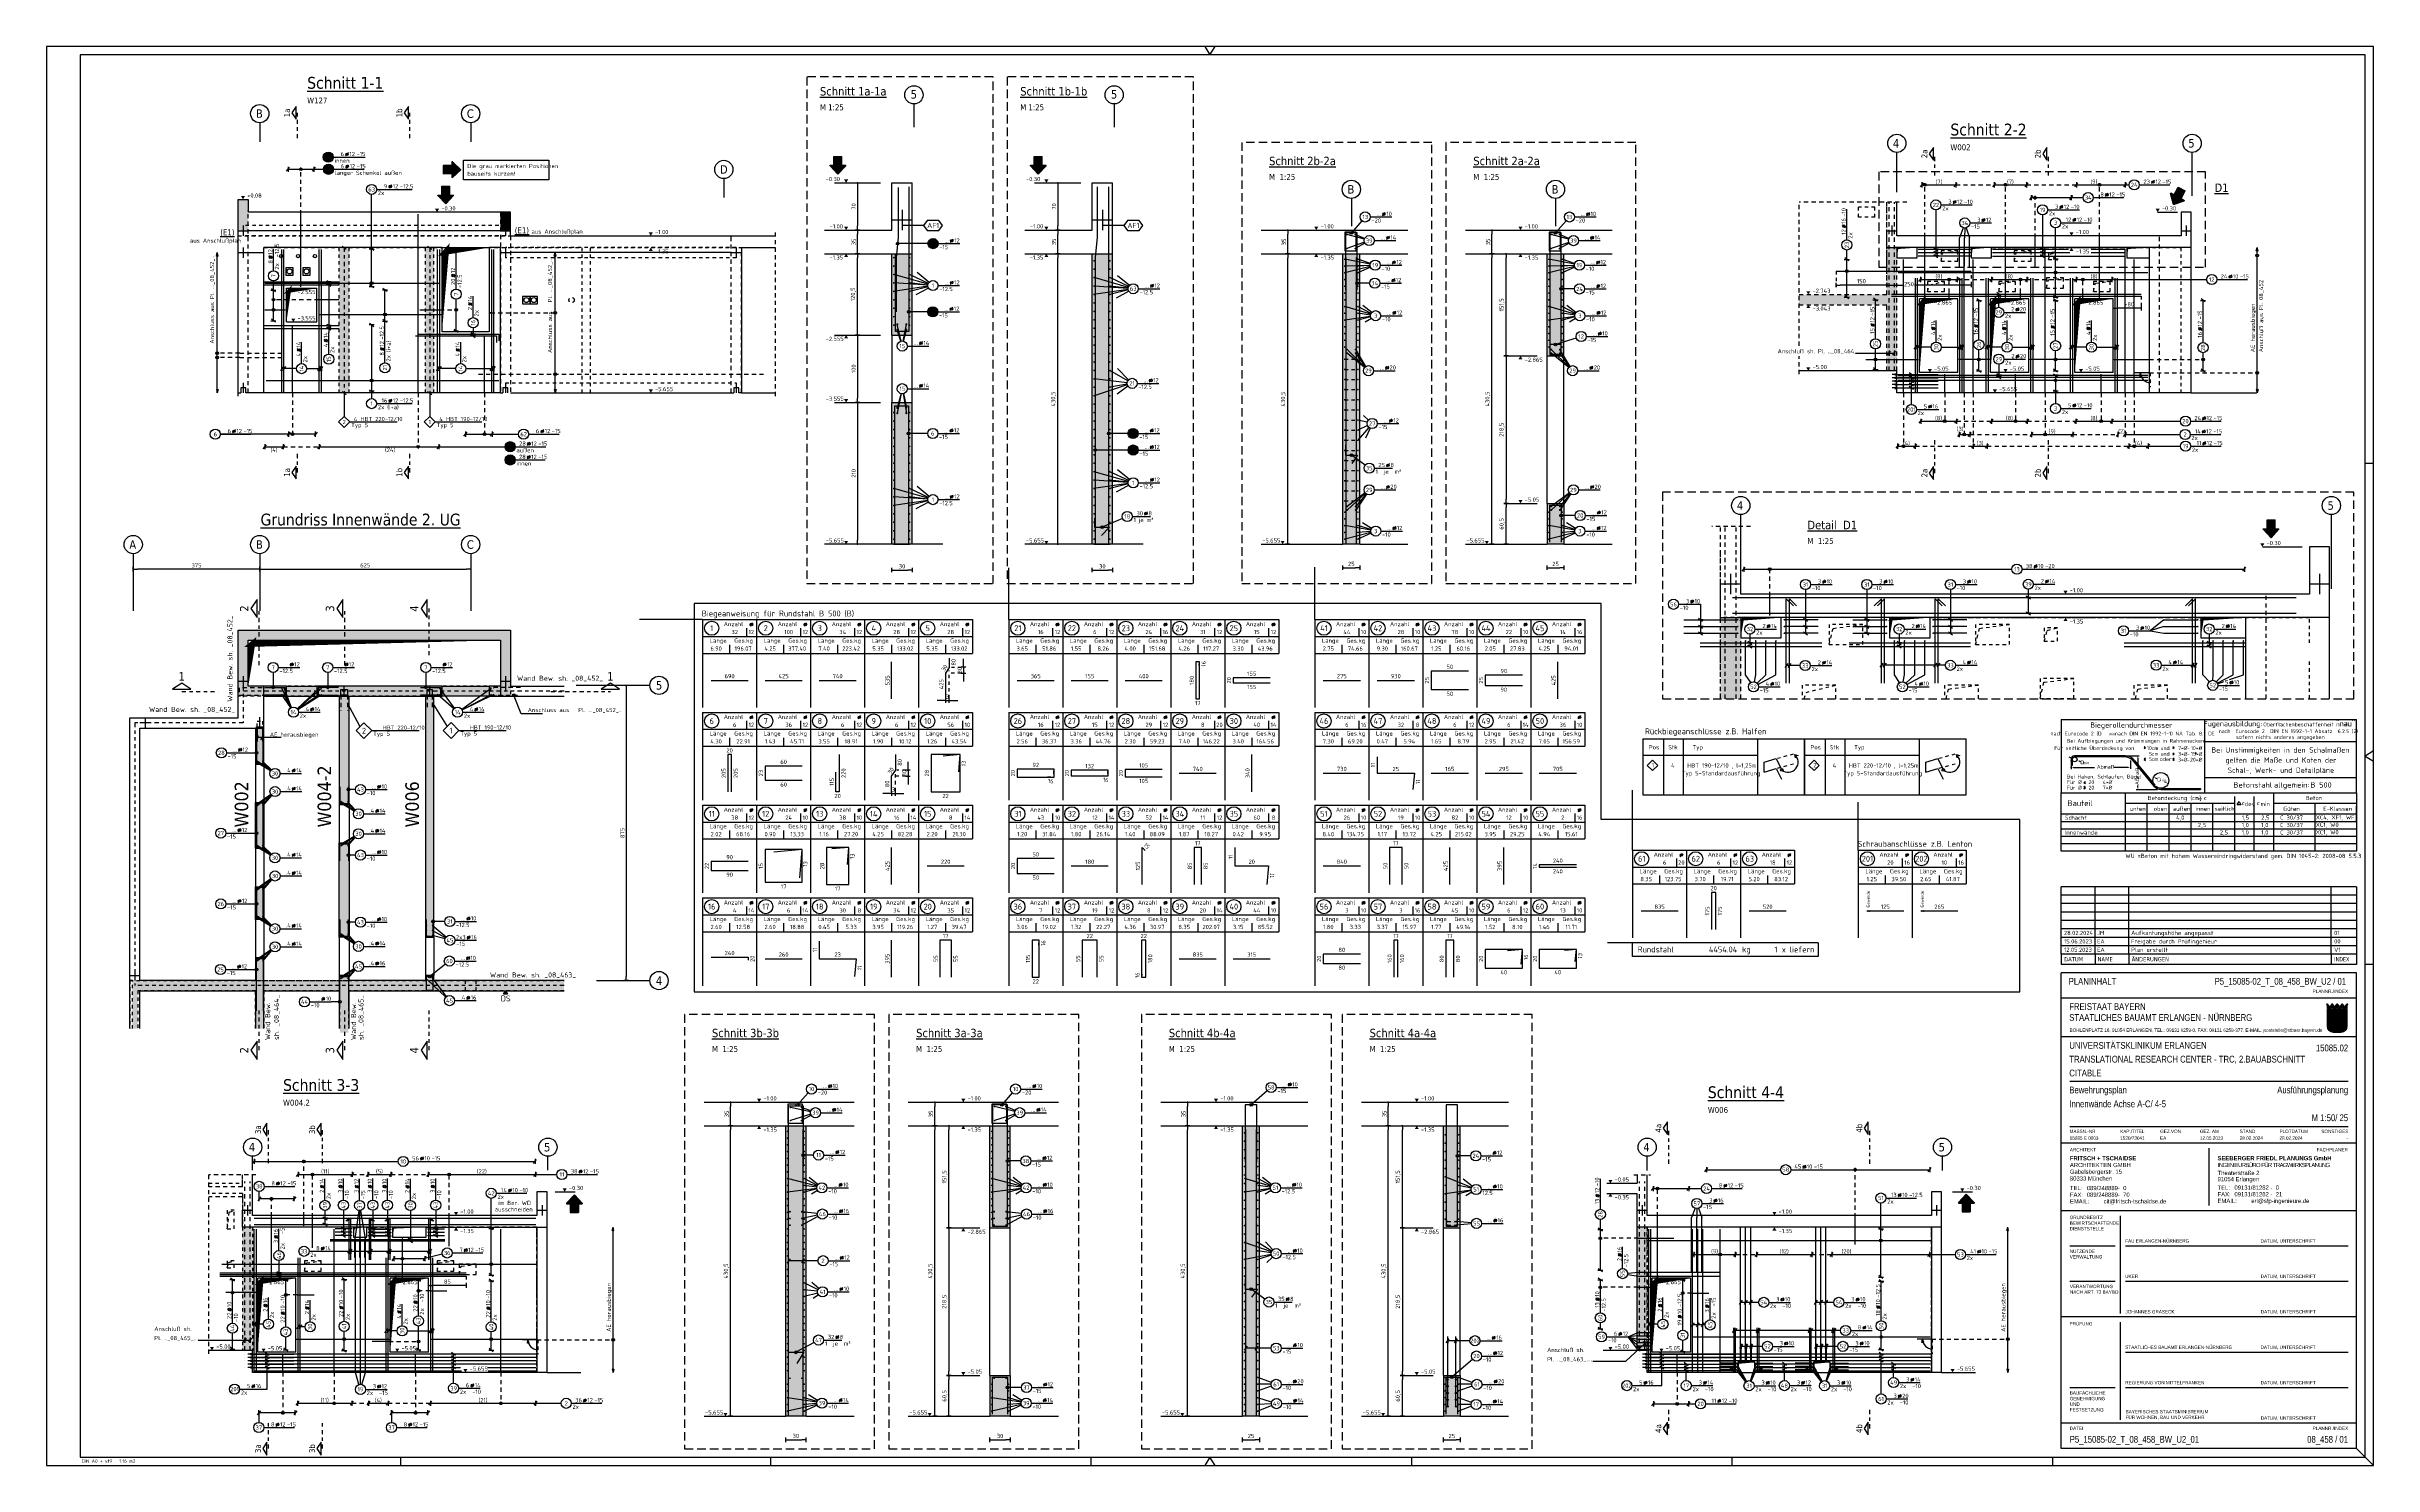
# Model space of a CAD drawing. Extents: x 40 to 158, y 100 to 142.
# Drawn here: x 40 to 108.9, y 99.6 to 141.6 of the extents above; entities that cross this region are included whole.
import ezdxf
from ezdxf.enums import TextEntityAlignment as Align

# ---------------------------------------------------------------- set-up
doc = ezdxf.new("R2010")
doc.units = 0
doc.header["$LTSCALE"] = 0.5
for name, pattern in [('AUSGEZOGEN', [1000.01, 1000, 0.01]), ('DASHDOTSMALL', [1.05, 0.5, -0.25, 0.05, -0.25]), ('DASHED', [0.75, 0.5, -0.25]), ('DIVIDE2', [0.625, 0.25, -0.125, 0, -0.125, 0, -0.125]), ('DOT', [0.175, 0.05, -0.125]), ('HIDDEN', [0.375, 0.25, -0.125]), ('HIDDEN2', [0.187, 0.125, -0.062]), ('HIDDEN4', [0.12, 0.02, -0.1]), ('PUNKT', [0.175, 0.05, -0.125]), ('STRICHLINIE', [0.75, 0.5, -0.25]), ('STRICHPUNKT', [1, 0.5, -0.25, 0, -0.25]), ('STRICHPUNKT2', [0.55, 0.25, -0.125, 0.05, -0.125]), ('VERDECKT', [0.375, 0.25, -0.125])]:
    doc.linetypes.add(name, pattern=pattern)
for name, color, linetype in [('1.UG', 7, 'Continuous'), ('40 A Plankopf Text F+T', 7, 'Continuous'), ('ACHSEN', 7, 'Continuous'), ('AFB', 7, 'Continuous'), ('AFU', 7, 'Continuous'), ('BET-ANS', 7, 'Continuous'), ('BETON', 7, 'Continuous'), ('Brüstung 1.UG', 7, 'Continuous'), ('DETAIL', 7, 'Continuous'), ('DRUEBER', 7, 'Continuous'), ('Fugenband', 7, 'Continuous'), ('grau_dunkel', 7, 'Continuous'), ('grau_hell', 7, 'Continuous'), ('grau_mittel', 7, 'Continuous'), ('HBT', 7, 'Continuous'), ('HILFE', 7, 'Continuous'), ('index', 7, 'Continuous'), ('koten', 7, 'Continuous'), ('MASSE', 7, 'Continuous'), ('OBJEKT', 7, 'Continuous'), ('RAHMEN', 7, 'Continuous'), ('RND', 7, 'Continuous'), ('RND_BILD', 7, 'Continuous'), ('SCHATTEN', 7, 'Continuous'), ('SCHNITTE', 7, 'STRICHPUNKT'), ('SFP_Achsen', 7, 'Continuous'), ('STEMPEL', 7, 'Continuous'), ('TEXT', 7, 'Continuous'), ('VERDECKT', 7, 'Continuous'), ('WBZ', 7, 'Continuous')]:
    doc.layers.add(name, color=color, linetype=linetype)
doc.layers.add('NOPLOT', color=7, linetype='Continuous', plot=False)
doc.styles.add('ERSTELLTER_STIL_3', font='arial.ttf')
doc.styles.add('ERSTELLTER_STIL_4', font='arialbd.ttf')
doc.styles.add('helv', font='tahoma.ttf')
doc.styles.add('liste', font='isocp-e.shx')
doc.styles.add('plankopf_ArialN', font='ARIALN.TTF')
doc.styles.add('txt', font='isocp.shx')
doc.linetypes.add('AFU_50K', pattern='A,0.15,["/",Standard,S=0.2,R=0,X=-0.01,Y=-0.1],0.07,["/",Standard,S=0.2,R=0,X=-0.01,Y=-0.1],0.15', length=0.37)
doc.linetypes.add('AFU_50L', pattern='A,0.75,["/",Standard,S=0.2,R=0,X=-0.01,Y=-0.1],0.07,["/",Standard,S=0.2,R=0,X=-0.01,Y=-0.1],0.75', length=1.57)
doc.linetypes.add('AFU_50M', pattern='A,0.45,["/",Standard,S=0.2,R=0,X=-0.01,Y=-0.1],0.07,["/",Standard,S=0.2,R=0,X=-0.01,Y=-0.1],0.45', length=0.97)
doc.dimstyles.new('DOT_I', dxfattribs={"dimscale": 0.5, "dimtxt": 0.25, "dimasz": 0.25, "dimexe": 0.1, "dimexo": 0.3, "dimgap": 0.1, "dimtad": 1, "dimdec": 3, "dimzin": 3, "dimtxsty": 'txt', "dimblk": 'DOT', "dimblk1": 'DOT', "dimblk2": 'DOT', "dimsah": 1, "dimcen": 0.1, "dimse1": 1, "dimse2": 1, "dimazin": 0, "dimtfac": 1, "dimtdec": 4, "dimtix": 1, "dimtmove": 2, "dimatfit": 3, "dimfxl": 0, "dimtvp": 1, "dimtolj": 1, "dimtzin": 0, "dimarcsym": 0})
pattern_1 = [(0, (-322.07857, -163.97815), (8e-17, 0.254), [])]

# ---------------------------------------------------------------- blocks, each defined once
blk = doc.blocks.new('Bundeslandwappen')
at = {"lineweight": 9, "true_color": 0xffffff}
for points in [[(-5.8, 16.5), (-6, 16.5), (-6, 16.3), (-5.8, 16.3)], [(-5.1, 15.7), (-5.3, 15.7), (-5.3, 15.5), (-5.1, 15.5)], [(-3.5, 15.7), (-3.7, 15.7), (-3.7, 15.5), (-3.5, 15.5)], [(-2.8, 16.5), (-3, 16.5), (-3, 16.3), (-2.8, 16.3)], [(-2.2, 15.7), (-2.4, 15.7), (-2.4, 15.5), (-2.2, 15.5)], [(-0.6, 15.7), (-0.8, 15.7), (-0.8, 15.5), (-0.6, 15.5)], [(0.1, 16.5), (-0.1, 16.5), (-0.1, 16.3), (0.1, 16.3)], [(0.8, 15.7), (0.6, 15.7), (0.6, 15.5), (0.8, 15.5)], [(2.4, 15.7), (2.2, 15.7), (2.2, 15.5), (2.4, 15.5)], [(3, 16.5), (2.8, 16.5), (2.8, 16.3), (3, 16.3)], [(3.7, 15.7), (3.5, 15.7), (3.5, 15.5), (3.7, 15.5)], [(5.3, 15.7), (5.1, 15.7), (5.1, 15.5), (5.3, 15.5)], [(6, 16.5), (5.8, 16.5), (5.8, 16.3), (6, 16.3)]]:
    blk.add_hatch(color=7, dxfattribs=at).paths.add_polyline_path(points)
at = {"true_color": 0xffffff}
for points in [[(-5.3, 12.6), (-5.7, 12.6), (-5.7, 12.2), (-5.1, 12)], [(-3.6, 8.4), (-5.7, 9.2), (-5.7, 6.2), (-2.1, 4.9)], [(-5.7, 6.1), (-5.7, 3.7, 0.041392), (-5.7, 3.1), (-4.2, 2.6)], [(-1.4, 10.7), (-5.1, 12), (-3.6, 8.4), (0.1, 7.1)], [(-0.6, 1.3), (-4.2, 2.6), (-3.3, 0.4, 0.073774), (-2.3, 0.3), (-0.1, 0.3)], [(0.9, 12.6), (-2.2, 12.6), (-1.4, 10.7), (2.2, 9.4)], [(1.6, 3.6), (-2.1, 4.9), (-0.6, 1.3), (2.4, 0.3, 0.043654), (2.9, 0.4)], [(3.7, 5.8), (0.1, 7.1), (1.6, 3.6), (5.2, 2.3)], [(4, 12.6), (1.7, 12.6), (4.4, 11.6)], [(5.7, 8.1), (2.2, 9.4), (3.7, 5.8), (5.7, 5.1)], [(5.7, 11.2), (4.4, 11.6), (5.7, 8.5)]]:
    blk.add_hatch(color=7, dxfattribs=at).paths.add_polyline_path(points)
at = {"lineweight": 9}
h = blk.add_hatch(dxfattribs=at)
h.set_pattern_fill('ANSI31', color=256, scale=0.08, angle=315, style=0)
h.set_pattern_definition(pattern_1)
h.paths.add_polyline_path([(-5.1, 12), (-5.7, 12.2), (-5.7, 9.2), (-3.6, 8.4)])
h = blk.add_hatch(dxfattribs=at)
h.set_pattern_fill('ANSI31', color=256, scale=0.08, angle=315, style=0)
h.set_pattern_definition(pattern_1)
h.paths.add_polyline_path([(-2.1, 4.9), (-5.7, 6.2), (-5.7, 6.1), (-4.2, 2.6), (-0.6, 1.3)])
h = blk.add_hatch(dxfattribs=at)
h.set_pattern_fill('ANSI31', color=256, scale=0.08, angle=315, style=0)
h.set_pattern_definition(pattern_1)
h.paths.add_polyline_path([(-4.2, 2.6), (-5.7, 3.1, 0.285055), (-3.3, 0.4)])
h = blk.add_hatch(dxfattribs=at)
h.set_pattern_fill('ANSI31', color=256, scale=0.08, angle=315, style=0)
h.set_pattern_definition(pattern_1)
h.paths.add_polyline_path([(-2.2, 12.6), (-5.3, 12.6), (-5.1, 12), (-1.4, 10.7)])
h = blk.add_hatch(dxfattribs=at)
h.set_pattern_fill('ANSI31', color=256, scale=0.08, angle=315, style=0)
h.set_pattern_definition(pattern_1)
h.paths.add_polyline_path([(0.1, 7.1), (-3.6, 8.4), (-2.1, 4.9), (1.6, 3.6)])
h = blk.add_hatch(dxfattribs=at)
h.set_pattern_fill('ANSI31', color=256, scale=0.08, angle=315, style=0)
h.set_pattern_definition(pattern_1)
h.paths.add_polyline_path([(2.2, 9.4), (-1.4, 10.7), (0.1, 7.1), (3.7, 5.8)])
h = blk.add_hatch(dxfattribs=at)
h.set_pattern_fill('ANSI31', color=256, scale=0.08, angle=315, style=0)
h.set_pattern_definition(pattern_1)
h.paths.add_polyline_path([(-0.6, 1.3), (-0.1, 0.3), (2.3, 0.3, 0.004354), (2.4, 0.3)])
h = blk.add_hatch(dxfattribs=at)
h.set_pattern_fill('ANSI31', color=256, scale=0.08, angle=315, style=0)
h.set_pattern_definition(pattern_1)
h.paths.add_polyline_path([(4.4, 11.6), (1.7, 12.6), (0.9, 12.6), (2.2, 9.4), (5.7, 8.1), (5.7, 8.5)])
h = blk.add_hatch(dxfattribs=at)
h.set_pattern_fill('ANSI31', color=256, scale=0.08, angle=315, style=0)
h.set_pattern_definition(pattern_1)
h.paths.add_polyline_path([(5.3, 2.1), (5.2, 2.3), (1.6, 3.6), (2.9, 0.4, 0.22704)])
h = blk.add_hatch(dxfattribs=at)
h.set_pattern_fill('ANSI31', color=256, scale=0.08, angle=315, style=0)
h.set_pattern_definition(pattern_1)
h.paths.add_polyline_path([(5.7, 5.1), (3.7, 5.8), (5.2, 2.3), (5.4, 2.2, 0.111178), (5.7, 3.7)])
h = blk.add_hatch(dxfattribs=at)
h.set_pattern_fill('ANSI31', color=256, scale=0.08, angle=315, style=0)
h.set_pattern_definition(pattern_1)
h.paths.add_polyline_path([(5.7, 12.6), (4, 12.6), (4.4, 11.6), (5.7, 11.2)])
for p, q in [((-6, 16.1), (-6, 3.7)), ((-5.6, 16.6), (-5.6, 16.7)), ((-5.6, 15), (-5.6, 15.2)), ((-5.3, 15.2), (-5.3, 15)), ((-4.7, 14.5), (-5.3, 14.5)), ((-4.1, 14.5), (-3.5, 14.5)), ((-3.5, 15.2), (-3.5, 15)), ((-3.4, 13.9), (-2.9, 14.2)), ((-2.9, 13.6), (-3.4, 13.9)), ((-3.2, 16.6), (-3.2, 16.7)), ((-3.2, 15), (-3.2, 15.2)), ((-2.9, 15.6), (-2.9, 14.5)), ((-2.9, 14.2), (-2.5, 13.9)), ((-2.5, 13.9), (-2.9, 13.6)), ((-2.7, 16.6), (-2.7, 16.7)), ((-2.7, 15), (-2.7, 15.2)), ((-2.4, 15.2), (-2.4, 15)), ((-1.7, 14.5), (-2.3, 14.5)), ((-1.2, 14.5), (-0.6, 14.5)), ((-0.5, 15.2), (-0.5, 15)), ((0, 14.2), (-0.4, 13.9)), ((-0.4, 13.9), (0, 13.6)), ((-0.3, 16.6), (-0.2, 16.7)), ((-0.2, 15), (-0.2, 15.2)), ((0, 15.6), (0, 14.5)), ((0.4, 13.9), (0, 14.2)), ((0, 13.6), (0.4, 13.9)), ((0.3, 16.6), (0.2, 16.7)), ((0.2, 15), (0.2, 15.2)), ((0.5, 15.2), (0.5, 15)), ((1.2, 14.5), (0.6, 14.5)), ((1.7, 14.5), (2.3, 14.5)), ((2.4, 15.2), (2.4, 15)), ((2.9, 14.2), (2.5, 13.9)), ((2.5, 13.9), (2.9, 13.6)), ((2.7, 16.6), (2.7, 16.7)), ((2.7, 15), (2.7, 15.2)), ((2.9, 15.6), (2.9, 14.5)), ((3.4, 13.9), (2.9, 14.2)), ((2.9, 13.6), (3.4, 13.9)), ((3.2, 16.6), (3.2, 16.7)), ((3.2, 15), (3.2, 15.2)), ((3.5, 15.2), (3.5, 15)), ((4.1, 14.5), (3.5, 14.5)), ((4.7, 14.5), (5.3, 14.5)), ((5.3, 15.2), (5.3, 15)), ((5.6, 16.6), (5.6, 16.7)), ((5.6, 15), (5.6, 15.2)), ((6, 3.7), (6, 16.1)), ((-6, 13.3), (6, 13.3)), ((-6, 12.9), (6, 12.9)), ((-5.7, 12.6), (-5.7, 3.7)), ((-5.7, 12.6), (5.7, 12.6)), ((-5.7, 12.2), (5.7, 8.1)), ((-5.7, 9.2), (5.7, 5.1)), ((-5.7, 6.2), (5.4, 2.2)), ((-5.7, 6.1), (-3.3, 0.4)), ((-5.7, 3.1), (2.4, 0.3)), ((-5.3, 12.6), (-0.1, 0.3)), ((-2.3, 0.3), (2.3, 0.3)), ((-2.3, 0), (2.3, 0)), ((-2.2, 12.6), (2.9, 0.4)), ((0.9, 12.6), (5.3, 2.1)), ((1.7, 12.6), (5.7, 11.2)), ((4, 12.6), (5.7, 8.5)), ((5.7, 3.7), (5.7, 12.6))]:
    blk.add_line(p, q, dxfattribs=at)
for points in [[(-5.8, 16.3), (-6, 16.3), (-6, 16.5), (-5.8, 16.5)], [(-5.1, 15.5), (-5.3, 15.5), (-5.3, 15.7), (-5.1, 15.7)], [(-4.1, 13.7), (-4.8, 13.7), (-4.8, 14.1), (-4.1, 14.1)], [(-3.7, 15.5), (-3.5, 15.5), (-3.5, 15.7), (-3.7, 15.7)], [(-2.8, 16.3), (-3, 16.3), (-3, 16.5), (-2.8, 16.5)], [(-2.2, 15.5), (-2.4, 15.5), (-2.4, 15.7), (-2.2, 15.7)], [(-1.8, 13.7), (-1, 13.7), (-1, 14.1), (-1.8, 14.1)], [(-0.8, 15.5), (-0.6, 15.5), (-0.6, 15.7), (-0.8, 15.7)], [(0.1, 16.3), (-0.1, 16.3), (-0.1, 16.5), (0.1, 16.5)], [(0.8, 15.5), (0.6, 15.5), (0.6, 15.7), (0.8, 15.7)], [(1.8, 13.7), (1, 13.7), (1, 14.1), (1.8, 14.1)], [(2.2, 15.5), (2.4, 15.5), (2.4, 15.7), (2.2, 15.7)], [(3, 16.3), (2.8, 16.3), (2.8, 16.5), (3, 16.5)], [(3.7, 15.5), (3.5, 15.5), (3.5, 15.7), (3.7, 15.7)], [(4.1, 13.7), (4.8, 13.7), (4.8, 14.1), (4.1, 14.1)], [(5.1, 15.5), (5.3, 15.5), (5.3, 15.7), (5.1, 15.7)], [(5.8, 16.3), (6, 16.3), (6, 16.5), (5.8, 16.5)]]:
    blk.add_lwpolyline(points, close=True, dxfattribs=at)
for centre in [(-5.3, 13.9), (-3.7, 13.9), (-2.2, 13.9), (-0.7, 13.9), (0.7, 13.9), (2.2, 13.9), (3.7, 13.9), (5.3, 13.9)]:
    blk.add_circle(centre, 0.123, dxfattribs=at)
for centre, radius, start, end in [((-5.9, 16.5), 0.362, 44.6681, 253.1183), ((-5.7, 16.7), 0.05, 6.6615, 44.6681), ((-5.6, 16.6), 0.05, 186.6615, 265.6209), ((-5.6, 16.3), 0.281, 346.0232, 85.6209), ((-5.4, 16), 0.179, 74.7883, 15.1356), ((-5.5, 15.2), 0.157, 3.2756, 179.5521), ((-5.2, 15), 0.453, 182.8328, 261.3043), ((-5.4, 16.2), 0.05, 254.7883, 346.0232), ((-5.2, 16), 0.05, 93.0633, 195.1356), ((-5.3, 15.2), 0.191, 249.6358, 3.0857), ((-5.2, 15.9), 0.224, 350.9542, 93.0633), ((-5, 15.2), 0.05, 82.9467, 183.0857), ((-5, 15.5), 0.249, 262.9467, 77.8855), ((-4.9, 15.8), 0.05, 170.9542, 257.8855), ((-4.6, 14.9), 0.224, 71.4, 0), ((-4.7, 14.9), 0.312, 275.9649, 353.9773), ((-4.4, 15.2), 0.208, 317.0775, 222.9225), ((-4.2, 14.9), 0.224, 180, 108.6), ((-4.1, 14.9), 0.312, 186.0227, 264.0351), ((-3.8, 15.5), 0.249, 102.1145, 277.0533), ((-3.9, 15.8), 0.05, 282.1145, 9.0458), ((-3.6, 15.9), 0.224, 86.9367, 189.0458), ((-3.8, 15.2), 0.05, 356.9143, 97.0533), ((-3.5, 15.2), 0.191, 176.9143, 290.3642), ((-3.4, 16), 0.179, 164.8644, 105.2117), ((-3.6, 16), 0.05, 344.8644, 86.9367), ((-3.2, 16.3), 0.281, 94.3791, 193.9768), ((-3.4, 16.2), 0.05, 193.9768, 285.2117), ((-3.3, 15.2), 0.157, 0.4479, 176.7244), ((-3.6, 15), 0.453, 278.6957, 357.1672), ((-2.9, 16.6), 0.264, 24.0166, 155.3409), ((-3.1, 16.7), 0.05, 155.2288, 173.3385), ((-3.2, 16.6), 0.05, 274.3791, 353.3385), ((-2.7, 16.7), 0.05, 6.6615, 24.0166), ((-2.6, 16.6), 0.05, 186.6615, 265.6209), ((-2.5, 16), 0.179, 74.7883, 15.1356), ((-2.6, 15.2), 0.157, 3.2756, 179.5521), ((-2.3, 15), 0.453, 182.8328, 261.3043), ((-2.7, 16.3), 0.281, 346.0232, 85.6209), ((-2.4, 16.2), 0.05, 254.7883, 346.0232), ((-2.3, 15.2), 0.191, 249.6358, 3.0857), ((-2.3, 15.9), 0.224, 350.9542, 93.0633), ((-2.3, 16), 0.05, 93.0633, 195.1356), ((-2.1, 15.5), 0.249, 262.9467, 77.8855), ((-2.1, 15.2), 0.05, 82.9467, 183.0857), ((-2, 15.8), 0.05, 170.9542, 257.8855), ((-1.7, 14.9), 0.224, 71.4, 0), ((-1.5, 15.2), 0.208, 317.0775, 222.9225), ((-1.8, 14.9), 0.312, 275.9649, 353.9773), ((-1.2, 14.9), 0.224, 180, 108.6), ((-1.2, 14.9), 0.312, 186.0227, 264.0351), ((-0.9, 15.5), 0.249, 102.1145, 277.0533), ((-0.7, 15.9), 0.224, 86.9367, 189.0458), ((-0.9, 15.8), 0.05, 282.1145, 9.0458), ((-0.8, 15.2), 0.05, 356.9143, 97.0533), ((-0.6, 15.2), 0.191, 176.9143, 290.3642), ((-0.7, 16), 0.05, 344.8644, 86.9367), ((-0.3, 16.3), 0.281, 94.3791, 193.9768), ((-0.4, 16), 0.179, 164.8644, 105.2117), ((-0.5, 16.2), 0.05, 193.9768, 285.2117), ((-0.7, 15), 0.453, 278.6957, 357.1672), ((-0.4, 15.2), 0.157, 0.4479, 176.7244), ((-0.3, 16.6), 0.05, 274.3791, 353.3385), ((0, 16.6), 0.264, 24.0166, 155.3409), ((-0.2, 16.7), 0.05, 155.2288, 173.3385), ((0.2, 16.7), 0.05, 6.6615, 24.0166), ((0.4, 15.2), 0.157, 3.2756, 179.5521), ((0.7, 15), 0.453, 182.8328, 261.3043), ((0.3, 16.6), 0.05, 186.6615, 265.6209), ((0.3, 16.3), 0.281, 346.0232, 85.6209), ((0.4, 16), 0.179, 74.7883, 15.1356), ((0.5, 16.2), 0.05, 254.7883, 346.0232), ((0.6, 15.2), 0.191, 249.6358, 3.0857), ((0.7, 16), 0.05, 93.0633, 195.1356), ((0.7, 15.9), 0.224, 350.9542, 93.0633), ((0.8, 15.2), 0.05, 82.9467, 183.0857), ((0.9, 15.5), 0.249, 262.9467, 77.8855), ((0.9, 15.8), 0.05, 170.9542, 257.8855), ((1.2, 14.9), 0.224, 71.4, 0), ((1.2, 14.9), 0.312, 275.9649, 353.9773), ((1.5, 15.2), 0.208, 317.0775, 222.9225), ((1.7, 14.9), 0.224, 180, 108.6), ((1.8, 14.9), 0.312, 186.0227, 264.0351), ((2.1, 15.5), 0.249, 102.1145, 277.0533), ((2.3, 15.9), 0.224, 86.9367, 189.0458), ((2, 15.8), 0.05, 282.1145, 9.0458), ((2.1, 15.2), 0.05, 356.9143, 97.0533), ((2.3, 15.2), 0.191, 176.9143, 290.3642), ((2.5, 16), 0.179, 164.8644, 105.2117), ((2.3, 16), 0.05, 344.8644, 86.9367), ((2.3, 15), 0.453, 278.6957, 357.1672), ((2.7, 16.3), 0.281, 94.3791, 193.9768), ((2.4, 16.2), 0.05, 193.9768, 285.2117), ((2.6, 15.2), 0.157, 0.4479, 176.7244), ((2.6, 16.6), 0.05, 274.3791, 353.3385), ((2.9, 16.6), 0.264, 24.0166, 155.3409), ((2.7, 16.7), 0.05, 155.2288, 173.3385), ((3.1, 16.7), 0.05, 6.6615, 24.0166), ((3.2, 16.6), 0.05, 186.6615, 265.6209), ((3.2, 16.3), 0.281, 346.0232, 85.6209), ((3.4, 16), 0.179, 74.7883, 15.1356), ((3.3, 15.2), 0.157, 3.2756, 179.5521), ((3.6, 15), 0.453, 182.8328, 261.3043), ((3.4, 16.2), 0.05, 254.7883, 346.0232), ((3.6, 16), 0.05, 93.0633, 195.1356), ((3.5, 15.2), 0.191, 249.6358, 3.0857), ((3.6, 15.9), 0.224, 350.9542, 93.0633), ((3.8, 15.2), 0.05, 82.9467, 183.0857), ((3.8, 15.5), 0.249, 262.9467, 77.8855), ((3.9, 15.8), 0.05, 170.9542, 257.8855), ((4.2, 14.9), 0.224, 71.4, 0), ((4.1, 14.9), 0.312, 275.9649, 353.9773), ((4.4, 15.2), 0.208, 317.0775, 222.9225), ((4.6, 14.9), 0.224, 180, 108.6), ((4.7, 14.9), 0.312, 186.0227, 264.0351), ((5, 15.5), 0.249, 102.1145, 277.0533), ((4.9, 15.8), 0.05, 282.1145, 9.0458), ((5.2, 15.9), 0.224, 86.9367, 189.0458), ((5, 15.2), 0.05, 356.9143, 97.0533), ((5.3, 15.2), 0.191, 176.9143, 290.3642), ((5.4, 16), 0.179, 164.8644, 105.2117), ((5.2, 16), 0.05, 344.8644, 86.9367), ((5.6, 16.3), 0.281, 94.3791, 193.9768), ((5.4, 16.2), 0.05, 193.9768, 285.2117), ((5.5, 15.2), 0.157, 0.4479, 176.7244), ((5.2, 15), 0.453, 278.6957, 357.1672), ((5.9, 16.5), 0.362, 286.8817, 135.3319), ((5.7, 16.7), 0.05, 135.3319, 173.3385), ((5.6, 16.6), 0.05, 274.3791, 353.3385), ((-2.3, 3.7), 3.7, 180, 270), ((-2.3, 3.7), 3.4, 180, 270), ((2.3, 3.7), 3.7, 270, 0), ((2.3, 3.7), 3.4, 270, 0)]:
    blk.add_arc(centre, radius, start, end, dxfattribs=at)
blk = doc.blocks.new('Plankopf_PU')
for p, q in [((-18.5, 25.4), (-18.5, 27.7)), ((-1, 27.7), (-18.5, 27.7)), ((-1, 27.7), (-18.5, 27.7)), ((-1, 25.4), (-1, 27.7)), ((-1, 25.4), (-18.5, 25.4)), ((-1, 25.4), (-18.5, 25.4)), ((-18.5, 19.1), (-18.5, 25.4)), ((-1, 19.1), (-1, 25.4)), ((-1.5, 22.75), (-18, 22.75)), ((-18, 20.1), (-1.5, 20.1)), ((-18.5, 15.1), (-18.5, 19.1)), ((-1, 19.1), (-18.5, 19.1)), ((-9.75, 18.8), (-9.75, 15.4)), ((-1, 15.1), (-1, 19.1)), ((-1, 15.1), (-18.5, 15.1)), ((-1, 15.1), (-18.5, 15.1)), ((-18.5, 8.8), (-18.5, 15.1)), ((-15, 9), (-15, 14.8)), ((-1, 8.8), (-1, 15.1)), ((-15.3, 13), (-18, 13)), ((-1.5, 13), (-14.7, 13)), ((-15.3, 10.9), (-18, 10.9)), ((-1.5, 10.9), (-14.7, 10.9)), ((-18.5, 2.5), (-18.5, 8.8)), ((-1, 8.8), (-18.5, 8.8)), ((-15, 2.7), (-15, 8.5)), ((-1, 2.5), (-1, 8.8)), ((-1.5, 6.7), (-14.7, 6.7)), ((-15.3, 4.6), (-18, 4.6)), ((-1.5, 4.6), (-14.7, 4.6)), ((-1, 2.5), (-18.5, 2.5)), ((-18.5, 1), (-18.5, 2.5)), ((-1, 2.5), (-18.5, 2.5)), ((-1, 1), (-1, 2.5)), ((-1, 1), (-18.5, 1))]:
    blk.add_line(p, q)
at = {"xscale": 0.1, "yscale": 0.1, "zscale": 0.1}
blk.add_blockref('Bundeslandwappen', (-2.15, 25.67), dxfattribs=at)
at = {"linetype": 'AUSGEZOGEN', "lineweight": 35, "style": 'plankopf_ArialN'}
blk.add_text('STAATLICHES BAUAMT ERLANGEN - NÜRNBERG', height=0.4, dxfattribs=at).set_placement((-18.03, 26.55), align=Align.MIDDLE_LEFT)
for s, height, p in [('FREISTAAT BAYERN', 0.4, (-18.03, 27.4)), ('PRÜFUNG', 0.2, (-18.01, 8.5))]:
    blk.add_text(s, height=height, dxfattribs=at).set_placement(p, align=Align.TOP_LEFT)
at = {"style": 'plankopf_ArialN'}
for s, p in [('BOHLENPLATZ 18, 91054 ERLANGEN, TEL.: 09131 6259-0, FAX: 09131 6259-377, E-MAIL: poststelle@stbaer.bayern.de', (-18.01, 25.7)), ('MASSN.-NR', (-18.01, 19.7)), ('KAP./TITEL', (-15.01, 19.7)), ('GEZ.VON', (-12.64, 19.7)), ('GEZ. AM', (-10.29, 19.7)), ('STAND', (-7.93, 19.7)), ('PLOTDATUM', (-5.57, 19.7)), ('FAU ERLANGEN-NÜRNBERG', (-14.71, 13.21)), ('DATUM, UNTERSCHRIFT', (-6.69, 13.21)), ('UKER', (-14.71, 11.11)), ('DATUM, UNTERSCHRIFT', (-6.68, 11.11)), ('JOHANNES GRASECK', (-14.7, 9.01)), ('DATUM, UNTERSCHRIFT', (-6.68, 9.01)), ('STAATLICHES BAUAMT ERLANGEN-NÜRNBERG', (-14.71, 6.91)), ('DATUM, UNTERSCHRIFT', (-6.69, 6.91)), ('REGIERUNG VON MITTELFRANKEN', (-14.71, 4.81)), ('DATUM, UNTERSCHRIFT', (-6.68, 4.81)), ('DATUM, UNTERSCHRIFT', (-6.68, 2.71)), ('DATEI', (-18, 2.1))]:
    blk.add_text(s, height=0.2, dxfattribs=at).set_placement(p)
for s, p in [('SONSTIGES', (-1.49, 19.7)), ('PLANNR./INDEX', (-1.5, 2.1))]:
    blk.add_text(s, height=0.2, dxfattribs=at).set_placement(p, align=Align.RIGHT)
at = {"linetype": 'AUSGEZOGEN', "lineweight": 35, "style": 'plankopf_ArialN'}
blk.add_text('ARCHITEKT', height=0.2, dxfattribs=at).set_placement((-17.99, 18.61))
blk.add_text('FACHPLANER', height=0.2, dxfattribs=at).set_placement((-1.52, 18.61), align=Align.RIGHT)
at = {"insert": (-5.57, 19.3), "char_height": 0.2, "attachment_point": 7, "style": 'plankopf_ArialN'}
blk.add_mtext('28.02.2024', dxfattribs=at)
at = {"char_height": 0.2, "attachment_point": 1, "style": 'plankopf_ArialN'}
for s, insert, width in [('GRUNDBESITZ\\PBEWIRTSCHAFTENDE DIENSTSTELLE', (-18, 14.8), 2.5), ('NUTZENDE^JVERWALTUNG', (-18, 12.8), 2.6984), ('VERANTWORTUNG  NACH ART. 73 BAYBO', (-17.99, 10.71), 2.6877), ('BAUFACHLICHE GENEHMIGUNG UND FESTSETZUNG', (-18, 4.4), 2.2311), ('BAYERISCHES STAATSMINISTERIUM ^JFÜR WOHNEN, BAU UND VERKEHR', (-14.69, 3.29), 9.2941)]:
    blk.add_mtext(s, dxfattribs=dict(at, insert=insert, width=width))
at = {"style": 'plankopf_ArialN'}
for tag, p in [('PROJEKTBEZEICHNUNGZ1', (-18.03, 24.58)), ('PROJEKTBEZEICHNUNGZ2', (-18.03, 23.76)), ('PROJEKTBEZEICHNUNGZ3', (-18.03, 22.94))]:
    blk.add_attdef(tag, text='', height=0.4, dxfattribs=at).set_placement(p, align=Align.BOTTOM_LEFT)
for tag, p in [('GEB.-NR', (-1.5, 24.95)), ('0.000X', (-1.51, 1.75))]:
    blk.add_attdef(tag, text='', height=0.4, dxfattribs=at).set_placement(p, align=Align.TOP_RIGHT)
for tag, p, height in [('PLANINHALTZ1', (-18.03, 22.06), 0.4), ('PLANINHALTZ2', (-18.03, 21.23), 0.4), ('PLANINHALTZ3', (-18.03, 20.41), 0.4), ('MASSN.-NR', (-18.01, 19.3), 0.2), ('KAPITEL/TITEL', (-15.01, 19.3), 0.2), ('GEZ_VON', (-12.64, 19.3), 0.2), ('GEZ_AM', (-10.29, 19.3), 0.2), ('STAND', (-7.93, 19.3), 0.2)]:
    blk.add_attdef(tag, p, '', height=height, dxfattribs=at)
for tag, height, p in [('PLANUNGSPHASE', 0.4, (-1.5, 22.06)), ('PROJEKTKATEGORIE', 0.4, (-1.5, 21.23)), ('MAßSTAB', 0.4, (-1.5, 20.41)), ('SONSTIGES', 0.2, (-1.5, 19.3))]:
    blk.add_attdef(tag, text='', height=height, dxfattribs=at).set_placement(p, align=Align.RIGHT)
at = {"layer": '40 A Plankopf Text F+T', "color": 7, "linetype": 'Continuous', "lineweight": 13, "char_height": 0.25, "attachment_point": 7}
for s, insert, style in [('\\A1;ARCHITEKTEN GMBH', (-17.99, 17.68), 'ERSTELLTER_STIL_3'), ('\\A1;FRITSCH + TSCHAIDSE ', (-17.99, 18.08), 'ERSTELLTER_STIL_4'), ('\\A1;SEEBERGER FRIEDL PLANUNGS GmbH', (-9.24, 18.08), 'ERSTELLTER_STIL_4'), ('\\A1;{\\T0.8;INGENIEURBÜRO FÜR TRAGWERKSPLANUNG}', (-9.24, 17.68), 'ERSTELLTER_STIL_3'), ('\\A1;Gabelsbergerstr. 15', (-17.99, 17.21), 'ERSTELLTER_STIL_3'), ('\\A1;80333 München', (-17.99, 16.88), 'ERSTELLTER_STIL_3'), ('\\A1;Theaterstraße 2', (-9.24, 17.21), 'ERSTELLTER_STIL_3'), ('\\A1;91054 Erlangen', (-9.24, 16.77), 'ERSTELLTER_STIL_3')]:
    blk.add_mtext(s, dxfattribs=dict(at, insert=insert, style=style))
at = {"layer": '40 A Plankopf Text F+T', "color": 7, "linetype": 'Continuous', "lineweight": 13, "char_height": 0.25, "attachment_point": 7, "line_spacing_factor": 0.945293, "style": 'ERSTELLTER_STIL_3'}
for s, insert in [('\\A1;TEL: ^I089/248889-  0\\PFAX: ^I089/248889-  70\\PEMAIL: ^Icit@fritsch-tschaidse.de', (-17.99, 15.48)), ('\\A1;TEL: ^I09131/81282 -  0\\PFAX: ^I09131/81282 -  21\\PEMAIL: ^Ierl@sfp-ingenieure.de', (-9.24, 15.48))]:
    blk.add_mtext(s, dxfattribs=dict(at, insert=insert))
blk = doc.blocks.new('Plankopf-ER')
at = {"layer": 'RAHMEN', "color": 7, "linetype": 'Continuous'}
for p, q in [((-0.5, 4.6), (-18, 4.6)), ((-18, 4.1), (-18, 4.6)), ((-16, 4.1), (-16, 4.6)), ((-14, 4.1), (-14, 4.6)), ((-2, 4.1), (-2, 4.6)), ((-0.5, 4.6), (-0.5, 4.1)), ((-0.5, 4.1), (-18, 4.1)), ((-18, 3.6), (-18, 4.1)), ((-0.5, 3.6), (-18, 3.6)), ((-18, 3.1), (-18, 3.6)), ((-0.5, 3.1), (-18, 3.1)), ((-18, 2.6), (-18, 3.1)), ((-16, 3.6), (-16, 4.1)), ((-16, 3.1), (-16, 3.6)), ((-16, 2.6), (-16, 3.1)), ((-14, 3.6), (-14, 4.1)), ((-14, 3.1), (-14, 3.6)), ((-14, 2.6), (-14, 3.1)), ((-2, 3.6), (-2, 4.1)), ((-2, 3.1), (-2, 3.6)), ((-2, 2.6), (-2, 3.1)), ((-0.5, 4.1), (-0.5, 3.6)), ((-0.5, 3.6), (-0.5, 3.1)), ((-0.5, 3.1), (-0.5, 2.6)), ((-0.5, 2.6), (-18, 2.6)), ((-18, 2.1), (-18, 2.6)), ((-0.5, 2.1), (-18, 2.1)), ((-18, 1.6), (-18, 2.1)), ((-0.5, 1.6), (-18, 1.6)), ((-18, 1.1), (-18, 1.6)), ((-16, 2.1), (-16, 2.6)), ((-16, 1.6), (-16, 2.1)), ((-16, 1.1), (-16, 1.6)), ((-14, 2.1), (-14, 2.6)), ((-14, 1.6), (-14, 2.1)), ((-14, 1.1), (-14, 1.6)), ((-2, 2.1), (-2, 2.6)), ((-2, 1.6), (-2, 2.1)), ((-2, 1.1), (-2, 1.6)), ((-0.5, 2.6), (-0.5, 2.1)), ((-0.5, 2.1), (-0.5, 1.6)), ((-0.5, 1.6), (-0.5, 1.1)), ((-0.5, 1.1), (-18, 1.1)), ((-18, 0.6), (-18, 1.1)), ((-0.5, 0.6), (-18, 0.6)), ((-18, 0.6), (-18, 0)), ((-0.5, 0), (-18, 0)), ((-16, 0.6), (-16, 1.1)), ((-16, 0.6), (-16, 0)), ((-14, 0.6), (-14, 1.1)), ((-14, 0.6), (-14, 0)), ((-2, 0.6), (-2, 1.1)), ((-2, 0.6), (-2, 0)), ((-0.5, 1.1), (-0.5, 0.6)), ((-0.5, 0.6), (-0.5, 0))]:
    blk.add_line(p, q, dxfattribs=at)
at = {"layer": 'RAHMEN', "color": 7, "linetype": 'Continuous', "style": 'txt'}
for tag, p in [('INDEX-D8', (-17.84, 4.24)), ('INDEX-N8', (-15.88, 4.24)), ('INDEX-X8', (-13.86, 4.24)), ('INDEX8', (-1.83, 4.24)), ('INDEX-D7', (-17.84, 3.74)), ('INDEX-D6', (-17.84, 3.24)), ('INDEX-D5', (-17.84, 2.74)), ('INDEX-N7', (-15.88, 3.74)), ('INDEX-N6', (-15.88, 3.24)), ('INDEX-N5', (-15.88, 2.74)), ('INDEX-X7', (-13.86, 3.74)), ('INDEX-X6', (-13.86, 3.24)), ('INDEX-X5', (-13.86, 2.74)), ('INDEX7', (-1.83, 3.74)), ('INDEX6', (-1.83, 3.24)), ('INDEX5', (-1.83, 2.74)), ('INDEX-D4', (-17.84, 2.24)), ('INDEX-D3', (-17.84, 1.74)), ('INDEX-D2', (-17.84, 1.24)), ('INDEX-N4', (-15.88, 2.24)), ('INDEX-N3', (-15.88, 1.74)), ('INDEX-N2', (-15.88, 1.24)), ('INDEX-X4', (-13.86, 2.24)), ('INDEX-X3', (-13.86, 1.74)), ('INDEX-X2', (-13.86, 1.24)), ('INDEX4', (-1.83, 2.24)), ('INDEX3', (-1.83, 1.74)), ('INDEX2', (-1.83, 1.24)), ('INDEX-D1', (-17.84, 0.74)), ('INDEX-N1', (-15.88, 0.74)), ('INDEX-X1', (-13.86, 0.74)), ('INDEX1', (-1.83, 0.74))]:
    blk.add_attdef(tag, p, '', height=0.25, dxfattribs=at)
at = {"layer": 'STEMPEL', "color": 7, "linetype": 'Continuous', "style": 'helv'}
for s, p in [('DATUM', (-17.83, 0.18)), ('NAME', (-15.85, 0.18)), ('ÄNDERUNGEN', (-13.83, 0.18))]:
    blk.add_text(s, height=0.25, dxfattribs=at).set_placement(p)
at = {"layer": 'STEMPEL', "color": 7, "linetype": 'Continuous', "style": 'helv', "width": 0.8}
blk.add_text('INDEX', height=0.25, dxfattribs=at).set_placement((-1.83, 0.18))
blk = doc.blocks.new('OKRD_O')
at = {"color": 0, "linetype": 'ByBlock'}
blk.add_solid([(-0.12, 0.2), (0.12, 0.2), (0, 0)], dxfattribs=at)
at = {"color": 0, "linetype": 'ByBlock', "style": 'txt'}
blk.add_attdef('OKRD', (0.25, 0.1), '', height=0.25, dxfattribs=at)
blk = doc.blocks.new('OKRD_U')
at = {"color": 0, "linetype": 'ByBlock'}
blk.add_solid([(-0.12, -0.2), (0.12, -0.2), (0, 0)], dxfattribs=at)
at = {"color": 0, "linetype": 'ByBlock', "style": 'txt'}
blk.add_attdef('OKRD', (0.25, -0.35), '', height=0.25, dxfattribs=at)
blk = doc.blocks.new('Pfeillinie')
at = {"layer": 'TEXT', "linetype": 'Continuous'}
blk.add_hatch(color=7, dxfattribs=at).paths.add_polyline_path([(0, 0), (-0.8, 0.2), (-0.8, 0), (-0.8, -0.2)])
at = {"layer": 'TEXT', "color": 7, "linetype": 'Continuous'}
for p, q in [((-0.8, 0), (-0.8, 0.2)), ((-0.8, 0.2), (0, 0)), ((-0.8, 0), (-0.8, -0.2)), ((-0.8, -0.2), (0, 0))]:
    blk.add_line(p, q, dxfattribs=at)
blk = doc.blocks.new('lei_gre')
at = {"layer": 'RND', "color": 7, "linetype": 'Continuous'}
for p, q in [((-0.09, -0.12), (0.09, 0.12)), ((0, 0.15), (0, -0.15))]:
    blk.add_line(p, q, dxfattribs=at)
blk = doc.blocks.new('RND_LEI')
at = {"layer": 'RND', "color": 7, "linetype": 'Continuous'}
blk.add_line((1.02, 0.07), (1.19, 0.27), dxfattribs=at)
for centre, radius in [((0, 0), 0.3), ((1.11, 0.17), 0.075)]:
    blk.add_circle(centre, radius, dxfattribs=at)
at = {"layer": 'RND', "color": 7, "linetype": 'Continuous', "style": 'txt'}
blk.add_attdef('POSL', text='', height=0.25, dxfattribs=at).set_placement((0, 0), align=Align.MIDDLE)
blk.add_attdef('ANZ', text='', height=0.25, dxfattribs=at).set_placement((0.93, 0.06), align=Align.RIGHT)
for tag, p in [('DUM', (1.25, 0.06)), ('ABSTD', (1.67, 0.06)), ('POSTXT', (0.37, -0.33))]:
    blk.add_attdef(tag, p, '', height=0.25, dxfattribs=at)
blk = doc.blocks.new('HBT_LEI')
at = {"layer": 'HBT', "color": 7, "linetype": 'Continuous'}
blk.add_lwpolyline([(-0.33, 0), (0, 0.33), (0.33, 0), (0, -0.33)], close=True, dxfattribs=at)
at = {"layer": 'HBT', "color": 7, "linetype": 'Continuous', "style": 'txt'}
blk.add_attdef('POSH', text='', height=0.25, dxfattribs=at).set_placement((0, -0.13), align=Align.CENTER)
blk.add_attdef('STKH', text='', height=0.25, dxfattribs=at).set_placement((0.78, 0.05), align=Align.RIGHT)
at = {"layer": 'HBT', "style": 'txt'}
for tag, p in [('ARTH', (0.97, 0.05)), ('TEXTH', (0.42, -0.31))]:
    blk.add_attdef(tag, p, '', height=0.25, dxfattribs=at)
blk = doc.blocks.new('DOT')
at = {"layer": 'MASSE', "color": 7, "linetype": 'Continuous'}
for p, q in [((0, 0), (-1, 0)), ((0, 0.54), (0, -0.54))]:
    blk.add_line(p, q, dxfattribs=at)
at = {"layer": 'MASSE', "color": 7, "linetype": 'Continuous', "const_width": 0.2}
blk.add_lwpolyline([(-0.1, 0, 1), (0.1, 0, 1)], format="xyb", close=True, dxfattribs=at)
blk = doc.blocks.new('*D1206')
at = {"layer": 'DEFPOINTS', "color": 0, "linetype": 'AUSGEZOGEN', "transparency": 16777216}
for p in [(69.92, 135.501), (69.92, 135.501), (69.92, 126.891)]:
    blk.add_point(p, dxfattribs=at)
at = {"layer": 'MASSE', "color": 0, "linetype": 'AUSGEZOGEN', "lineweight": -2, "transparency": 16777216}
blk.add_line((69.92, 127.016), (69.92, 135.376), dxfattribs=at)
at = {"layer": 'MASSE', "color": 0, "linetype": 'AUSGEZOGEN', "lineweight": -2, "transparency": 16777216, "xscale": 0.125, "yscale": 0.125, "zscale": 0.125}
for p, rotation in [((69.92, 135.501), 90), ((69.92, 126.891), 270)]:
    blk.add_blockref('DOT', p, dxfattribs=dict(at, rotation=rotation))
at = {"layer": 'MASSE', "color": 0, "linetype": 'AUSGEZOGEN', "transparency": 16777216, "insert": (69.798, 131.196), "char_height": 0.125, "attachment_point": 5, "rotation": 90, "style": 'txt'}
blk.add_mtext('\\A1;430,5', dxfattribs=at)
blk = doc.blocks.new('*D1207')
at = {"layer": 'DEFPOINTS', "color": 0, "linetype": 'AUSGEZOGEN', "transparency": 16777216}
for p in [(69.92, 136.201), (69.92, 136.201), (69.92, 135.501)]:
    blk.add_point(p, dxfattribs=at)
at = {"layer": 'MASSE', "color": 0, "linetype": 'AUSGEZOGEN', "lineweight": -2, "transparency": 16777216}
blk.add_line((69.92, 135.626), (69.92, 136.076), dxfattribs=at)
at = {"layer": 'MASSE', "color": 0, "linetype": 'AUSGEZOGEN', "lineweight": -2, "transparency": 16777216, "xscale": 0.125, "yscale": 0.125, "zscale": 0.125}
for p, rotation in [((69.92, 136.201), 90), ((69.92, 135.501), 270)]:
    blk.add_blockref('DOT', p, dxfattribs=dict(at, rotation=rotation))
at = {"layer": 'MASSE', "color": 0, "linetype": 'AUSGEZOGEN', "transparency": 16777216, "insert": (69.807, 135.851), "char_height": 0.125, "attachment_point": 5, "rotation": 90, "style": 'txt'}
blk.add_mtext('\\A1;35', dxfattribs=at)
blk = doc.blocks.new('*D1208')
at = {"layer": 'DEFPOINTS', "color": 0, "linetype": 'AUSGEZOGEN', "transparency": 16777216}
for p in [(70.941, 126.127), (71.541, 126.127), (71.541, 126.127)]:
    blk.add_point(p, dxfattribs=at)
at = {"layer": 'MASSE', "color": 0, "linetype": 'AUSGEZOGEN', "lineweight": -2, "transparency": 16777216}
blk.add_line((71.066, 126.127), (71.416, 126.127), dxfattribs=at)
at = {"layer": 'MASSE', "color": 0, "linetype": 'AUSGEZOGEN', "lineweight": -2, "transparency": 16777216, "xscale": 0.125, "yscale": 0.125, "zscale": 0.125, "rotation": 180}
blk.add_blockref('DOT', (70.941, 126.127), dxfattribs=at)
at = {"layer": 'MASSE', "color": 0, "linetype": 'AUSGEZOGEN', "lineweight": -2, "transparency": 16777216, "xscale": 0.125, "yscale": 0.125, "zscale": 0.125}
blk.add_blockref('DOT', (71.541, 126.127), dxfattribs=at)
at = {"layer": 'MASSE', "color": 0, "linetype": 'AUSGEZOGEN', "transparency": 16777216, "insert": (71.241, 126.239), "char_height": 0.125, "attachment_point": 5, "style": 'txt'}
blk.add_mtext('\\A1;30', dxfattribs=at)
blk = doc.blocks.new('*D1209')
at = {"layer": 'DEFPOINTS', "color": 0, "linetype": 'AUSGEZOGEN', "transparency": 16777216}
for p in [(63.986, 136.201), (63.986, 136.201), (63.986, 135.501)]:
    blk.add_point(p, dxfattribs=at)
at = {"layer": 'MASSE', "color": 0, "linetype": 'AUSGEZOGEN', "lineweight": -2, "transparency": 16777216}
blk.add_line((63.986, 135.626), (63.986, 136.076), dxfattribs=at)
at = {"layer": 'MASSE', "color": 0, "linetype": 'AUSGEZOGEN', "lineweight": -2, "transparency": 16777216, "xscale": 0.125, "yscale": 0.125, "zscale": 0.125}
for p, rotation in [((63.986, 136.201), 90), ((63.986, 135.501), 270)]:
    blk.add_blockref('DOT', p, dxfattribs=dict(at, rotation=rotation))
at = {"layer": 'MASSE', "color": 0, "linetype": 'AUSGEZOGEN', "transparency": 16777216, "insert": (63.873, 135.851), "char_height": 0.125, "attachment_point": 5, "rotation": 90, "style": 'txt'}
blk.add_mtext('\\A1;35', dxfattribs=at)
blk = doc.blocks.new('*D1210')
at = {"layer": 'DEFPOINTS', "color": 0, "linetype": 'AUSGEZOGEN', "transparency": 16777216}
for p in [(65.006, 126.127), (65.606, 126.127), (65.606, 126.127)]:
    blk.add_point(p, dxfattribs=at)
at = {"layer": 'MASSE', "color": 0, "linetype": 'AUSGEZOGEN', "lineweight": -2, "transparency": 16777216}
blk.add_line((65.131, 126.127), (65.481, 126.127), dxfattribs=at)
at = {"layer": 'MASSE', "color": 0, "linetype": 'AUSGEZOGEN', "lineweight": -2, "transparency": 16777216, "xscale": 0.125, "yscale": 0.125, "zscale": 0.125, "rotation": 180}
blk.add_blockref('DOT', (65.006, 126.127), dxfattribs=at)
at = {"layer": 'MASSE', "color": 0, "linetype": 'AUSGEZOGEN', "lineweight": -2, "transparency": 16777216, "xscale": 0.125, "yscale": 0.125, "zscale": 0.125}
blk.add_blockref('DOT', (65.606, 126.127), dxfattribs=at)
at = {"layer": 'MASSE', "color": 0, "linetype": 'AUSGEZOGEN', "transparency": 16777216, "insert": (65.306, 126.239), "char_height": 0.125, "attachment_point": 5, "style": 'txt'}
blk.add_mtext('\\A1;30', dxfattribs=at)
blk = doc.blocks.new('*D1232')
at = {"layer": 'DEFPOINTS', "color": 0, "linetype": 'AUSGEZOGEN', "transparency": 16777216}
for p in [(63.986, 135.501), (63.986, 135.501), (63.986, 133.091)]:
    blk.add_point(p, dxfattribs=at)
at = {"layer": 'MASSE', "color": 0, "linetype": 'AUSGEZOGEN', "lineweight": -2, "transparency": 16777216}
blk.add_line((63.986, 133.216), (63.986, 135.376), dxfattribs=at)
at = {"layer": 'MASSE', "color": 0, "linetype": 'AUSGEZOGEN', "lineweight": -2, "transparency": 16777216, "xscale": 0.125, "yscale": 0.125, "zscale": 0.125}
for p, rotation in [((63.986, 135.501), 90), ((63.986, 133.091), 270)]:
    blk.add_blockref('DOT', p, dxfattribs=dict(at, rotation=rotation))
at = {"layer": 'MASSE', "color": 0, "linetype": 'AUSGEZOGEN', "transparency": 16777216, "insert": (63.864, 134.296), "char_height": 0.125, "attachment_point": 5, "rotation": 90, "style": 'txt'}
blk.add_mtext('\\A1;120,5', dxfattribs=at)
blk = doc.blocks.new('*D1230')
at = {"layer": 'DEFPOINTS', "color": 0, "linetype": 'AUSGEZOGEN', "transparency": 16777216}
for p in [(63.986, 133.091), (63.986, 131.091), (63.986, 131.091)]:
    blk.add_point(p, dxfattribs=at)
at = {"layer": 'MASSE', "color": 0, "linetype": 'AUSGEZOGEN', "lineweight": -2, "transparency": 16777216}
blk.add_line((63.986, 132.966), (63.986, 131.216), dxfattribs=at)
at = {"layer": 'MASSE', "color": 0, "linetype": 'AUSGEZOGEN', "lineweight": -2, "transparency": 16777216, "xscale": 0.125, "yscale": 0.125, "zscale": 0.125}
for p, rotation in [((63.986, 133.091), 90), ((63.986, 131.091), 270)]:
    blk.add_blockref('DOT', p, dxfattribs=dict(at, rotation=rotation))
at = {"layer": 'MASSE', "color": 0, "linetype": 'AUSGEZOGEN', "transparency": 16777216, "insert": (63.873, 132.091), "char_height": 0.125, "attachment_point": 5, "rotation": 90, "style": 'txt'}
blk.add_mtext('\\A1;100', dxfattribs=at)
blk = doc.blocks.new('*D1231')
at = {"layer": 'DEFPOINTS', "color": 0, "linetype": 'AUSGEZOGEN', "transparency": 16777216}
for p in [(63.986, 131.091), (63.986, 126.891), (63.986, 126.891)]:
    blk.add_point(p, dxfattribs=at)
at = {"layer": 'MASSE', "color": 0, "linetype": 'AUSGEZOGEN', "lineweight": -2, "transparency": 16777216}
blk.add_line((63.986, 130.966), (63.986, 127.016), dxfattribs=at)
at = {"layer": 'MASSE', "color": 0, "linetype": 'AUSGEZOGEN', "lineweight": -2, "transparency": 16777216, "xscale": 0.125, "yscale": 0.125, "zscale": 0.125}
for p, rotation in [((63.986, 131.091), 90), ((63.986, 126.891), 270)]:
    blk.add_blockref('DOT', p, dxfattribs=dict(at, rotation=rotation))
at = {"layer": 'MASSE', "color": 0, "linetype": 'AUSGEZOGEN', "transparency": 16777216, "insert": (63.873, 128.991), "char_height": 0.125, "attachment_point": 5, "rotation": 90, "style": 'txt'}
blk.add_mtext('\\A1;210', dxfattribs=at)
blk = doc.blocks.new('SCHN-2')
at = {"layer": 'SCHNITTE', "color": 6, "linetype": 'Continuous'}
blk.add_lwpolyline([(0.38, 0.09), (0, 0.34), (-0.38, 0.09)], close=True, dxfattribs=at)
at = {"layer": 'SCHNITTE', "color": 1, "linetype": 'DASHDOTSMALL', "style": 'helv'}
blk.add_attdef('SCHN-2', text='', height=0.35, dxfattribs=at).set_placement((0, 0.45), align=Align.CENTER)
blk = doc.blocks.new('SCHN-1')
at = {"layer": 'SCHNITTE', "color": 5, "linetype": 'Continuous'}
blk.add_lwpolyline([(0.54, 0.13), (0, 0.49), (-0.54, 0.13)], close=True, dxfattribs=at)
at = {"layer": 'SCHNITTE', "color": 6, "linetype": 'Continuous', "style": 'helv'}
blk.add_attdef('SCHN-1', text='', height=0.5, dxfattribs=at).set_placement((0, 0.64), align=Align.CENTER)
blk = doc.blocks.new('HBT_AUSZ')
at = {"layer": 'HBT', "color": 1, "linetype": 'Continuous'}
blk.add_lwpolyline([(-0.47, 0), (0, 0.47), (0.47, 0), (0, -0.47)], close=True, dxfattribs=at)
at = {"layer": 'HBT', "color": 1, "linetype": 'Continuous', "style": 'txt'}
blk.add_attdef('POSH', text='', height=0.35, dxfattribs=at).set_placement((0, -0.18), align=Align.CENTER)
at = {"layer": 'HBT', "color": 7, "linetype": 'Continuous', "style": 'txt'}
blk.add_attdef('STKH', text='', height=0.25, dxfattribs=at).set_placement((0.91, 0.05), align=Align.RIGHT)
at = {"layer": 'HBT', "style": 'txt'}
for tag, p in [('ARTH', (1.11, 0.05)), ('TEXTH', (0.55, -0.31))]:
    blk.add_attdef(tag, p, '', height=0.25, dxfattribs=at)
blk = doc.blocks.new('*D1233')
at = {"layer": 'DEFPOINTS', "color": 0, "linetype": 'AUSGEZOGEN', "transparency": 16777216}
for p in [(92.982, 134.574), (92.982, 134.574), (94.482, 134.574)]:
    blk.add_point(p, dxfattribs=at)
at = {"layer": 'MASSE', "color": 0, "linetype": 'AUSGEZOGEN', "lineweight": -2, "transparency": 16777216}
blk.add_line((94.357, 134.574), (93.107, 134.574), dxfattribs=at)
at = {"layer": 'MASSE', "color": 0, "linetype": 'AUSGEZOGEN', "lineweight": -2, "transparency": 16777216, "xscale": 0.125, "yscale": 0.125, "zscale": 0.125, "rotation": 180}
blk.add_blockref('DOT', (92.982, 134.574), dxfattribs=at)
at = {"layer": 'MASSE', "color": 0, "linetype": 'AUSGEZOGEN', "lineweight": -2, "transparency": 16777216, "xscale": 0.125, "yscale": 0.125, "zscale": 0.125}
blk.add_blockref('DOT', (94.482, 134.574), dxfattribs=at)
at = {"layer": 'MASSE', "color": 0, "linetype": 'AUSGEZOGEN', "transparency": 16777216, "insert": (93.732, 134.687), "char_height": 0.125, "attachment_point": 5, "style": 'txt'}
blk.add_mtext('\\A1;150', dxfattribs=at)
blk = doc.blocks.new('*D1234')
at = {"layer": 'DEFPOINTS', "color": 0, "linetype": 'AUSGEZOGEN', "transparency": 16777216}
for p in [(94.482, 134.574), (94.482, 134.574), (96.982, 134.574)]:
    blk.add_point(p, dxfattribs=at)
at = {"layer": 'MASSE', "color": 0, "linetype": 'AUSGEZOGEN', "lineweight": -2, "transparency": 16777216}
for p, q in [((94.607, 134.574), (94.978, 134.574)), ((96.857, 134.574), (95.307, 134.574))]:
    blk.add_line(p, q, dxfattribs=at)
at = {"layer": 'MASSE', "color": 0, "linetype": 'AUSGEZOGEN', "lineweight": -2, "transparency": 16777216, "xscale": 0.125, "yscale": 0.125, "zscale": 0.125, "rotation": 180}
blk.add_blockref('DOT', (94.482, 134.574), dxfattribs=at)
at = {"layer": 'MASSE', "color": 0, "linetype": 'AUSGEZOGEN', "lineweight": -2, "transparency": 16777216, "xscale": 0.125, "yscale": 0.125, "zscale": 0.125}
blk.add_blockref('DOT', (96.982, 134.574), dxfattribs=at)
at = {"layer": 'MASSE', "color": 0, "linetype": 'AUSGEZOGEN', "transparency": 16777216, "insert": (95.143, 134.599), "char_height": 0.125, "attachment_point": 5, "style": 'txt'}
blk.add_mtext('\\A1;250', dxfattribs=at)
blk = doc.blocks.new('*D1235')
at = {"layer": 'DEFPOINTS', "color": 0, "linetype": 'AUSGEZOGEN', "transparency": 16777216}
for p in [(101.192, 133.891), (101.192, 133.891), (102.025, 133.891)]:
    blk.add_point(p, dxfattribs=at)
at = {"layer": 'MASSE', "color": 0, "linetype": 'AUSGEZOGEN', "lineweight": -2, "transparency": 16777216}
blk.add_line((101.9, 133.891), (101.317, 133.891), dxfattribs=at)
at = {"layer": 'MASSE', "color": 0, "linetype": 'AUSGEZOGEN', "lineweight": -2, "transparency": 16777216, "xscale": 0.125, "yscale": 0.125, "zscale": 0.125, "rotation": 180}
blk.add_blockref('DOT', (101.192, 133.891), dxfattribs=at)
at = {"layer": 'MASSE', "color": 0, "linetype": 'AUSGEZOGEN', "lineweight": -2, "transparency": 16777216, "xscale": 0.125, "yscale": 0.125, "zscale": 0.125}
blk.add_blockref('DOT', (102.025, 133.891), dxfattribs=at)
at = {"layer": 'MASSE', "color": 0, "linetype": 'AUSGEZOGEN', "transparency": 16777216, "insert": (101.667, 134.003), "char_height": 0.125, "attachment_point": 5, "style": 'txt'}
blk.add_mtext('\\A1;>80', dxfattribs=at)
blk = doc.blocks.new('*D1226')
at = {"layer": 'DEFPOINTS', "color": 0, "linetype": 'AUSGEZOGEN', "transparency": 16777216}
for p in [(83.204, 128.101), (83.204, 128.101), (83.204, 126.891)]:
    blk.add_point(p, dxfattribs=at)
at = {"layer": 'MASSE', "color": 0, "linetype": 'AUSGEZOGEN', "lineweight": -2, "transparency": 16777216}
blk.add_line((83.204, 127.016), (83.204, 127.976), dxfattribs=at)
at = {"layer": 'MASSE', "color": 0, "linetype": 'AUSGEZOGEN', "lineweight": -2, "transparency": 16777216, "xscale": 0.125, "yscale": 0.125, "zscale": 0.125}
for p, rotation in [((83.204, 128.101), 90), ((83.204, 126.891), 270)]:
    blk.add_blockref('DOT', p, dxfattribs=dict(at, rotation=rotation))
at = {"layer": 'MASSE', "color": 0, "linetype": 'AUSGEZOGEN', "transparency": 16777216, "insert": (83.082, 127.496), "char_height": 0.125, "attachment_point": 5, "rotation": 90, "style": 'txt'}
blk.add_mtext('\\A1;60,5', dxfattribs=at)
blk = doc.blocks.new('*D1227')
at = {"layer": 'DEFPOINTS', "color": 0, "linetype": 'AUSGEZOGEN', "transparency": 16777216}
for p in [(82.783, 135.501), (82.783, 135.501), (82.783, 126.891)]:
    blk.add_point(p, dxfattribs=at)
at = {"layer": 'MASSE', "color": 0, "linetype": 'AUSGEZOGEN', "lineweight": -2, "transparency": 16777216}
blk.add_line((82.783, 127.016), (82.783, 135.376), dxfattribs=at)
at = {"layer": 'MASSE', "color": 0, "linetype": 'AUSGEZOGEN', "lineweight": -2, "transparency": 16777216, "xscale": 0.125, "yscale": 0.125, "zscale": 0.125}
for p, rotation in [((82.783, 135.501), 90), ((82.783, 126.891), 270)]:
    blk.add_blockref('DOT', p, dxfattribs=dict(at, rotation=rotation))
at = {"layer": 'MASSE', "color": 0, "linetype": 'AUSGEZOGEN', "transparency": 16777216, "insert": (82.661, 131.196), "char_height": 0.125, "attachment_point": 5, "rotation": 90, "style": 'txt'}
blk.add_mtext('\\A1;430,5', dxfattribs=at)
blk = doc.blocks.new('*D1224')
at = {"layer": 'DEFPOINTS', "color": 0, "linetype": 'AUSGEZOGEN', "transparency": 16777216}
for p in [(82.783, 136.201), (82.783, 136.201), (82.783, 135.501)]:
    blk.add_point(p, dxfattribs=at)
at = {"layer": 'MASSE', "color": 0, "linetype": 'AUSGEZOGEN', "lineweight": -2, "transparency": 16777216}
blk.add_line((82.783, 135.626), (82.783, 136.076), dxfattribs=at)
at = {"layer": 'MASSE', "color": 0, "linetype": 'AUSGEZOGEN', "lineweight": -2, "transparency": 16777216, "xscale": 0.125, "yscale": 0.125, "zscale": 0.125}
for p, rotation in [((82.783, 136.201), 90), ((82.783, 135.501), 270)]:
    blk.add_blockref('DOT', p, dxfattribs=dict(at, rotation=rotation))
at = {"layer": 'MASSE', "color": 0, "linetype": 'AUSGEZOGEN', "transparency": 16777216, "insert": (82.67, 135.851), "char_height": 0.125, "attachment_point": 5, "rotation": 90, "style": 'txt'}
blk.add_mtext('\\A1;35', dxfattribs=at)
blk = doc.blocks.new('*D1225')
at = {"layer": 'DEFPOINTS', "color": 0, "linetype": 'AUSGEZOGEN', "transparency": 16777216}
for p in [(83.204, 132.471), (83.204, 128.101), (83.204, 128.101)]:
    blk.add_point(p, dxfattribs=at)
at = {"layer": 'MASSE', "color": 0, "linetype": 'AUSGEZOGEN', "lineweight": -2, "transparency": 16777216}
blk.add_line((83.204, 132.346), (83.204, 128.226), dxfattribs=at)
at = {"layer": 'MASSE', "color": 0, "linetype": 'AUSGEZOGEN', "lineweight": -2, "transparency": 16777216, "xscale": 0.125, "yscale": 0.125, "zscale": 0.125}
for p, rotation in [((83.204, 132.471), 90), ((83.204, 128.101), 270)]:
    blk.add_blockref('DOT', p, dxfattribs=dict(at, rotation=rotation))
at = {"layer": 'MASSE', "color": 0, "linetype": 'AUSGEZOGEN', "transparency": 16777216, "insert": (83.082, 130.286), "char_height": 0.125, "attachment_point": 5, "rotation": 90, "style": 'txt'}
blk.add_mtext('\\A1;218,5', dxfattribs=at)
blk = doc.blocks.new('*D1228')
at = {"layer": 'DEFPOINTS', "color": 0, "linetype": 'AUSGEZOGEN', "transparency": 16777216}
for p in [(83.204, 135.501), (83.204, 135.501), (83.204, 132.471)]:
    blk.add_point(p, dxfattribs=at)
at = {"layer": 'MASSE', "color": 0, "linetype": 'AUSGEZOGEN', "lineweight": -2, "transparency": 16777216}
blk.add_line((83.204, 132.596), (83.204, 135.376), dxfattribs=at)
at = {"layer": 'MASSE', "color": 0, "linetype": 'AUSGEZOGEN', "lineweight": -2, "transparency": 16777216, "xscale": 0.125, "yscale": 0.125, "zscale": 0.125}
for p, rotation in [((83.204, 135.501), 90), ((83.204, 132.471), 270)]:
    blk.add_blockref('DOT', p, dxfattribs=dict(at, rotation=rotation))
at = {"layer": 'MASSE', "color": 0, "linetype": 'AUSGEZOGEN', "transparency": 16777216, "insert": (83.082, 133.986), "char_height": 0.125, "attachment_point": 5, "rotation": 90, "style": 'txt'}
blk.add_mtext('\\A1;151,5', dxfattribs=at)
blk = doc.blocks.new('*D1229')
at = {"layer": 'DEFPOINTS', "color": 0, "linetype": 'AUSGEZOGEN', "transparency": 16777216}
for p in [(84.419, 126.196), (84.919, 126.196), (84.919, 126.196)]:
    blk.add_point(p, dxfattribs=at)
at = {"layer": 'MASSE', "color": 0, "linetype": 'AUSGEZOGEN', "lineweight": -2, "transparency": 16777216}
blk.add_line((84.544, 126.196), (84.794, 126.196), dxfattribs=at)
at = {"layer": 'MASSE', "color": 0, "linetype": 'AUSGEZOGEN', "lineweight": -2, "transparency": 16777216, "xscale": 0.125, "yscale": 0.125, "zscale": 0.125, "rotation": 180}
blk.add_blockref('DOT', (84.419, 126.196), dxfattribs=at)
at = {"layer": 'MASSE', "color": 0, "linetype": 'AUSGEZOGEN', "lineweight": -2, "transparency": 16777216, "xscale": 0.125, "yscale": 0.125, "zscale": 0.125}
blk.add_blockref('DOT', (84.919, 126.196), dxfattribs=at)
at = {"layer": 'MASSE', "color": 0, "linetype": 'AUSGEZOGEN', "transparency": 16777216, "insert": (84.669, 126.309), "char_height": 0.125, "attachment_point": 5, "style": 'txt'}
blk.add_mtext('\\A1;25', dxfattribs=at)
blk = doc.blocks.new('*D1221')
at = {"layer": 'DEFPOINTS', "color": 0, "linetype": 'AUSGEZOGEN', "transparency": 16777216}
for p in [(76.732, 135.501), (76.732, 135.501), (76.732, 126.891)]:
    blk.add_point(p, dxfattribs=at)
at = {"layer": 'MASSE', "color": 0, "linetype": 'AUSGEZOGEN', "lineweight": -2, "transparency": 16777216}
blk.add_line((76.732, 127.016), (76.732, 135.376), dxfattribs=at)
at = {"layer": 'MASSE', "color": 0, "linetype": 'AUSGEZOGEN', "lineweight": -2, "transparency": 16777216, "xscale": 0.125, "yscale": 0.125, "zscale": 0.125}
for p, rotation in [((76.732, 135.501), 90), ((76.732, 126.891), 270)]:
    blk.add_blockref('DOT', p, dxfattribs=dict(at, rotation=rotation))
at = {"layer": 'MASSE', "color": 0, "linetype": 'AUSGEZOGEN', "transparency": 16777216, "insert": (76.61, 131.196), "char_height": 0.125, "attachment_point": 5, "rotation": 90, "style": 'txt'}
blk.add_mtext('\\A1;430,5', dxfattribs=at)
blk = doc.blocks.new('*D1222')
at = {"layer": 'DEFPOINTS', "color": 0, "linetype": 'AUSGEZOGEN', "transparency": 16777216}
for p in [(76.732, 136.201), (76.732, 136.201), (76.732, 135.501)]:
    blk.add_point(p, dxfattribs=at)
at = {"layer": 'MASSE', "color": 0, "linetype": 'AUSGEZOGEN', "lineweight": -2, "transparency": 16777216}
blk.add_line((76.732, 135.626), (76.732, 136.076), dxfattribs=at)
at = {"layer": 'MASSE', "color": 0, "linetype": 'AUSGEZOGEN', "lineweight": -2, "transparency": 16777216, "xscale": 0.125, "yscale": 0.125, "zscale": 0.125}
for p, rotation in [((76.732, 136.201), 90), ((76.732, 135.501), 270)]:
    blk.add_blockref('DOT', p, dxfattribs=dict(at, rotation=rotation))
at = {"layer": 'MASSE', "color": 0, "linetype": 'AUSGEZOGEN', "transparency": 16777216, "insert": (76.62, 135.851), "char_height": 0.125, "attachment_point": 5, "rotation": 90, "style": 'txt'}
blk.add_mtext('\\A1;35', dxfattribs=at)
blk = doc.blocks.new('*D1223')
at = {"layer": 'DEFPOINTS', "color": 0, "linetype": 'AUSGEZOGEN', "transparency": 16777216}
for p in [(78.368, 126.196), (78.868, 126.196), (78.868, 126.196)]:
    blk.add_point(p, dxfattribs=at)
at = {"layer": 'MASSE', "color": 0, "linetype": 'AUSGEZOGEN', "lineweight": -2, "transparency": 16777216}
blk.add_line((78.493, 126.196), (78.743, 126.196), dxfattribs=at)
at = {"layer": 'MASSE', "color": 0, "linetype": 'AUSGEZOGEN', "lineweight": -2, "transparency": 16777216, "xscale": 0.125, "yscale": 0.125, "zscale": 0.125, "rotation": 180}
blk.add_blockref('DOT', (78.368, 126.196), dxfattribs=at)
at = {"layer": 'MASSE', "color": 0, "linetype": 'AUSGEZOGEN', "lineweight": -2, "transparency": 16777216, "xscale": 0.125, "yscale": 0.125, "zscale": 0.125}
blk.add_blockref('DOT', (78.868, 126.196), dxfattribs=at)
at = {"layer": 'MASSE', "color": 0, "linetype": 'AUSGEZOGEN', "transparency": 16777216, "insert": (78.618, 126.309), "char_height": 0.125, "attachment_point": 5, "style": 'txt'}
blk.add_mtext('\\A1;25', dxfattribs=at)
blk = doc.blocks.new('*D1211')
at = {"layer": 'DEFPOINTS', "color": 0, "linetype": 'AUSGEZOGEN', "transparency": 16777216}
for p in [(51.277, 104.926), (51.277, 104.926), (52.394, 104.926)]:
    blk.add_point(p, dxfattribs=at)
at = {"layer": 'MASSE', "color": 0, "linetype": 'AUSGEZOGEN', "lineweight": -2, "transparency": 16777216}
blk.add_line((52.269, 104.926), (51.402, 104.926), dxfattribs=at)
at = {"layer": 'MASSE', "color": 0, "linetype": 'AUSGEZOGEN', "lineweight": -2, "transparency": 16777216, "xscale": 0.125, "yscale": 0.125, "zscale": 0.125, "rotation": 180}
blk.add_blockref('DOT', (51.277, 104.926), dxfattribs=at)
at = {"layer": 'MASSE', "color": 0, "linetype": 'AUSGEZOGEN', "lineweight": -2, "transparency": 16777216, "xscale": 0.125, "yscale": 0.125, "zscale": 0.125}
blk.add_blockref('DOT', (52.394, 104.926), dxfattribs=at)
at = {"layer": 'MASSE', "color": 0, "linetype": 'AUSGEZOGEN', "transparency": 16777216, "insert": (51.835, 105.038), "char_height": 0.125, "attachment_point": 5, "style": 'txt'}
blk.add_mtext('\\A1;85', dxfattribs=at)
blk = doc.blocks.new('*D1212')
at = {"layer": 'DEFPOINTS', "color": 0, "linetype": 'AUSGEZOGEN', "transparency": 16777216}
for p in [(66.694, 102.259), (66.694, 102.259), (66.694, 101.049)]:
    blk.add_point(p, dxfattribs=at)
at = {"layer": 'MASSE', "color": 0, "linetype": 'AUSGEZOGEN', "lineweight": -2, "transparency": 16777216}
blk.add_line((66.694, 101.174), (66.694, 102.134), dxfattribs=at)
at = {"layer": 'MASSE', "color": 0, "linetype": 'AUSGEZOGEN', "lineweight": -2, "transparency": 16777216, "xscale": 0.125, "yscale": 0.125, "zscale": 0.125}
for p, rotation in [((66.694, 102.259), 90), ((66.694, 101.049), 270)]:
    blk.add_blockref('DOT', p, dxfattribs=dict(at, rotation=rotation))
at = {"layer": 'MASSE', "color": 0, "linetype": 'AUSGEZOGEN', "transparency": 16777216, "insert": (66.573, 101.654), "char_height": 0.125, "attachment_point": 5, "rotation": 90, "style": 'txt'}
blk.add_mtext('\\A1;60,5', dxfattribs=at)
blk = doc.blocks.new('*D1213')
at = {"layer": 'DEFPOINTS', "color": 0, "linetype": 'AUSGEZOGEN', "transparency": 16777216}
for p in [(66.274, 109.659), (66.274, 109.659), (66.274, 101.049)]:
    blk.add_point(p, dxfattribs=at)
at = {"layer": 'MASSE', "color": 0, "linetype": 'AUSGEZOGEN', "lineweight": -2, "transparency": 16777216}
blk.add_line((66.274, 101.174), (66.274, 109.534), dxfattribs=at)
at = {"layer": 'MASSE', "color": 0, "linetype": 'AUSGEZOGEN', "lineweight": -2, "transparency": 16777216, "xscale": 0.125, "yscale": 0.125, "zscale": 0.125}
for p, rotation in [((66.274, 109.659), 90), ((66.274, 101.049), 270)]:
    blk.add_blockref('DOT', p, dxfattribs=dict(at, rotation=rotation))
at = {"layer": 'MASSE', "color": 0, "linetype": 'AUSGEZOGEN', "transparency": 16777216, "insert": (66.152, 105.354), "char_height": 0.125, "attachment_point": 5, "rotation": 90, "style": 'txt'}
blk.add_mtext('\\A1;430,5', dxfattribs=at)
blk = doc.blocks.new('*D1214')
at = {"layer": 'DEFPOINTS', "color": 0, "linetype": 'AUSGEZOGEN', "transparency": 16777216}
for p in [(66.274, 110.359), (66.274, 110.359), (66.274, 109.659)]:
    blk.add_point(p, dxfattribs=at)
at = {"layer": 'MASSE', "color": 0, "linetype": 'AUSGEZOGEN', "lineweight": -2, "transparency": 16777216}
blk.add_line((66.274, 109.784), (66.274, 110.234), dxfattribs=at)
at = {"layer": 'MASSE', "color": 0, "linetype": 'AUSGEZOGEN', "lineweight": -2, "transparency": 16777216, "xscale": 0.125, "yscale": 0.125, "zscale": 0.125}
for p, rotation in [((66.274, 110.359), 90), ((66.274, 109.659), 270)]:
    blk.add_blockref('DOT', p, dxfattribs=dict(at, rotation=rotation))
at = {"layer": 'MASSE', "color": 0, "linetype": 'AUSGEZOGEN', "transparency": 16777216, "insert": (66.161, 110.009), "char_height": 0.125, "attachment_point": 5, "rotation": 90, "style": 'txt'}
blk.add_mtext('\\A1;35', dxfattribs=at)
blk = doc.blocks.new('*D1215')
at = {"layer": 'DEFPOINTS', "color": 0, "linetype": 'AUSGEZOGEN', "transparency": 16777216}
for p in [(66.694, 106.629), (66.694, 102.259), (66.694, 102.259)]:
    blk.add_point(p, dxfattribs=at)
at = {"layer": 'MASSE', "color": 0, "linetype": 'AUSGEZOGEN', "lineweight": -2, "transparency": 16777216}
blk.add_line((66.694, 106.504), (66.694, 102.384), dxfattribs=at)
at = {"layer": 'MASSE', "color": 0, "linetype": 'AUSGEZOGEN', "lineweight": -2, "transparency": 16777216, "xscale": 0.125, "yscale": 0.125, "zscale": 0.125}
for p, rotation in [((66.694, 106.629), 90), ((66.694, 102.259), 270)]:
    blk.add_blockref('DOT', p, dxfattribs=dict(at, rotation=rotation))
at = {"layer": 'MASSE', "color": 0, "linetype": 'AUSGEZOGEN', "transparency": 16777216, "insert": (66.572, 104.444), "char_height": 0.125, "attachment_point": 5, "rotation": 90, "style": 'txt'}
blk.add_mtext('\\A1;218,5', dxfattribs=at)
blk = doc.blocks.new('*D1216')
at = {"layer": 'DEFPOINTS', "color": 0, "linetype": 'AUSGEZOGEN', "transparency": 16777216}
for p in [(66.694, 109.659), (66.694, 109.659), (66.694, 106.629)]:
    blk.add_point(p, dxfattribs=at)
at = {"layer": 'MASSE', "color": 0, "linetype": 'AUSGEZOGEN', "lineweight": -2, "transparency": 16777216}
blk.add_line((66.694, 106.754), (66.694, 109.534), dxfattribs=at)
at = {"layer": 'MASSE', "color": 0, "linetype": 'AUSGEZOGEN', "lineweight": -2, "transparency": 16777216, "xscale": 0.125, "yscale": 0.125, "zscale": 0.125}
for p, rotation in [((66.694, 109.659), 90), ((66.694, 106.629), 270)]:
    blk.add_blockref('DOT', p, dxfattribs=dict(at, rotation=rotation))
at = {"layer": 'MASSE', "color": 0, "linetype": 'AUSGEZOGEN', "transparency": 16777216, "insert": (66.573, 108.144), "char_height": 0.125, "attachment_point": 5, "rotation": 90, "style": 'txt'}
blk.add_mtext('\\A1;151,5', dxfattribs=at)
blk = doc.blocks.new('*D1217')
at = {"layer": 'DEFPOINTS', "color": 0, "linetype": 'AUSGEZOGEN', "transparency": 16777216}
for p in [(67.91, 100.353), (68.51, 100.353), (68.51, 100.353)]:
    blk.add_point(p, dxfattribs=at)
at = {"layer": 'MASSE', "color": 0, "linetype": 'AUSGEZOGEN', "lineweight": -2, "transparency": 16777216}
blk.add_line((68.035, 100.353), (68.385, 100.353), dxfattribs=at)
at = {"layer": 'MASSE', "color": 0, "linetype": 'AUSGEZOGEN', "lineweight": -2, "transparency": 16777216, "xscale": 0.125, "yscale": 0.125, "zscale": 0.125, "rotation": 180}
blk.add_blockref('DOT', (67.91, 100.353), dxfattribs=at)
at = {"layer": 'MASSE', "color": 0, "linetype": 'AUSGEZOGEN', "lineweight": -2, "transparency": 16777216, "xscale": 0.125, "yscale": 0.125, "zscale": 0.125}
blk.add_blockref('DOT', (68.51, 100.353), dxfattribs=at)
at = {"layer": 'MASSE', "color": 0, "linetype": 'AUSGEZOGEN', "transparency": 16777216, "insert": (68.21, 100.466), "char_height": 0.125, "attachment_point": 5, "style": 'txt'}
blk.add_mtext('\\A1;30', dxfattribs=at)
blk = doc.blocks.new('*D1218')
at = {"layer": 'DEFPOINTS', "color": 0, "linetype": 'AUSGEZOGEN', "transparency": 16777216}
for p in [(60.223, 109.659), (60.223, 109.659), (60.223, 101.049)]:
    blk.add_point(p, dxfattribs=at)
at = {"layer": 'MASSE', "color": 0, "linetype": 'AUSGEZOGEN', "lineweight": -2, "transparency": 16777216}
blk.add_line((60.223, 101.174), (60.223, 109.534), dxfattribs=at)
at = {"layer": 'MASSE', "color": 0, "linetype": 'AUSGEZOGEN', "lineweight": -2, "transparency": 16777216, "xscale": 0.125, "yscale": 0.125, "zscale": 0.125}
for p, rotation in [((60.223, 109.659), 90), ((60.223, 101.049), 270)]:
    blk.add_blockref('DOT', p, dxfattribs=dict(at, rotation=rotation))
at = {"layer": 'MASSE', "color": 0, "linetype": 'AUSGEZOGEN', "transparency": 16777216, "insert": (60.101, 105.354), "char_height": 0.125, "attachment_point": 5, "rotation": 90, "style": 'txt'}
blk.add_mtext('\\A1;430,5', dxfattribs=at)
blk = doc.blocks.new('*D1219')
at = {"layer": 'DEFPOINTS', "color": 0, "linetype": 'AUSGEZOGEN', "transparency": 16777216}
for p in [(60.223, 110.359), (60.223, 110.359), (60.223, 109.659)]:
    blk.add_point(p, dxfattribs=at)
at = {"layer": 'MASSE', "color": 0, "linetype": 'AUSGEZOGEN', "lineweight": -2, "transparency": 16777216}
blk.add_line((60.223, 109.784), (60.223, 110.234), dxfattribs=at)
at = {"layer": 'MASSE', "color": 0, "linetype": 'AUSGEZOGEN', "lineweight": -2, "transparency": 16777216, "xscale": 0.125, "yscale": 0.125, "zscale": 0.125}
for p, rotation in [((60.223, 110.359), 90), ((60.223, 109.659), 270)]:
    blk.add_blockref('DOT', p, dxfattribs=dict(at, rotation=rotation))
at = {"layer": 'MASSE', "color": 0, "linetype": 'AUSGEZOGEN', "transparency": 16777216, "insert": (60.111, 110.009), "char_height": 0.125, "attachment_point": 5, "rotation": 90, "style": 'txt'}
blk.add_mtext('\\A1;35', dxfattribs=at)
blk = doc.blocks.new('*D1220')
at = {"layer": 'DEFPOINTS', "color": 0, "linetype": 'AUSGEZOGEN', "transparency": 16777216}
for p in [(61.859, 100.353), (62.459, 100.353), (62.459, 100.353)]:
    blk.add_point(p, dxfattribs=at)
at = {"layer": 'MASSE', "color": 0, "linetype": 'AUSGEZOGEN', "lineweight": -2, "transparency": 16777216}
blk.add_line((61.984, 100.353), (62.334, 100.353), dxfattribs=at)
at = {"layer": 'MASSE', "color": 0, "linetype": 'AUSGEZOGEN', "lineweight": -2, "transparency": 16777216, "xscale": 0.125, "yscale": 0.125, "zscale": 0.125, "rotation": 180}
blk.add_blockref('DOT', (61.859, 100.353), dxfattribs=at)
at = {"layer": 'MASSE', "color": 0, "linetype": 'AUSGEZOGEN', "lineweight": -2, "transparency": 16777216, "xscale": 0.125, "yscale": 0.125, "zscale": 0.125}
blk.add_blockref('DOT', (62.459, 100.353), dxfattribs=at)
at = {"layer": 'MASSE', "color": 0, "linetype": 'AUSGEZOGEN', "transparency": 16777216, "insert": (62.159, 100.466), "char_height": 0.125, "attachment_point": 5, "style": 'txt'}
blk.add_mtext('\\A1;30', dxfattribs=at)
blk = doc.blocks.new('*D1242')
at = {"layer": 'DEFPOINTS', "color": 0, "linetype": 'AUSGEZOGEN', "transparency": 16777216}
for p in [(80.131, 102.259), (80.131, 102.259), (80.131, 101.049)]:
    blk.add_point(p, dxfattribs=at)
at = {"layer": 'MASSE', "color": 0, "linetype": 'AUSGEZOGEN', "lineweight": -2, "transparency": 16777216}
blk.add_line((80.131, 101.174), (80.131, 102.134), dxfattribs=at)
at = {"layer": 'MASSE', "color": 0, "linetype": 'AUSGEZOGEN', "lineweight": -2, "transparency": 16777216, "xscale": 0.125, "yscale": 0.125, "zscale": 0.125}
for p, rotation in [((80.131, 102.259), 90), ((80.131, 101.049), 270)]:
    blk.add_blockref('DOT', p, dxfattribs=dict(at, rotation=rotation))
at = {"layer": 'MASSE', "color": 0, "linetype": 'AUSGEZOGEN', "transparency": 16777216, "insert": (80.009, 101.654), "char_height": 0.125, "attachment_point": 5, "rotation": 90, "style": 'txt'}
blk.add_mtext('\\A1;60,5', dxfattribs=at)
blk = doc.blocks.new('*D1243')
at = {"layer": 'DEFPOINTS', "color": 0, "linetype": 'AUSGEZOGEN', "transparency": 16777216}
for p in [(79.71, 109.659), (79.71, 109.659), (79.71, 101.049)]:
    blk.add_point(p, dxfattribs=at)
at = {"layer": 'MASSE', "color": 0, "linetype": 'AUSGEZOGEN', "lineweight": -2, "transparency": 16777216}
blk.add_line((79.71, 101.174), (79.71, 109.534), dxfattribs=at)
at = {"layer": 'MASSE', "color": 0, "linetype": 'AUSGEZOGEN', "lineweight": -2, "transparency": 16777216, "xscale": 0.125, "yscale": 0.125, "zscale": 0.125}
for p, rotation in [((79.71, 109.659), 90), ((79.71, 101.049), 270)]:
    blk.add_blockref('DOT', p, dxfattribs=dict(at, rotation=rotation))
at = {"layer": 'MASSE', "color": 0, "linetype": 'AUSGEZOGEN', "transparency": 16777216, "insert": (79.588, 105.354), "char_height": 0.125, "attachment_point": 5, "rotation": 90, "style": 'txt'}
blk.add_mtext('\\A1;430,5', dxfattribs=at)
blk = doc.blocks.new('*D1244')
at = {"layer": 'DEFPOINTS', "color": 0, "linetype": 'AUSGEZOGEN', "transparency": 16777216}
for p in [(79.71, 110.359), (79.71, 110.359), (79.71, 109.659)]:
    blk.add_point(p, dxfattribs=at)
at = {"layer": 'MASSE', "color": 0, "linetype": 'AUSGEZOGEN', "lineweight": -2, "transparency": 16777216}
blk.add_line((79.71, 109.784), (79.71, 110.234), dxfattribs=at)
at = {"layer": 'MASSE', "color": 0, "linetype": 'AUSGEZOGEN', "lineweight": -2, "transparency": 16777216, "xscale": 0.125, "yscale": 0.125, "zscale": 0.125}
for p, rotation in [((79.71, 110.359), 90), ((79.71, 109.659), 270)]:
    blk.add_blockref('DOT', p, dxfattribs=dict(at, rotation=rotation))
at = {"layer": 'MASSE', "color": 0, "linetype": 'AUSGEZOGEN', "transparency": 16777216, "insert": (79.598, 110.009), "char_height": 0.125, "attachment_point": 5, "rotation": 90, "style": 'txt'}
blk.add_mtext('\\A1;35', dxfattribs=at)
blk = doc.blocks.new('*D1245')
at = {"layer": 'DEFPOINTS', "color": 0, "linetype": 'AUSGEZOGEN', "transparency": 16777216}
for p in [(80.131, 106.629), (80.131, 102.259), (80.131, 102.259)]:
    blk.add_point(p, dxfattribs=at)
at = {"layer": 'MASSE', "color": 0, "linetype": 'AUSGEZOGEN', "lineweight": -2, "transparency": 16777216}
blk.add_line((80.131, 106.504), (80.131, 102.384), dxfattribs=at)
at = {"layer": 'MASSE', "color": 0, "linetype": 'AUSGEZOGEN', "lineweight": -2, "transparency": 16777216, "xscale": 0.125, "yscale": 0.125, "zscale": 0.125}
for p, rotation in [((80.131, 106.629), 90), ((80.131, 102.259), 270)]:
    blk.add_blockref('DOT', p, dxfattribs=dict(at, rotation=rotation))
at = {"layer": 'MASSE', "color": 0, "linetype": 'AUSGEZOGEN', "transparency": 16777216, "insert": (80.009, 104.444), "char_height": 0.125, "attachment_point": 5, "rotation": 90, "style": 'txt'}
blk.add_mtext('\\A1;218,5', dxfattribs=at)
blk = doc.blocks.new('*D1246')
at = {"layer": 'DEFPOINTS', "color": 0, "linetype": 'AUSGEZOGEN', "transparency": 16777216}
for p in [(80.131, 109.659), (80.131, 109.659), (80.131, 106.629)]:
    blk.add_point(p, dxfattribs=at)
at = {"layer": 'MASSE', "color": 0, "linetype": 'AUSGEZOGEN', "lineweight": -2, "transparency": 16777216}
blk.add_line((80.131, 106.754), (80.131, 109.534), dxfattribs=at)
at = {"layer": 'MASSE', "color": 0, "linetype": 'AUSGEZOGEN', "lineweight": -2, "transparency": 16777216, "xscale": 0.125, "yscale": 0.125, "zscale": 0.125}
for p, rotation in [((80.131, 109.659), 90), ((80.131, 106.629), 270)]:
    blk.add_blockref('DOT', p, dxfattribs=dict(at, rotation=rotation))
at = {"layer": 'MASSE', "color": 0, "linetype": 'AUSGEZOGEN', "transparency": 16777216, "insert": (80.009, 108.144), "char_height": 0.125, "attachment_point": 5, "rotation": 90, "style": 'txt'}
blk.add_mtext('\\A1;151,5', dxfattribs=at)
blk = doc.blocks.new('*D1247')
at = {"layer": 'DEFPOINTS', "color": 0, "linetype": 'AUSGEZOGEN', "transparency": 16777216}
for p in [(81.346, 100.353), (81.846, 100.353), (81.846, 100.353)]:
    blk.add_point(p, dxfattribs=at)
at = {"layer": 'MASSE', "color": 0, "linetype": 'AUSGEZOGEN', "lineweight": -2, "transparency": 16777216}
blk.add_line((81.471, 100.353), (81.721, 100.353), dxfattribs=at)
at = {"layer": 'MASSE', "color": 0, "linetype": 'AUSGEZOGEN', "lineweight": -2, "transparency": 16777216, "xscale": 0.125, "yscale": 0.125, "zscale": 0.125, "rotation": 180}
blk.add_blockref('DOT', (81.346, 100.353), dxfattribs=at)
at = {"layer": 'MASSE', "color": 0, "linetype": 'AUSGEZOGEN', "lineweight": -2, "transparency": 16777216, "xscale": 0.125, "yscale": 0.125, "zscale": 0.125}
blk.add_blockref('DOT', (81.846, 100.353), dxfattribs=at)
at = {"layer": 'MASSE', "color": 0, "linetype": 'AUSGEZOGEN', "transparency": 16777216, "insert": (81.596, 100.466), "char_height": 0.125, "attachment_point": 5, "style": 'txt'}
blk.add_mtext('\\A1;25', dxfattribs=at)
blk = doc.blocks.new('*D1239')
at = {"layer": 'DEFPOINTS', "color": 0, "linetype": 'AUSGEZOGEN', "transparency": 16777216}
for p in [(73.761, 109.659), (73.761, 109.659), (73.761, 101.049)]:
    blk.add_point(p, dxfattribs=at)
at = {"layer": 'MASSE', "color": 0, "linetype": 'AUSGEZOGEN', "lineweight": -2, "transparency": 16777216}
blk.add_line((73.761, 101.174), (73.761, 109.534), dxfattribs=at)
at = {"layer": 'MASSE', "color": 0, "linetype": 'AUSGEZOGEN', "lineweight": -2, "transparency": 16777216, "xscale": 0.125, "yscale": 0.125, "zscale": 0.125}
for p, rotation in [((73.761, 109.659), 90), ((73.761, 101.049), 270)]:
    blk.add_blockref('DOT', p, dxfattribs=dict(at, rotation=rotation))
at = {"layer": 'MASSE', "color": 0, "linetype": 'AUSGEZOGEN', "transparency": 16777216, "insert": (73.639, 105.354), "char_height": 0.125, "attachment_point": 5, "rotation": 90, "style": 'txt'}
blk.add_mtext('\\A1;430,5', dxfattribs=at)
blk = doc.blocks.new('*D1240')
at = {"layer": 'DEFPOINTS', "color": 0, "linetype": 'AUSGEZOGEN', "transparency": 16777216}
for p in [(73.761, 110.359), (73.761, 110.359), (73.761, 109.659)]:
    blk.add_point(p, dxfattribs=at)
at = {"layer": 'MASSE', "color": 0, "linetype": 'AUSGEZOGEN', "lineweight": -2, "transparency": 16777216}
blk.add_line((73.761, 109.784), (73.761, 110.234), dxfattribs=at)
at = {"layer": 'MASSE', "color": 0, "linetype": 'AUSGEZOGEN', "lineweight": -2, "transparency": 16777216, "xscale": 0.125, "yscale": 0.125, "zscale": 0.125}
for p, rotation in [((73.761, 110.359), 90), ((73.761, 109.659), 270)]:
    blk.add_blockref('DOT', p, dxfattribs=dict(at, rotation=rotation))
at = {"layer": 'MASSE', "color": 0, "linetype": 'AUSGEZOGEN', "transparency": 16777216, "insert": (73.648, 110.009), "char_height": 0.125, "attachment_point": 5, "rotation": 90, "style": 'txt'}
blk.add_mtext('\\A1;35', dxfattribs=at)
blk = doc.blocks.new('*D1241')
at = {"layer": 'DEFPOINTS', "color": 0, "linetype": 'AUSGEZOGEN', "transparency": 16777216}
for p in [(75.397, 100.353), (75.897, 100.353), (75.897, 100.353)]:
    blk.add_point(p, dxfattribs=at)
at = {"layer": 'MASSE', "color": 0, "linetype": 'AUSGEZOGEN', "lineweight": -2, "transparency": 16777216}
blk.add_line((75.522, 100.353), (75.772, 100.353), dxfattribs=at)
at = {"layer": 'MASSE', "color": 0, "linetype": 'AUSGEZOGEN', "lineweight": -2, "transparency": 16777216, "xscale": 0.125, "yscale": 0.125, "zscale": 0.125, "rotation": 180}
blk.add_blockref('DOT', (75.397, 100.353), dxfattribs=at)
at = {"layer": 'MASSE', "color": 0, "linetype": 'AUSGEZOGEN', "lineweight": -2, "transparency": 16777216, "xscale": 0.125, "yscale": 0.125, "zscale": 0.125}
blk.add_blockref('DOT', (75.897, 100.353), dxfattribs=at)
at = {"layer": 'MASSE', "color": 0, "linetype": 'AUSGEZOGEN', "transparency": 16777216, "insert": (75.647, 100.466), "char_height": 0.125, "attachment_point": 5, "style": 'txt'}
blk.add_mtext('\\A1;25', dxfattribs=at)
blk = doc.blocks.new('*D1237')
at = {"layer": 'DEFPOINTS', "color": 0, "linetype": 'AUSGEZOGEN', "transparency": 16777216}
for p in [(42.524, 126.154), (42.524, 126.154), (46.274, 126.154)]:
    blk.add_point(p, dxfattribs=at)
at = {"layer": 'MASSE', "color": 0, "linetype": 'AUSGEZOGEN', "lineweight": -2, "transparency": 16777216}
blk.add_line((46.149, 126.154), (42.649, 126.154), dxfattribs=at)
at = {"layer": 'MASSE', "color": 0, "linetype": 'AUSGEZOGEN', "lineweight": -2, "transparency": 16777216, "xscale": 0.125, "yscale": 0.125, "zscale": 0.125, "rotation": 180}
blk.add_blockref('DOT', (42.524, 126.154), dxfattribs=at)
at = {"layer": 'MASSE', "color": 0, "linetype": 'AUSGEZOGEN', "lineweight": -2, "transparency": 16777216, "xscale": 0.125, "yscale": 0.125, "zscale": 0.125}
blk.add_blockref('DOT', (46.274, 126.154), dxfattribs=at)
at = {"layer": 'MASSE', "color": 0, "linetype": 'AUSGEZOGEN', "transparency": 16777216, "insert": (44.399, 126.266), "char_height": 0.125, "attachment_point": 5, "style": 'txt'}
blk.add_mtext('\\A1;375', dxfattribs=at)
blk = doc.blocks.new('*D1238')
at = {"layer": 'DEFPOINTS', "color": 0, "linetype": 'AUSGEZOGEN', "transparency": 16777216}
for p in [(46.274, 126.154), (52.524, 126.154), (52.524, 126.154)]:
    blk.add_point(p, dxfattribs=at)
at = {"layer": 'MASSE', "color": 0, "linetype": 'AUSGEZOGEN', "lineweight": -2, "transparency": 16777216}
blk.add_line((46.399, 126.154), (52.399, 126.154), dxfattribs=at)
at = {"layer": 'MASSE', "color": 0, "linetype": 'AUSGEZOGEN', "lineweight": -2, "transparency": 16777216, "xscale": 0.125, "yscale": 0.125, "zscale": 0.125, "rotation": 180}
blk.add_blockref('DOT', (46.274, 126.154), dxfattribs=at)
at = {"layer": 'MASSE', "color": 0, "linetype": 'AUSGEZOGEN', "lineweight": -2, "transparency": 16777216, "xscale": 0.125, "yscale": 0.125, "zscale": 0.125}
blk.add_blockref('DOT', (52.524, 126.154), dxfattribs=at)
at = {"layer": 'MASSE', "color": 0, "linetype": 'AUSGEZOGEN', "transparency": 16777216, "insert": (49.399, 126.266), "char_height": 0.125, "attachment_point": 5, "style": 'txt'}
blk.add_mtext('\\A1;625', dxfattribs=at)
blk = doc.blocks.new('*D1236')
at = {"layer": 'DEFPOINTS', "color": 0, "linetype": 'AUSGEZOGEN', "transparency": 16777216}
for p in [(57.13, 122.711), (57.13, 113.961), (57.13, 113.961)]:
    blk.add_point(p, dxfattribs=at)
at = {"layer": 'MASSE', "color": 0, "linetype": 'AUSGEZOGEN', "lineweight": -2, "transparency": 16777216}
blk.add_line((57.13, 122.586), (57.13, 114.086), dxfattribs=at)
at = {"layer": 'MASSE', "color": 0, "linetype": 'AUSGEZOGEN', "lineweight": -2, "transparency": 16777216, "xscale": 0.125, "yscale": 0.125, "zscale": 0.125}
for p, rotation in [((57.13, 122.711), 90), ((57.13, 113.961), 270)]:
    blk.add_blockref('DOT', p, dxfattribs=dict(at, rotation=rotation))
at = {"layer": 'MASSE', "color": 0, "linetype": 'AUSGEZOGEN', "transparency": 16777216, "insert": (57.018, 118.336), "char_height": 0.125, "attachment_point": 5, "rotation": 90, "style": 'txt'}
blk.add_mtext('\\A1;875', dxfattribs=at)
blk = doc.blocks.new('A0-19-0')
at = {"color": 7, "linetype": 'Continuous'}
for p, q in [((68.95, 0.5), (68.64, 0)), ((69.26, 0), (68.95, 0.5))]:
    blk.add_line(p, q, dxfattribs=at)
at = {"layer": 'RAHMEN'}
for p, q in [((137.9, 84.1), (0, 84.1)), ((0, 84.1), (0, 0)), ((137.9, 0), (137.9, 84.1)), ((0, 0), (137.9, 0))]:
    blk.add_line(p, q, dxfattribs=at)
at = {"layer": 'RAHMEN', "color": 5}
for p, q in [((137.4, 83.6), (2, 83.6)), ((2, 83.6), (2, 0.5)), ((137.4, 0.5), (137.4, 83.6)), ((2, 0.5), (137.4, 0.5))]:
    blk.add_line(p, q, dxfattribs=at)
at = {"layer": 'RAHMEN', "color": 7, "linetype": 'Continuous'}
for p, q in [((68.64, 84.1), (68.95, 83.6)), ((68.95, 83.6), (69.26, 84.1)), ((137.9, 42.36), (137.4, 42.05)), ((137.4, 42.05), (137.9, 41.74))]:
    blk.add_line(p, q, dxfattribs=at)
at = {"layer": 'RAHMEN', "color": 7}
for p, q in [((137.4, 59.4), (137.9, 59.4)), ((137.9, 29.7), (137.4, 29.7)), ((21, 0), (21, 0.5)), ((42.9, 0.5), (42.9, 0)), ((61.9, 0), (61.9, 0.5)), ((80.9, 0.5), (80.9, 0)), ((99.9, 0), (99.9, 0.5)), ((118.9, 0), (118.9, 0.5))]:
    blk.add_line(p, q, dxfattribs=at)
at = {"layer": 'RAHMEN', "color": 7, "style": 'txt'}
blk.add_text('DIN A0 + x19   1.16 m2', height=0.2, dxfattribs=at).set_placement((2.08, 0.16))
blk = doc.blocks.new('*D1251')
at = {"layer": 'DEFPOINTS', "color": 0, "linetype": 'AUSGEZOGEN', "transparency": 16777216}
for p in [(66.593, 122.258), (66.706, 122.258), (66.706, 122.258)]:
    blk.add_point(p, dxfattribs=at)
at = {"layer": 'RND_BILD', "color": 0, "linetype": 'AUSGEZOGEN', "lineweight": -2, "transparency": 16777216}
for p, q in [((66.468, 122.258), (66.343, 122.258)), ((66.593, 122.258), (66.706, 122.258)), ((66.831, 122.258), (66.956, 122.258))]:
    blk.add_line(p, q, dxfattribs=at)
at = {"layer": 'RND_BILD', "color": 0, "linetype": 'AUSGEZOGEN', "lineweight": -2, "transparency": 16777216, "xscale": 0.125, "yscale": 0.125, "zscale": 0.125}
blk.add_blockref('DOT', (66.593, 122.258), dxfattribs=at)
at = {"layer": 'RND_BILD', "color": 0, "linetype": 'AUSGEZOGEN', "lineweight": -2, "transparency": 16777216, "xscale": 0.125, "yscale": 0.125, "zscale": 0.125, "rotation": 180}
blk.add_blockref('DOT', (66.706, 122.258), dxfattribs=at)
at = {"layer": 'RND_BILD', "color": 0, "linetype": 'AUSGEZOGEN', "transparency": 16777216, "insert": (66.65, 122.371), "char_height": 0.125, "attachment_point": 5, "style": 'txt'}
blk.add_mtext('\\A1;3', dxfattribs=at)
blk = doc.blocks.new('*D1252')
at = {"layer": 'DEFPOINTS', "color": 0, "linetype": 'AUSGEZOGEN', "transparency": 16777216}
for p in [(64.988, 119.508), (65.112, 119.508), (65.112, 119.508)]:
    blk.add_point(p, dxfattribs=at)
at = {"layer": 'RND_BILD', "color": 0, "linetype": 'AUSGEZOGEN', "lineweight": -2, "transparency": 16777216}
for p, q in [((64.863, 119.508), (64.738, 119.508)), ((64.988, 119.508), (65.112, 119.508)), ((65.237, 119.508), (65.362, 119.508))]:
    blk.add_line(p, q, dxfattribs=at)
at = {"layer": 'RND_BILD', "color": 0, "linetype": 'AUSGEZOGEN', "lineweight": -2, "transparency": 16777216, "xscale": 0.125, "yscale": 0.125, "zscale": 0.125}
blk.add_blockref('DOT', (64.988, 119.508), dxfattribs=at)
at = {"layer": 'RND_BILD', "color": 0, "linetype": 'AUSGEZOGEN', "lineweight": -2, "transparency": 16777216, "xscale": 0.125, "yscale": 0.125, "zscale": 0.125, "rotation": 180}
blk.add_blockref('DOT', (65.112, 119.508), dxfattribs=at)
at = {"layer": 'RND_BILD', "color": 0, "linetype": 'AUSGEZOGEN', "transparency": 16777216, "insert": (65.05, 119.621), "char_height": 0.125, "attachment_point": 5, "style": 'txt'}
blk.add_mtext('\\A1;3', dxfattribs=at)
blk = doc.blocks.new('*D1254')
at = {"layer": 'DEFPOINTS', "color": 0, "linetype": 'AUSGEZOGEN', "transparency": 16777216}
for p in [(67.128, 123.244), (67.128, 123.07), (67.128, 123.07)]:
    blk.add_point(p, dxfattribs=at)
at = {"layer": 'MASSE', "color": 0, "linetype": 'AUSGEZOGEN', "lineweight": -2, "transparency": 16777216}
for p, q in [((67.128, 123.369), (67.128, 123.494)), ((67.128, 123.244), (67.128, 123.07)), ((67.128, 122.945), (67.128, 122.82))]:
    blk.add_line(p, q, dxfattribs=at)
at = {"layer": 'MASSE', "color": 0, "linetype": 'AUSGEZOGEN', "lineweight": -2, "transparency": 16777216, "xscale": 0.125, "yscale": 0.125, "zscale": 0.125}
for p, rotation in [((67.128, 123.244), 270), ((67.128, 123.07), 90)]:
    blk.add_blockref('DOT', p, dxfattribs=dict(at, rotation=rotation))
at = {"layer": 'MASSE', "color": 0, "linetype": 'AUSGEZOGEN', "transparency": 16777216, "insert": (67.015, 123.157), "char_height": 0.125, "attachment_point": 5, "rotation": 90, "style": 'txt'}
blk.add_mtext('\\A1;30', dxfattribs=at)
blk = doc.blocks.new('*D1255')
at = {"layer": 'DEFPOINTS', "color": 0, "linetype": 'AUSGEZOGEN', "transparency": 16777216}
for p in [(65.482, 120.195), (65.482, 120.021), (65.482, 120.021)]:
    blk.add_point(p, dxfattribs=at)
at = {"layer": 'MASSE', "color": 0, "linetype": 'AUSGEZOGEN', "lineweight": -2, "transparency": 16777216}
for p, q in [((65.482, 120.32), (65.482, 120.445)), ((65.482, 120.195), (65.482, 120.021)), ((65.482, 119.896), (65.482, 119.771))]:
    blk.add_line(p, q, dxfattribs=at)
at = {"layer": 'MASSE', "color": 0, "linetype": 'AUSGEZOGEN', "lineweight": -2, "transparency": 16777216, "xscale": 0.125, "yscale": 0.125, "zscale": 0.125}
for p, rotation in [((65.482, 120.195), 270), ((65.482, 120.021), 90)]:
    blk.add_blockref('DOT', p, dxfattribs=dict(at, rotation=rotation))
at = {"layer": 'MASSE', "color": 0, "linetype": 'AUSGEZOGEN', "transparency": 16777216, "insert": (65.369, 120.108), "char_height": 0.125, "attachment_point": 5, "rotation": 90, "style": 'txt'}
blk.add_mtext('\\A1;30', dxfattribs=at)
blk = doc.blocks.new('RND_LIS2')
at = {"layer": 'RND', "color": 3, "linetype": 'Continuous'}
for p, q in [((0, 0), (0, -5.2)), ((0, 0), (3.2, 0)), ((3.2, 0), (3.2, -2)), ((0, -1), (3.2, -1)), ((2.6, -0.5), (2.6, -1)), ((0, -2), (3.2, -2)), ((1.6, -1.5), (1.6, -2))]:
    blk.add_line(p, q, dxfattribs=at)
at = {"layer": 'RND', "color": 7, "linetype": 'Continuous'}
blk.add_line((2.81, -0.39), (2.97, -0.19), dxfattribs=at)
at = {"layer": 'RND', "color": 1, "linetype": 'Continuous'}
blk.add_circle((0.54, -0.51), 0.42, dxfattribs=at)
at = {"layer": 'RND', "color": 7, "linetype": 'Continuous'}
blk.add_circle((2.89, -0.29), 0.075, dxfattribs=at)
at = {"layer": 'RND', "color": 7, "linetype": 'Continuous', "style": 'txt'}
for s, p in [('Länge', (0.42, -1.37)), ('Anzahl', (1.25, -0.39)), ('Ges.kg', (1.87, -1.37))]:
    blk.add_text(s, height=0.25, dxfattribs=at).set_placement(p)
at = {"layer": 'RND', "color": 1, "linetype": 'Continuous', "style": 'txt'}
blk.add_attdef('POS1', text='', height=0.35, dxfattribs=at).set_placement((0.54, -0.51), align=Align.MIDDLE)
at = {"layer": 'RND', "color": 7, "linetype": 'Continuous', "style": 'txt'}
for tag, p in [('STK1', (1.9, -0.86)), ('DS1', (2.89, -0.86)), ('LANG1', (0.8, -1.84)), ('GEW', (2.4, -1.84))]:
    blk.add_attdef(tag, text='', height=0.25, dxfattribs=at).set_placement(p, align=Align.CENTER)
blk = doc.blocks.new('RND_SUM')
at = {"layer": 'RND', "color": 5, "linetype": 'Continuous'}
for p, q in [((0, 0), (0, 0.8)), ((11, 0.8), (0, 0.8)), ((11, 0), (0, 0)), ((11, 0.8), (11, 0))]:
    blk.add_line(p, q, dxfattribs=at)
at = {"layer": 'RND', "color": 1, "linetype": 'Continuous', "style": 'txt'}
for s, p in [('Rundstahl', (0.29, 0.24)), ('kg', (6.48, 0.24))]:
    blk.add_text(s, height=0.35, dxfattribs=at).set_placement(p)
blk.add_text('x liefern', height=0.35, dxfattribs=at).set_placement((10.78, 0.24), align=Align.RIGHT)
for tag, p in [('RND-S', (6.2, 0.24)), ('RND-Z', (8.59, 0.24))]:
    blk.add_attdef(tag, text='', height=0.35, dxfattribs=at).set_placement(p, align=Align.RIGHT)
blk = doc.blocks.new('hin_ind5')
at = {"layer": 'grau_hell', "linetype": 'AUSGEZOGEN'}
h = blk.add_hatch(color=9, dxfattribs=at)
h.dxf.hatch_style = 2
h.paths.add_polyline_path([(0, 0), (0.62, -0.58), (0.62, -0.3), (1.31, -0.3), (1.31, 0.3), (0.62, 0.3), (0.62, 0.58)])
h.paths.add_polyline_path([(0.34, -0.27), (1.31, -0.27), (1.31, 0.27), (0.34, 0.27)], flags=9)
at = {"layer": 'OBJEKT', "linetype": 'AUSGEZOGEN'}
for points in [[(0.62, 0.3), (0.66, 0.3), (0.66, 0.58), (0.62, 0.58)], [(0.62, -0.58), (0.66, -0.58), (0.66, -0.3), (0.62, -0.3)]]:
    blk.add_hatch(color=1, dxfattribs=at).paths.add_polyline_path(points)
at = {"layer": 'OBJEKT', "color": 1, "linetype": 'AUSGEZOGEN'}
for p, q in [((0, 0), (0.62, 0.58)), ((0, 0), (0.62, -0.58)), ((0.62, 0.58), (0.62, 0.3)), ((0.62, 0.58), (0.66, 0.58)), ((0.62, 0.3), (1.31, 0.3)), ((0.66, 0.58), (0.66, 0.3)), ((1.31, 0.3), (1.31, -0.3)), ((0.62, -0.3), (0.62, -0.58)), ((0.62, -0.3), (1.31, -0.3)), ((0.66, -0.3), (0.66, -0.58))]:
    blk.add_line(p, q, dxfattribs=at)
at = {"layer": 'OBJEKT', "color": 7, "linetype": 'AUSGEZOGEN'}
blk.add_line((0.62, -0.58), (0.66, -0.58), dxfattribs=at)
at = {"layer": 'index', "color": 1, "linetype": 'Continuous', "style": 'helv'}
blk.add_attdef('INDEX', text='', height=0.35, rotation=360, dxfattribs=at).set_placement((1.26, 0), align=Align.MIDDLE_RIGHT)
blk = doc.blocks.new('*D1262')
at = {"layer": 'DEFPOINTS', "color": 0, "linetype": 'AUSGEZOGEN', "transparency": 16777216}
for p in [(63.986, 137.601), (63.986, 136.201), (63.986, 136.201)]:
    blk.add_point(p, dxfattribs=at)
at = {"layer": 'MASSE', "color": 0, "linetype": 'AUSGEZOGEN', "lineweight": -2, "transparency": 16777216}
blk.add_line((63.986, 137.476), (63.986, 136.326), dxfattribs=at)
at = {"layer": 'MASSE', "color": 0, "linetype": 'AUSGEZOGEN', "lineweight": -2, "transparency": 16777216, "xscale": 0.125, "yscale": 0.125, "zscale": 0.125}
for p, rotation in [((63.986, 137.601), 90), ((63.986, 136.201), 270)]:
    blk.add_blockref('DOT', p, dxfattribs=dict(at, rotation=rotation))
at = {"layer": 'MASSE', "color": 0, "linetype": 'AUSGEZOGEN', "transparency": 16777216, "insert": (63.873, 136.901), "char_height": 0.125, "attachment_point": 5, "rotation": 90, "style": 'txt'}
blk.add_mtext('\\A1;70', dxfattribs=at)
blk = doc.blocks.new('*D1263')
at = {"layer": 'DEFPOINTS', "color": 0, "linetype": 'AUSGEZOGEN', "transparency": 16777216}
for p in [(69.92, 137.601), (69.92, 136.201), (69.92, 136.201)]:
    blk.add_point(p, dxfattribs=at)
at = {"layer": 'MASSE', "color": 0, "linetype": 'AUSGEZOGEN', "lineweight": -2, "transparency": 16777216}
blk.add_line((69.92, 137.476), (69.92, 136.326), dxfattribs=at)
at = {"layer": 'MASSE', "color": 0, "linetype": 'AUSGEZOGEN', "lineweight": -2, "transparency": 16777216, "xscale": 0.125, "yscale": 0.125, "zscale": 0.125}
for p, rotation in [((69.92, 137.601), 90), ((69.92, 136.201), 270)]:
    blk.add_blockref('DOT', p, dxfattribs=dict(at, rotation=rotation))
at = {"layer": 'MASSE', "color": 0, "linetype": 'AUSGEZOGEN', "transparency": 16777216, "insert": (69.807, 136.901), "char_height": 0.125, "attachment_point": 5, "rotation": 90, "style": 'txt'}
blk.add_mtext('\\A1;70', dxfattribs=at)

msp = doc.modelspace()

# ---------------------------------------------------------------- hatches: boundary and pattern name
at = {"layer": '1.UG', "linetype": 'DOT'}
h = msp.add_hatch(dxfattribs=at)
h.set_pattern_fill('DOTS', scale=0.8, double=1)
h.set_pattern_definition([(0, (-36.16141, 496.357637), (0.025, 0.05), [0, -0.05])])
h.paths.add_polyline_path([(52.6735, 113.9608), (52.3735, 113.9608), (52.3735, 113.6608), (52.6735, 113.6608)])
h.paths.add_polyline_path([(46.1485, 112.5381), (46.3985, 112.5381), (46.3985, 113.6608), (48.6485, 113.6608), (48.6485, 112.4208), (48.8985, 112.4208), (48.8985, 113.9608), (42.4985, 113.9608), (42.4985, 112.5381), (42.6585, 112.5381), (42.6585, 113.6608), (46.1485, 113.6608)])
at = {"layer": 'Brüstung 1.UG', "linetype": 'DOT'}
h = msp.add_hatch(dxfattribs=at)
h.set_pattern_fill('DOTS', color=102, scale=0.8, double=1)
h.set_pattern_definition([(0, (-36.16141, 496.357637), (0.025, 0.05), [0, -0.05])])
h.paths.add_polyline_path([(52.3735, 113.6608), (52.3735, 113.9608), (48.8985, 113.9608), (48.8985, 113.6608)])
h.paths.add_polyline_path([(55.2892, 113.6608), (55.2892, 113.9608), (52.6735, 113.9608), (52.6735, 113.6608)])
at = {"layer": 'DRUEBER', "linetype": 'PUNKT'}
h = msp.add_hatch(dxfattribs=at)
h.set_pattern_fill('DOTS', color=102, scale=0.8, double=1)
h.set_pattern_definition([(0, (-36.16141, 553.867336), (0.025, 0.05), [0, -0.05])])
h.paths.add_polyline_path([(53.4035, 124.0458), (53.4035, 122.6858), (53.2035, 122.6858), (53.2035, 122.3858), (53.7035, 122.3858), (53.7035, 124.3458), (45.6335, 124.3458), (45.6335, 122.3858), (47.0635, 122.3858), (47.0635, 122.6858), (45.9335, 122.6858), (45.9335, 124.0458), (46.8635, 124.0458)])
h.paths.add_polyline_path([(47.0635, 122.6858), (47.0635, 122.3858), (47.9635, 122.3858), (47.9635, 122.6858)], flags=17)
h.paths.add_polyline_path([(52.3035, 122.3858), (52.3035, 122.6858), (47.9635, 122.6858), (47.9635, 122.3858)], flags=17)
h.paths.add_polyline_path([(53.2035, 122.3858), (53.2035, 122.6858), (52.3035, 122.6858), (52.3035, 122.3858)])
at = {"layer": 'grau_hell'}
for points in [[(48.4552, 138.3627, 1), (48.1552, 138.3627, 1)], [(48.4621, 138.0029, 1), (48.1621, 138.0029, 1)], [(66.0734, 135.8002, 1), (66.3734, 135.8002, 1)], [(66.364, 133.7799, 1), (66.064, 133.7799, 1)], [(72.2996, 130.1751, 1), (71.9996, 130.1751, 1)], [(53.5434, 129.7825, 1), (53.8434, 129.7825, 1)], [(72.3022, 129.6836, 1), (72.0022, 129.6836, 1)], [(53.5411, 129.3893, 1), (53.8411, 129.3893, 1)]]:
    msp.add_hatch(color=9, dxfattribs=at).paths.add_polyline_path(points)
at = {"layer": 'grau_mittel'}
h = msp.add_hatch(color=61, dxfattribs=at)
h.paths.add_polyline_path([(65.6065, 135.5014), (65.0065, 135.5014), (65.0065, 133.0914), (65.6065, 133.0914)])
h.paths.add_polyline_path([(65.6065, 131.0914), (65.0065, 131.0914), (65.0065, 126.8914), (65.6065, 126.8914)])
for points in [[(71.5408, 135.5014), (70.9408, 135.5014), (70.9408, 126.8914), (71.5408, 126.8914)], [(78.3684, 126.8914), (78.8684, 126.8914), (78.8684, 135.5014), (78.3684, 135.5014)], [(94.7824, 135.3828), (94.7824, 135.6828), (94.4824, 135.6828), (94.4824, 135.6613), (94.4824, 134.2898), (91.8858, 134.2898), (91.8858, 133.9898), (94.4824, 133.9898), (94.4824, 132.0328), (94.7824, 132.0328)], [(61.8593, 101.0486), (62.4593, 101.0486), (62.4593, 109.6586), (61.8593, 109.6586)], [(68.5097, 109.6586), (67.9097, 109.6586), (67.9097, 106.6286), (68.5097, 106.6286)], [(75.3969, 101.0486), (75.8969, 101.0486), (75.8969, 109.6586), (75.3969, 109.6586)], [(81.3462, 106.6286), (81.8462, 106.6286), (81.8462, 109.6586), (81.3462, 109.6586)], [(46.0616, 106.6529), (45.7616, 106.6529), (45.7616, 103.0029), (46.0616, 103.0029)], [(87.3851, 106.6529), (87.0851, 106.6529), (87.0851, 103.0029), (87.3851, 103.0029)], [(68.5097, 102.2586), (67.9097, 102.2586), (67.9097, 101.0486), (68.5097, 101.0486)], [(81.3462, 102.2586), (81.3462, 101.0486), (81.8462, 101.0486), (81.8462, 102.2586)]]:
    msp.add_hatch(color=61, dxfattribs=at).paths.add_polyline_path(points)
h = msp.add_hatch(color=61, dxfattribs=at)
h.paths.add_polyline_path([(84.9189, 135.5014), (84.4189, 135.5014), (84.4189, 132.4714), (84.9189, 132.4714)])
h.paths.add_polyline_path([(84.4189, 126.8914), (84.9189, 126.8914), (84.9189, 128.1014), (84.4189, 128.1014)])
h = msp.add_hatch(color=61, dxfattribs=at)
h.paths.add_polyline_path([(47.0635, 122.3858), (47.0635, 122.6858), (46.3985, 122.6858), (46.3985, 122.3858)])
h.paths.add_polyline_path([(47.9635, 122.6858), (47.9635, 122.3858), (48.664, 122.3858), (48.664, 122.4158), (48.775, 122.4158), (48.775, 122.6858)])
h.paths.add_polyline_path([(48.775, 122.6858), (48.775, 122.4158), (48.886, 122.4158), (48.886, 122.3858), (48.9235, 122.3858), (51.2155, 122.3858), (51.2155, 122.4158), (51.3085, 122.4158), (51.3085, 122.6858)])
h.paths.add_polyline_path([(51.6735, 122.3858), (51.6735, 122.6858), (51.3085, 122.6858), (51.3085, 122.4158), (51.4015, 122.4158), (51.4015, 122.3858), (51.4335, 122.3858)])
h.paths.add_polyline_path([(53.4035, 122.6858), (53.0735, 122.6858), (53.0735, 122.3858), (53.4035, 122.3858)])
h = msp.add_hatch(color=61, dxfattribs=at)
h.paths.add_polyline_path([(48.9235, 122.3858), (48.6235, 122.3858), (48.6235, 119.1758), (48.9235, 119.1758)])
h.paths.add_polyline_path([(48.6235, 115.2458), (48.9235, 115.2458), (48.9235, 118.0408), (48.6235, 118.0408)])
h.paths.add_polyline_path([(48.9235, 113.9608), (48.9235, 114.1108), (48.6235, 114.1108), (48.6235, 113.9608)])
h = msp.add_hatch(color=61, dxfattribs=at)
h.paths.add_polyline_path([(51.1835, 115.2458), (51.4335, 115.2458), (51.4335, 122.3858), (51.1835, 122.3858)])
h.paths.add_polyline_path([(51.4335, 113.9608), (51.4335, 114.1108), (51.1835, 114.1108), (51.1835, 113.9608)])
h = msp.add_hatch(color=61, dxfattribs=at)
h.paths.add_polyline_path([(46.3985, 121.4458), (46.1485, 121.4458), (46.1485, 120.3708), (46.3985, 120.3708)])
h.paths.add_polyline_path([(46.1485, 117.8708), (46.3985, 117.8708), (46.3985, 119.2358), (46.1485, 119.2358)])
h.paths.add_polyline_path([(46.3985, 116.7358), (46.1485, 116.7358), (46.1485, 115.7708), (46.3985, 115.7708)])
h.paths.add_polyline_path([(46.3985, 114.6358), (46.1485, 114.6358), (46.1485, 113.9608), (46.3985, 113.9608)])
at = {"layer": 'HILFE', "linetype": 'AUSGEZOGEN'}
msp.add_hatch(color=7, dxfattribs=at).paths.add_polyline_path([(53.6175, 113.5569), (53.5575, 113.6608), (53.4975, 113.5569)])

# ---------------------------------------------------------------- linework, layer by layer
for p, q in [((108.4053, 114.1912), (99.6553, 114.1912)), ((99.6553, 113.4412), (99.6553, 114.1912)), ((108.4053, 113.4412), (108.4053, 114.1912))]:
    msp.add_line(p, q)
at = {"layer": 'ACHSEN', "color": 140, "linetype": 'AUSGEZOGEN'}
for p, q in [((46.2735, 139.3827), (46.2735, 138.8192)), ((52.5235, 139.3827), (52.5235, 138.8192)), ((65.6565, 139.9386), (65.6565, 139.2501)), ((71.5908, 139.9386), (71.5908, 139.2501)), ((94.7824, 137.3213), (94.7824, 138.5027)), ((103.5324, 137.2171), (103.5324, 138.5027)), ((60.0235, 137.7278), (60.0235, 137.1643)), ((78.6184, 137.1387), (78.6184, 136.3183)), ((84.6689, 137.1387), (84.6689, 136.3183)), ((90.1573, 125.7766), (90.1573, 127.7684)), ((107.6573, 125.5682), (107.6573, 127.7684)), ((42.5235, 126.6123), (42.5235, 124.9151)), ((46.2735, 126.6123), (46.2735, 124.9151)), ((52.5235, 126.6123), (52.5235, 124.9151)), ((55.6465, 122.7108), (57.8319, 122.7108)), ((56.2478, 113.9608), (57.8319, 113.9608)), ((46.0616, 108.3455), (46.0616, 108.7529)), ((54.8116, 108.3455), (54.8116, 108.7529)), ((87.3851, 108.3278), (87.3851, 108.7529)), ((96.1351, 108.3278), (96.1351, 108.7529)), ((81.4762, 101.3386), (81.4762, 103.4128)), ((81.7162, 101.3386), (81.7162, 103.4128))]:
    msp.add_line(p, q, dxfattribs=at)
at = {"layer": 'AFB', "color": 1, "linetype": 'AUSGEZOGEN'}
for p, q in [((65.3065, 136.8014), (65.3065, 136.2014)), ((71.2408, 136.8014), (71.2408, 136.2014)), ((45.7835, 136.3328), (45.7835, 136.0328)), ((53.5535, 136.3328), (53.5535, 136.0328)), ((94.6324, 136.3328), (94.6324, 136.0328)), ((103.3574, 136.3328), (103.3574, 136.0328)), ((45.7835, 135.6828), (45.7835, 135.3828)), ((53.5535, 135.6828), (53.5535, 135.3828)), ((60.3935, 135.6828), (60.3935, 135.3828)), ((89.8573, 126.0163), (89.8573, 125.4163)), ((107.3073, 126.0163), (107.3073, 125.4163)), ((45.9116, 107.3029), (45.9116, 107.0029)), ((54.6366, 107.3029), (54.6366, 107.0029)), ((87.2351, 107.3029), (87.2351, 107.0029)), ((95.9601, 107.3029), (95.9601, 107.0029))]:
    msp.add_line(p, q, dxfattribs=at)
at = {"layer": 'AFB', "color": 1, "linetype": 'DIVIDE2'}
for p, q in [((45.7835, 122.6858), (45.7835, 121.5958)), ((55.2892, 122.5358), (45.7835, 122.5358)), ((53.5535, 122.6858), (53.5535, 122.5358)), ((42.5735, 121.5958), (42.5735, 113.8108)), ((45.7835, 121.5958), (42.5735, 121.5958)), ((55.2892, 113.8108), (42.5735, 113.8108))]:
    msp.add_line(p, q, dxfattribs=at)
at = {"layer": 'AFB', "color": 1, "linetype": 'AUSGEZOGEN'}
for points in [[(66.0508, 136.4832), (65.9424, 136.3353), (66.0508, 136.1875), (66.3925, 136.1875), (66.5009, 136.3353), (66.3925, 136.4832)], [(71.9852, 136.4832), (71.8767, 136.3353), (71.9852, 136.1875), (72.3268, 136.1875), (72.4353, 136.3353), (72.3268, 136.4832)]]:
    msp.add_lwpolyline(points, close=True, dxfattribs=at)
at = {"layer": 'AFU', "color": 8, "linetype": 'AFU_50M'}
for p, q in [((45.6335, 136.1828), (45.9335, 136.1828)), ((53.4035, 136.1828), (53.7035, 136.1828)), ((65.0065, 136.5014), (65.6065, 136.5014)), ((70.9408, 136.5014), (71.5408, 136.5014)), ((94.4824, 136.1828), (94.7824, 136.1828)), ((103.2074, 136.1828), (103.5074, 136.1828)), ((53.4035, 135.5328), (53.7035, 135.5328)), ((60.2435, 135.5328), (60.5435, 135.5328)), ((89.5573, 125.7163), (90.1573, 125.7163)), ((107.0073, 125.7163), (107.6073, 125.7163)), ((45.6335, 122.8358), (45.9335, 122.8358)), ((53.4035, 122.8358), (53.7035, 122.8358)), ((42.8735, 121.7458), (42.8735, 121.4458)), ((42.4235, 114.1108), (42.7235, 114.1108)), ((45.7616, 107.1529), (46.0616, 107.1529)), ((54.4866, 107.1529), (54.7866, 107.1529)), ((87.0851, 107.1529), (87.3851, 107.1529)), ((95.8101, 107.1529), (96.1101, 107.1529))]:
    msp.add_line(p, q, dxfattribs=at)
at = {"layer": 'AFU', "color": 8, "linetype": 'AFU_50L'}
for p, q in [((53.4035, 136.1828), (45.9335, 136.1828)), ((45.6335, 135.5328), (46.3985, 135.5328)), ((46.3985, 131.3778), (46.3985, 135.6828)), ((51.6735, 135.6828), (46.3985, 135.6828)), ((53.4035, 135.6828), (53.0735, 135.6828)), ((53.4035, 131.3778), (53.4035, 135.6828)), ((60.2435, 135.5328), (53.7035, 135.5328)), ((60.5435, 135.6828), (60.5435, 131.3778)), ((60.5435, 135.6828), (61.5435, 135.6828)), ((96.9874, 135.6828), (95.3824, 135.6828)), ((101.5974, 135.6828), (97.5874, 135.6828)), ((103.5074, 135.6828), (101.9574, 135.6828)), ((102.2674, 131.3778), (102.2674, 135.6828)), ((94.7824, 132.0328), (91.8858, 132.0328)), ((94.7824, 131.3778), (94.7824, 132.0328)), ((53.4035, 131.3778), (46.3985, 131.3778)), ((53.7035, 131.3778), (60.2435, 131.3778)), ((60.5435, 131.3778), (61.5435, 131.3778)), ((103.5074, 131.3778), (94.7824, 131.3778)), ((94.5673, 124.7163), (91.3573, 124.7163)), ((103.7873, 124.7163), (95.7673, 124.7163)), ((107.6073, 124.7163), (104.5073, 124.7163)), ((105.1273, 122.3148), (105.1273, 124.1163)), ((49.0466, 106.6529), (45.7616, 106.6529)), ((50.2091, 106.6529), (49.4466, 106.6529)), ((51.2091, 106.6529), (54.7866, 106.6529)), ((54.4866, 106.6529), (54.4866, 102.3479)), ((96.1101, 106.6529), (87.0851, 106.6529)), ((95.8101, 106.6529), (95.8101, 102.3479)), ((46.0616, 103.0029), (44.7616, 103.0029)), ((46.0616, 102.3479), (46.0616, 103.0029)), ((87.3851, 102.3479), (87.3851, 103.0029)), ((54.7866, 102.3479), (46.0616, 102.3479)), ((90.0701, 102.3479), (87.3851, 102.3479)), ((92.3101, 102.3479), (90.5701, 102.3479)), ((96.1101, 102.3479), (92.8101, 102.3479))]:
    msp.add_line(p, q, dxfattribs=at)
at = {"layer": 'AFU', "color": 8, "linetype": 'AFU_50K'}
for p, q in [((94.4824, 135.6613), (94.4824, 136.1828)), ((65.0065, 135.5014), (65.6065, 135.5014)), ((70.9408, 135.5014), (71.5408, 135.5014)), ((78.3684, 135.5014), (78.8684, 135.5014)), ((84.4189, 135.5014), (84.9189, 135.5014)), ((94.4824, 135.6828), (94.7824, 135.6828)), ((65.6065, 126.8914), (65.0065, 126.8914)), ((71.5408, 126.8914), (70.9408, 126.8914)), ((78.8684, 126.8914), (78.3684, 126.8914)), ((84.9189, 126.8914), (84.4189, 126.8914)), ((89.5573, 124.6733), (89.5573, 125.7163)), ((89.5573, 124.7163), (90.1573, 124.7163)), ((46.3985, 122.3858), (46.3985, 122.6858)), ((48.6235, 122.3858), (48.9235, 122.3858)), ((51.1835, 122.3858), (51.4335, 122.3858)), ((53.4035, 122.6858), (53.4035, 122.3858)), ((46.1485, 121.4458), (46.3985, 121.4458)), ((46.1485, 121.4458), (46.3985, 121.4458)), ((61.8593, 109.6586), (62.4593, 109.6586)), ((67.9097, 109.6586), (68.5097, 109.6586)), ((75.3969, 109.6586), (75.8969, 109.6586)), ((81.3462, 109.6586), (81.8462, 109.6586)), ((45.7616, 106.6529), (45.7616, 107.1529)), ((87.3851, 103.0029), (87.0851, 103.0029)), ((62.4593, 101.0486), (61.8593, 101.0486)), ((68.5097, 101.0486), (67.9097, 101.0486)), ((75.8969, 101.0486), (75.3969, 101.0486)), ((81.8462, 101.0486), (81.3462, 101.0486))]:
    msp.add_line(p, q, dxfattribs=at)
at = {"layer": 'AFU', "color": 8, "linetype": 'AUSGEZOGEN'}
for p, q in [((45.6335, 131.3778), (45.7085, 131.3778)), ((45.8585, 131.5278), (45.7085, 131.5278)), ((45.7085, 131.5278), (45.7085, 131.3778)), ((45.8585, 131.3778), (45.8585, 131.5278)), ((46.3985, 131.3778), (45.8585, 131.3778)), ((53.4035, 131.3778), (53.4785, 131.3778)), ((53.6285, 131.5278), (53.4785, 131.5278)), ((53.4785, 131.5278), (53.4785, 131.3778)), ((53.6285, 131.3778), (53.6285, 131.5278)), ((60.2435, 131.3778), (60.3185, 131.3778)), ((60.4685, 131.5278), (60.3185, 131.5278)), ((60.3185, 131.5278), (60.3185, 131.3778)), ((60.4685, 131.3778), (60.4685, 131.5278)), ((60.5435, 131.3778), (60.4685, 131.3778))]:
    msp.add_line(p, q, dxfattribs=at)
at = {"layer": 'AFU', "color": 1, "linetype": 'AUSGEZOGEN'}
for p, q in [((45.7835, 131.6778), (45.7835, 131.3778)), ((53.5535, 131.6778), (53.5535, 131.3778)), ((60.3935, 131.6778), (60.3935, 131.3778)), ((45.7835, 122.9858), (45.7835, 122.6858)), ((53.5535, 122.9858), (53.5535, 122.6858)), ((43.0235, 121.5958), (42.7235, 121.5958)), ((42.5735, 114.2608), (42.5735, 113.9608))]:
    msp.add_line(p, q, dxfattribs=at)
at = {"layer": 'BETON', "color": 6, "linetype": 'AUSGEZOGEN'}
for p, q in [((65.0065, 137.6014), (65.6065, 137.6014)), ((65.0065, 136.2014), (65.0065, 137.6014)), ((65.6065, 133.0914), (65.6065, 137.6014)), ((70.9408, 137.6014), (71.5408, 137.6014)), ((70.9408, 136.2014), (70.9408, 137.6014)), ((71.5408, 126.8914), (71.5408, 137.6014)), ((45.6335, 131.2778), (45.6335, 137.1128)), ((45.6335, 137.1128), (45.9335, 137.1128)), ((45.9335, 137.1128), (45.9335, 136.7328)), ((53.7035, 136.7328), (45.9335, 136.7328)), ((53.7035, 136.0328), (53.7035, 136.7328)), ((94.7824, 136.0328), (94.7824, 137.0328)), ((103.5074, 136.7328), (103.2074, 136.7328)), ((103.2074, 136.7328), (103.2074, 136.0328)), ((103.5074, 135.3334), (103.5074, 136.7328)), ((53.7035, 136.0328), (61.5435, 136.0328)), ((63.0114, 136.2014), (65.0065, 136.2014)), ((68.9458, 136.2014), (70.9408, 136.2014)), ((75.9461, 136.2014), (80.2959, 136.2014)), ((81.9965, 136.2014), (86.3463, 136.2014)), ((103.2074, 136.0328), (94.7824, 136.0328)), ((63.0114, 135.5014), (65.0065, 135.5014)), ((65.0065, 133.0914), (65.0065, 135.5014)), ((68.9458, 135.5014), (70.9408, 135.5014)), ((70.9408, 126.8914), (70.9408, 135.5014)), ((75.9461, 135.5014), (78.3684, 135.5014)), ((78.3684, 126.8914), (78.3684, 135.5014)), ((78.8684, 126.8914), (78.8684, 135.5014)), ((78.8684, 135.5014), (80.2959, 135.5014)), ((81.9965, 135.5014), (84.4189, 135.5014)), ((84.4189, 132.4714), (84.4189, 135.5014)), ((84.9189, 132.4714), (84.9189, 135.5014)), ((84.9189, 135.5014), (86.3463, 135.5014)), ((103.5074, 131.3778), (103.5074, 135.3334)), ((47.0635, 133.4778), (47.0635, 134.4778)), ((47.0635, 134.4778), (47.9635, 134.4778)), ((47.9635, 133.4778), (47.9635, 134.4778)), ((95.4574, 131.9828), (95.4574, 134.1678)), ((96.5924, 134.1678), (95.4574, 134.1678)), ((96.5924, 131.9828), (96.5924, 134.1678)), ((97.5574, 131.9828), (97.5574, 134.1678)), ((98.6924, 134.1678), (97.5574, 134.1678)), ((98.6924, 131.9828), (98.6924, 134.1678)), ((100.0574, 131.9828), (100.0574, 134.1678)), ((101.1924, 134.1678), (100.0574, 134.1678)), ((101.1924, 131.9828), (101.1924, 134.1678)), ((47.0635, 133.4778), (47.9635, 133.4778)), ((65.0065, 133.0914), (65.6065, 133.0914)), ((84.4189, 132.4714), (84.9189, 132.4714)), ((96.5924, 131.9828), (95.4574, 131.9828)), ((98.6924, 131.9828), (97.5574, 131.9828)), ((101.1924, 131.9828), (100.0574, 131.9828)), ((65.0065, 126.8914), (65.0065, 131.0914)), ((65.0065, 131.0914), (65.6065, 131.0914)), ((65.6065, 126.8914), (65.6065, 131.0914)), ((103.5074, 131.3778), (105.441, 131.3778)), ((84.4189, 128.1014), (84.9189, 128.1014)), ((84.4189, 128.1014), (84.4189, 126.8914)), ((84.9189, 128.1014), (84.9189, 126.8914)), ((65.0065, 126.8914), (63.0114, 126.8914)), ((66.5139, 126.8914), (65.6065, 126.8914)), ((70.9408, 126.8914), (68.9458, 126.8914)), ((72.4483, 126.8914), (71.5408, 126.8914)), ((75.9461, 126.8914), (78.3684, 126.8914)), ((78.8684, 126.8914), (80.2959, 126.8914)), ((81.9965, 126.8914), (84.4189, 126.8914)), ((84.9189, 126.8914), (86.3463, 126.8914)), ((90.1573, 125.4163), (90.1573, 127.4163)), ((107.0073, 126.8163), (107.0073, 125.4163)), ((107.6073, 126.8163), (107.0073, 126.8163)), ((107.6073, 122.3148), (107.6073, 126.8163)), ((107.0073, 125.4163), (90.1573, 125.4163)), ((59.4369, 110.3586), (63.8867, 110.3586)), ((65.4873, 110.3586), (69.9372, 110.3586)), ((72.9745, 110.3586), (77.3244, 110.3586)), ((78.9238, 110.3586), (83.2737, 110.3586)), ((59.4369, 109.6586), (61.8593, 109.6586)), ((61.8593, 101.0486), (61.8593, 109.6586)), ((62.4593, 101.0486), (62.4593, 109.6586)), ((62.4593, 109.6586), (63.8867, 109.6586)), ((65.4873, 109.6586), (67.9097, 109.6586)), ((67.9097, 106.6286), (67.9097, 109.6586)), ((68.5097, 106.6286), (68.5097, 109.6586)), ((68.5097, 109.6586), (69.9372, 109.6586)), ((72.9745, 109.6586), (75.3969, 109.6586)), ((75.3969, 101.0486), (75.3969, 109.6586)), ((75.8969, 101.0486), (75.8969, 109.6586)), ((75.8969, 109.6586), (77.3244, 109.6586)), ((78.9238, 109.6586), (81.3462, 109.6586)), ((81.3462, 106.6286), (81.3462, 109.6586)), ((81.8462, 106.6286), (81.8462, 109.6586)), ((81.8462, 109.6586), (83.2737, 109.6586)), ((46.0616, 107.0029), (46.0616, 108.2029)), ((54.7866, 107.7029), (54.4866, 107.7029)), ((54.4866, 107.7029), (54.4866, 107.0029)), ((54.7866, 102.3479), (54.7866, 107.7029)), ((86.1884, 107.9529), (87.0851, 107.9529)), ((86.1884, 107.6529), (87.0851, 107.6529)), ((87.0851, 108.2029), (87.0851, 107.9529)), ((87.0851, 103.0029), (87.0851, 107.6529)), ((87.3851, 107.0029), (87.3851, 108.2029)), ((96.1101, 107.7029), (95.8101, 107.7029)), ((95.8101, 107.7029), (95.8101, 107.0029)), ((96.1101, 102.3479), (96.1101, 107.7029)), ((54.4866, 107.0029), (46.0616, 107.0029)), ((95.8101, 107.0029), (87.3851, 107.0029)), ((67.9097, 106.6286), (68.5097, 106.6286)), ((81.3462, 106.6286), (81.8462, 106.6286)), ((46.2116, 102.9529), (46.2116, 105.1379)), ((47.3466, 105.1379), (46.2116, 105.1379)), ((47.3466, 102.9529), (47.3466, 105.1379)), ((50.1416, 102.9529), (50.1416, 105.1379)), ((51.2766, 105.1379), (50.1416, 105.1379)), ((51.2766, 102.9529), (51.2766, 105.1379)), ((87.5351, 102.9529), (87.5351, 105.1379)), ((88.6701, 105.1379), (87.5351, 105.1379)), ((88.6701, 105.1379), (88.6701, 102.9529)), ((47.3466, 102.9529), (46.2116, 102.9529)), ((51.2766, 102.9529), (50.1416, 102.9529)), ((87.0851, 103.0029), (86.0851, 103.0029)), ((88.6701, 102.9529), (87.5351, 102.9529)), ((54.7866, 102.3479), (55.7866, 102.3479)), ((67.9097, 102.2586), (68.5097, 102.2586)), ((67.9097, 102.2586), (67.9097, 101.0486)), ((68.5097, 102.2586), (68.5097, 101.0486)), ((81.3462, 102.2586), (81.8462, 102.2586)), ((81.3462, 102.2586), (81.3462, 101.0486)), ((81.8462, 102.2586), (81.8462, 101.0486)), ((96.1101, 102.3479), (97.1101, 102.3479)), ((59.4369, 101.0486), (61.8593, 101.0486)), ((62.4593, 101.0486), (63.8867, 101.0486)), ((65.4873, 101.0486), (67.9097, 101.0486)), ((68.5097, 101.0486), (69.9372, 101.0486)), ((72.9745, 101.0486), (75.3969, 101.0486)), ((75.8969, 101.0486), (77.3244, 101.0486)), ((78.9238, 101.0486), (81.3462, 101.0486)), ((81.8462, 101.0486), (83.2737, 101.0486))]:
    msp.add_line(p, q, dxfattribs=at)
for points in [[(51.6735, 135.6828), (53.0735, 135.6828), (53.0735, 133.1828), (51.6735, 133.1828)], [(94.7824, 135.6828), (94.7824, 135.3828), (95.3824, 135.3828), (95.3824, 135.6828)], [(96.9874, 135.6828), (96.9874, 135.3828), (97.5874, 135.3828), (97.5874, 135.6828)], [(101.5974, 135.6828), (101.5974, 135.3828), (102.2674, 135.3828), (102.2674, 135.6828)], [(47.2675, 134.8688), (47.2675, 135.0868), (47.0495, 135.0868), (47.0495, 134.8688)], [(47.7675, 134.8688), (47.7675, 135.0868), (47.5495, 135.0868), (47.5495, 134.8688)], [(54.2815, 134.0188), (54.2815, 134.2368), (54.0635, 134.2368), (54.0635, 134.0188)], [(54.4995, 134.0188), (54.4995, 134.2368), (54.2815, 134.2368), (54.2815, 134.0188)], [(90.1573, 124.7163), (90.1573, 124.1163), (91.3573, 124.1163), (91.3573, 124.7163)], [(94.5673, 124.7163), (94.5673, 124.1163), (95.7673, 124.1163), (95.7673, 124.7163)], [(103.7873, 124.7163), (103.7873, 124.1163), (105.1273, 124.1163), (105.1273, 124.7163)], [(49.0466, 106.6529), (49.0466, 106.3529), (49.4466, 106.3529), (49.4466, 106.6529)], [(50.2091, 106.6529), (50.2091, 106.3529), (51.2091, 106.3529), (51.2091, 106.6529)], [(90.0701, 102.6479), (90.0701, 102.3479), (90.5701, 102.3479), (90.5701, 102.6479)], [(92.3101, 102.6479), (92.3101, 102.3479), (92.8101, 102.3479), (92.8101, 102.6479)]]:
    msp.add_lwpolyline(points, close=True, dxfattribs=at)
at = {"layer": 'BETON', "color": 6, "linetype": 'AUSGEZOGEN', "lineweight": -2}
for points in [[(45.6335, 121.7458), (45.6335, 121.7458), (45.6335, 124.3458), (53.7035, 124.3458), (53.7035, 122.6858), (55.2892, 122.6858)], [(42.7235, 121.4458), (46.1485, 121.4458), (46.1485, 120.3708), (46.3985, 120.3708), (46.3985, 122.3858), (47.0635, 122.3858), (47.0635, 122.6858), (45.9335, 122.6858), (45.9335, 124.0458), (53.4035, 124.0458), (53.4035, 122.6858), (53.0735, 122.6858), (53.0735, 122.3858), (55.2892, 122.3858)], [(51.6735, 122.6858), (47.9635, 122.6858), (47.9635, 122.3858), (48.6235, 122.3858), (48.6235, 119.1758), (48.9235, 119.1758), (48.9235, 122.3858), (51.1835, 122.3858), (51.1835, 115.2458), (51.4335, 115.2458), (51.4335, 122.3858), (51.6735, 122.3858), (51.6735, 122.6858)], [(42.4235, 121.7458), (45.6335, 121.7458)], [(42.4235, 112.5381), (42.4235, 121.7458)], [(46.3985, 112.5381), (46.3985, 114.6358), (46.1485, 114.6358), (46.1485, 113.9608), (42.7235, 113.9608), (42.7235, 121.4458)], [(55.2892, 113.9608), (51.4335, 113.9608), (51.4335, 114.1108), (51.1835, 114.1108), (51.1835, 113.9608), (48.9235, 113.9608), (48.9235, 114.1108), (48.6235, 114.1108)], [(48.6235, 114.1108), (48.6235, 112.5381)], [(42.7235, 112.5381), (42.7235, 113.6608), (46.1485, 113.6608), (46.1485, 112.5381)], [(48.9235, 112.5381), (48.9235, 113.6608), (55.2892, 113.6608)]]:
    msp.add_lwpolyline(points, dxfattribs=at)
for points in [[(46.1485, 119.2358), (46.3985, 119.2358), (46.3985, 117.8708), (46.1485, 117.8708)], [(48.6235, 118.0408), (48.9235, 118.0408), (48.9235, 115.2458), (48.6235, 115.2458)], [(46.1485, 116.7358), (46.3985, 116.7358), (46.3985, 115.7708), (46.1485, 115.7708)]]:
    msp.add_lwpolyline(points, close=True, dxfattribs=at)
at = {"layer": 'BETON', "color": 6, "linetype": 'AUSGEZOGEN'}
for centre, radius in [((46.9085, 135.4328), 0.05), ((47.4085, 135.4328), 0.05), ((47.9085, 135.4328), 0.05), ((47.1585, 134.9778), 0.075), ((47.6585, 134.9778), 0.075), ((54.1725, 134.1278), 0.075), ((54.3905, 134.1278), 0.075)]:
    msp.add_circle(centre, radius, dxfattribs=at)
at = {"layer": 'Brüstung 1.UG', "color": 102, "linetype": 'DOT'}
for p, q in [((48.8985, 113.9608), (52.3735, 113.9608)), ((52.6735, 113.9608), (55.2892, 113.9608)), ((52.3735, 113.6608), (48.8985, 113.6608)), ((55.2892, 113.6608), (52.6735, 113.6608))]:
    msp.add_line(p, q, dxfattribs=at)
at = {"layer": 'DETAIL', "color": 102, "linetype": 'STRICHLINIE'}
for points in [[(62.4813, 140.7393), (62.4813, 125.7275), (68.0032, 125.7275), (68.0032, 140.7393)], [(68.4156, 140.7393), (68.4156, 125.7275), (73.9375, 125.7275), (73.9375, 140.7393)], [(75.3727, 138.8001), (75.3727, 125.7275), (81.0029, 125.7275), (81.0029, 138.8001)], [(81.4231, 138.8001), (81.4231, 125.7275), (87.0533, 125.7275), (87.0533, 138.8001)], [(94.2464, 137.9242), (94.2464, 135.1024), (103.9266, 135.1024), (103.9266, 137.9242)], [(87.8415, 128.4316), (87.8415, 122.3148), (108.3263, 122.3148), (108.3263, 128.4316)], [(58.8635, 112.9572), (58.8635, 100.0879), (64.4937, 100.0879), (64.4937, 112.9572)], [(64.914, 112.9572), (64.914, 100.0879), (70.5442, 100.0879), (70.5442, 112.9572)], [(72.4012, 112.9572), (72.4012, 100.0879), (78.0314, 100.0879), (78.0314, 112.9572)], [(78.3505, 112.9572), (78.3505, 100.0879), (83.9807, 100.0879), (83.9807, 112.9572)]]:
    msp.add_lwpolyline(points, close=True, dxfattribs=at)
at = {"layer": 'DRUEBER', "color": 7, "linetype": 'DOT'}
for p, q in [((94.1324, 136.8828), (93.6424, 136.8828)), ((93.6424, 136.5828), (93.6424, 136.8828)), ((94.1324, 136.5828), (93.6424, 136.5828)), ((94.1324, 136.5828), (94.1324, 136.8828)), ((94.7824, 135.6828), (94.4824, 135.6828)), ((96.9874, 135.6828), (95.3824, 135.6828)), ((97.5874, 135.6828), (101.5974, 135.6828)), ((101.9574, 135.6828), (103.2074, 135.6828)), ((90.1573, 124.7163), (89.5573, 124.7163)), ((94.5673, 124.7163), (91.3573, 124.7163)), ((95.7673, 124.7163), (103.1673, 124.7163)), ((104.5073, 124.7163), (107.0073, 124.7163)), ((44.7616, 107.9529), (45.7616, 107.9529)), ((45.7616, 107.6529), (44.7616, 107.6529)), ((45.7616, 107.9529), (45.7616, 108.2029)), ((45.7616, 107.6529), (45.7616, 103.0029)), ((49.0466, 106.6529), (46.0616, 106.6529)), ((46.0616, 106.6529), (46.0616, 103.0029)), ((49.4466, 106.6529), (50.2091, 106.6529)), ((51.2091, 106.6529), (54.4866, 106.6529)), ((54.4866, 102.3479), (54.4866, 106.6529)), ((95.8101, 106.6529), (87.3851, 106.6529))]:
    msp.add_line(p, q, dxfattribs=at)
at = {"layer": 'DRUEBER', "color": 7, "linetype": 'PUNKT'}
for p, q in [((94.4824, 135.6828), (94.4824, 136.6265)), ((45.6335, 136.0328), (53.7035, 136.0328)), ((46.3985, 131.3778), (46.3985, 135.6828)), ((46.3985, 135.6828), (48.6235, 135.6828)), ((48.6235, 131.3778), (48.6235, 135.6828)), ((48.9235, 131.3778), (48.9235, 135.6828)), ((48.9235, 135.6828), (51.1835, 135.6828)), ((51.1835, 131.3778), (51.1835, 135.6828)), ((51.4335, 131.3778), (51.4335, 135.6828)), ((51.4335, 135.6828), (55.8235, 135.6828)), ((55.8235, 131.3778), (55.8235, 135.6828)), ((56.0735, 131.3778), (56.0735, 135.6828)), ((56.0735, 135.6828), (61.5435, 135.6828)), ((103.2074, 131.3778), (103.2074, 135.6828)), ((89.5573, 124.7163), (89.5573, 126.6036)), ((107.0073, 123.9713), (107.0073, 124.7163)), ((107.0073, 122.3148), (107.0073, 123.4158)), ((87.3851, 103.0029), (87.3851, 106.6529)), ((95.8101, 102.3479), (95.8101, 106.6529))]:
    msp.add_line(p, q, dxfattribs=at)
at = {"layer": 'DRUEBER', "color": 102, "linetype": 'PUNKT'}
for p, q in [((45.6335, 124.3458), (53.7035, 124.3458)), ((45.6335, 122.3858), (45.6335, 124.3458)), ((53.7035, 124.3458), (53.7035, 122.3858)), ((45.9335, 124.0458), (53.4035, 124.0458)), ((45.9335, 122.6858), (45.9335, 124.0458)), ((53.4035, 124.0458), (53.4035, 122.6858)), ((53.7035, 122.3858), (45.6335, 122.3858)), ((53.4035, 122.6858), (45.9335, 122.6858))]:
    msp.add_line(p, q, dxfattribs=at)
at = {"layer": 'DRUEBER', "color": 7, "linetype": 'PUNKT', "lineweight": -2}
for points in [[(42.4235, 113.9608), (48.8985, 113.9608), (48.8985, 112.5381)], [(42.4985, 113.9608), (42.4235, 113.9608), (42.4235, 112.5381)], [(42.4985, 112.5381), (42.4985, 113.9608)], [(46.1485, 112.5381), (46.1485, 113.6608), (42.6585, 113.6608), (42.6585, 112.5381)], [(42.7235, 112.5381), (42.7235, 113.6608)], [(48.6485, 112.5381), (48.6485, 113.6608), (46.3985, 113.6608), (46.3985, 112.5381)]]:
    msp.add_lwpolyline(points, dxfattribs=at)
msp.add_lwpolyline([(52.3735, 113.9608), (52.6735, 113.9608), (52.6735, 113.6608), (52.3735, 113.6608)], close=True, dxfattribs=at)
at = {"layer": 'Fugenband', "color": 102, "linetype": 'HIDDEN4'}
for p, q in [((53.5535, 136.3328), (45.7835, 136.3328)), ((53.5535, 136.0328), (45.7835, 136.0328)), ((60.3935, 135.6828), (53.5535, 135.6828)), ((60.3935, 135.3828), (53.5535, 135.3828)), ((53.5535, 131.6778), (60.3935, 131.6778))]:
    msp.add_line(p, q, dxfattribs=at)
at = {"layer": 'grau_dunkel', "color": 21}
for points in [[(46.9439, 135.4682, 0, 0, 0), (46.9439, 135.4682, 0, 0.00163, 0), (46.9385, 135.4719, 0.00163, 0.00324, 0), (46.9327, 135.4747, 0.00324, 0.00478, 0), (46.9267, 135.4768, 0.00478, 0.00625, 0), (46.9206, 135.4781, 0.00625, 0.00761, 0), (46.9145, 135.4786, 0.00761, 0.00884, 0), (46.9085, 135.4784, 0.00884, 0.00992, 0), (46.9026, 135.4775, 0.00992, 0.0108, 0), (46.897, 135.4759, 0.0108, 0.0115, 0), (46.8916, 135.4737, 0.0115, 0.0121, 0), (46.8865, 135.4709, 0.0121, 0.0124, 0), (46.8818, 135.4676, 0.0124, 0.0125, 0), (46.8776, 135.4638, 0.0125, 0.0124, 0), (46.8738, 135.4595, 0.0124, 0.0121, 0), (46.8704, 135.4548, 0.0121, 0.0115, 0), (46.8677, 135.4498, 0.0115, 0.0108, 0), (46.8654, 135.4444, 0.0108, 0.00992, 0), (46.8639, 135.4387, 0.00992, 0.00884, 0), (46.8629, 135.4328, 0.00884, 0.00761, 0), (46.8627, 135.4268, 0.00761, 0.00625, 0), (46.8632, 135.4207, 0.00625, 0.00478, 0), (46.8645, 135.4146, 0.00478, 0.00324, 0), (46.8666, 135.4086, 0.00324, 0.00163, 0), (46.8695, 135.4029, 0.00163, 0, 0)], [(47.4439, 135.4682, 0, 0, 0), (47.4439, 135.4682, 0, 0.00163, 0), (47.4385, 135.4719, 0.00163, 0.00324, 0), (47.4327, 135.4747, 0.00324, 0.00478, 0), (47.4267, 135.4768, 0.00478, 0.00625, 0), (47.4206, 135.4781, 0.00625, 0.00761, 0), (47.4145, 135.4786, 0.00761, 0.00884, 0), (47.4085, 135.4784, 0.00884, 0.00992, 0), (47.4026, 135.4775, 0.00992, 0.0108, 0), (47.397, 135.4759, 0.0108, 0.0115, 0), (47.3916, 135.4737, 0.0115, 0.0121, 0), (47.3865, 135.4709, 0.0121, 0.0124, 0), (47.3818, 135.4676, 0.0124, 0.0125, 0), (47.3776, 135.4638, 0.0125, 0.0124, 0), (47.3738, 135.4595, 0.0124, 0.0121, 0), (47.3704, 135.4548, 0.0121, 0.0115, 0), (47.3677, 135.4498, 0.0115, 0.0108, 0), (47.3654, 135.4444, 0.0108, 0.00992, 0), (47.3639, 135.4387, 0.00992, 0.00884, 0), (47.3629, 135.4328, 0.00884, 0.00761, 0), (47.3627, 135.4268, 0.00761, 0.00625, 0), (47.3632, 135.4207, 0.00625, 0.00478, 0), (47.3645, 135.4146, 0.00478, 0.00324, 0), (47.3666, 135.4086, 0.00324, 0.00163, 0), (47.3695, 135.4029, 0.00163, 0, 0)], [(47.9439, 135.4682, 0, 0, 0), (47.9439, 135.4682, 0, 0.00163, 0), (47.9385, 135.4719, 0.00163, 0.00324, 0), (47.9327, 135.4747, 0.00324, 0.00478, 0), (47.9267, 135.4768, 0.00478, 0.00625, 0), (47.9206, 135.4781, 0.00625, 0.00761, 0), (47.9145, 135.4786, 0.00761, 0.00884, 0), (47.9085, 135.4784, 0.00884, 0.00992, 0), (47.9026, 135.4775, 0.00992, 0.0108, 0), (47.897, 135.4759, 0.0108, 0.0115, 0), (47.8916, 135.4737, 0.0115, 0.0121, 0), (47.8865, 135.4709, 0.0121, 0.0124, 0), (47.8818, 135.4676, 0.0124, 0.0125, 0), (47.8776, 135.4638, 0.0125, 0.0124, 0), (47.8738, 135.4595, 0.0124, 0.0121, 0), (47.8704, 135.4548, 0.0121, 0.0115, 0), (47.8677, 135.4498, 0.0115, 0.0108, 0), (47.8654, 135.4444, 0.0108, 0.00992, 0), (47.8639, 135.4387, 0.00992, 0.00884, 0), (47.8629, 135.4328, 0.00884, 0.00761, 0), (47.8627, 135.4268, 0.00761, 0.00625, 0), (47.8632, 135.4207, 0.00625, 0.00478, 0), (47.8645, 135.4146, 0.00478, 0.00324, 0), (47.8666, 135.4086, 0.00324, 0.00163, 0), (47.8695, 135.4029, 0.00163, 0, 0)], [(51.6735, 133.1828, 0, 0.2144, 0), (51.7806, 135.6782, 0, 0, 0), (51.6828, 135.5691, 0.2283, 0, 0), (53.0735, 135.6828, 0, 0, 0)], [(94.7824, 135.3828, 0, 0.0489, 0), (94.8068, 135.6808, 0, 0, 0), (94.7833, 135.6601, 0.0456, 0, 0), (95.3824, 135.6828, 0, 0, 0)], [(96.9874, 135.3828, 0, 0.0489, 0), (97.0118, 135.6808, 0, 0, 0), (96.9883, 135.6601, 0.0456, 0, 0), (97.5874, 135.6828, 0, 0, 0)], [(101.5974, 135.3828, 0, 0.0489, 0), (101.6218, 135.6808, 0, 0, 0), (101.5982, 135.6602, 0.0452, 0, 0), (102.2674, 135.6828, 0, 0, 0)], [(47.0635, 133.4778, 0, 0.1447, 0), (47.1357, 134.4726, 0, 0, 0), (47.0695, 134.4047, 0.1468, 0, 0), (47.9635, 134.4778, 0, 0, 0)], [(95.4574, 131.9828, 0, 0.1728, 0), (95.5438, 134.1644, 0, 0, 0), (95.465, 134.0756, 0.1851, 0, 0), (96.5924, 134.1678, 0, 0, 0)], [(97.5574, 131.9828, 0, 0.1728, 0), (97.6438, 134.1644, 0, 0, 0), (97.565, 134.0756, 0.1851, 0, 0), (98.6924, 134.1678, 0, 0, 0)], [(100.0574, 131.9828, 0, 0.1728, 0), (100.1438, 134.1644, 0, 0, 0), (100.065, 134.0756, 0.1851, 0, 0), (101.1924, 134.1678, 0, 0, 0)], [(45.9335, 122.6858, 0, 0.2218, 0), (46.044, 124.0367, 0, 0, 0), (45.9348, 123.9471, 0.1974, 0, 0), (53.4035, 124.0458, 0, 0, 0)], [(90.1573, 124.1163, 0, 0.0978, 0), (90.2061, 124.7123, 0, 0, 0), (90.159, 124.6708, 0.0911, 0, 0), (91.3573, 124.7163, 0, 0, 0)], [(94.5673, 124.1163, 0, 0.0978, 0), (94.6161, 124.7123, 0, 0, 0), (94.569, 124.6708, 0.0911, 0, 0), (95.7673, 124.7163, 0, 0, 0)], [(103.7873, 124.1163, 0, 0.0978, 0), (103.8361, 124.7123, 0, 0, 0), (103.7888, 124.6711, 0.0904, 0, 0), (105.1273, 124.7163, 0, 0, 0)], [(49.0466, 106.3529, 0, 0.0489, 0), (49.071, 106.6509, 0, 0, 0), (49.0475, 106.6301, 0.0456, 0, 0), (49.4466, 106.6529, 0, 0, 0)], [(50.2091, 106.3529, 0, 0.0489, 0), (50.2335, 106.6509, 0, 0, 0), (50.2096, 106.6308, 0.0443, 0, 0), (51.2091, 106.6529, 0, 0, 0)], [(46.2116, 102.9529, 0, 0.1728, 0), (46.298, 105.1345, 0, 0, 0), (46.2192, 105.0457, 0.1851, 0, 0), (47.3466, 105.1379, 0, 0, 0)], [(50.1416, 102.9529, 0, 0.1728, 0), (50.228, 105.1345, 0, 0, 0), (50.1492, 105.0457, 0.1851, 0, 0), (51.2766, 105.1379, 0, 0, 0)], [(87.5351, 102.9529, 0, 0.1728, 0), (87.6215, 105.1345, 0, 0, 0), (87.5427, 105.0457, 0.1851, 0, 0), (88.6701, 105.1379, 0, 0, 0)], [(90.0701, 102.3479, 0, 0.0489, 0), (90.0945, 102.6459, 0, 0, 0), (90.0712, 102.6248, 0.0462, 0, 0), (90.5701, 102.6479, 0, 0, 0)], [(92.3101, 102.3479, 0, 0.0489, 0), (92.3345, 102.6459, 0, 0, 0), (92.3112, 102.6248, 0.0462, 0, 0), (92.8101, 102.6479, 0, 0, 0)]]:
    msp.add_lwpolyline(points, format="xyseb", dxfattribs=at)
at = {"layer": 'grau_mittel', "color": 61}
for points in [[(45.6335, 136.1828), (45.9335, 136.1828), (45.6335, 137.1128), (45.9335, 137.1128)], [(53.4035, 136.1828), (53.7035, 136.1828), (53.4035, 136.7328), (53.7035, 136.7328)], [(48.6235, 135.6828), (48.9235, 135.6828), (48.6235, 131.3778), (48.9235, 131.3778)], [(51.1835, 135.6828), (51.4335, 135.6828), (51.1835, 131.3778), (51.4335, 131.3778)]]:
    msp.add_solid(points, dxfattribs=at)
at = {"layer": 'grau_mittel', "color": 61, "linetype": 'AUSGEZOGEN'}
msp.add_solid([(90.1573, 124.7163), (89.5573, 124.7163), (90.1573, 122.3148), (89.5573, 122.3148)], dxfattribs=at)
at = {"layer": 'HBT', "color": 6, "linetype": 'STRICHPUNKT2'}
for p, q in [((48.7735, 135.6828), (48.7735, 131.3778)), ((51.3085, 135.6828), (51.3085, 131.3778))]:
    msp.add_line(p, q, dxfattribs=at)
at = {"layer": 'HBT', "color": 7, "linetype": 'AUSGEZOGEN'}
for p, q in [((48.7735, 131.3778), (48.7735, 130.6808)), ((51.3085, 131.3778), (51.3085, 130.6658)), ((48.9385, 130.5158), (50.3449, 130.5158)), ((51.4735, 130.5158), (52.8553, 130.5158)), ((49.5938, 121.3676), (50.9938, 121.3676)), ((52.1748, 121.373), (53.5748, 121.373))]:
    msp.add_line(p, q, dxfattribs=at)
at = {"layer": 'HBT', "color": 5, "linetype": 'Continuous'}
for p, q in [((87.2558, 121.1257), (87.2558, 119.4683)), ((87.2558, 121.1257), (92.0453, 121.1257)), ((92.0453, 119.4683), (92.0453, 121.1257)), ((92.0453, 121.1257), (92.0453, 119.4683)), ((92.0453, 121.1257), (96.8347, 121.1257)), ((96.8347, 119.4683), (96.8347, 121.1257)), ((87.2558, 119.4683), (92.0453, 119.4683)), ((87.2558, 119.4683), (92.0453, 119.4683)), ((92.0453, 119.4683), (96.8347, 119.4683)), ((92.0453, 119.4683), (96.8347, 119.4683))]:
    msp.add_line(p, q, dxfattribs=at)
at = {"layer": 'HILFE', "color": 102, "linetype": 'AUSGEZOGEN'}
for p, q in [((63.2991, 137.6014), (64.6699, 137.6014)), ((69.2335, 137.6014), (70.6042, 137.6014)), ((102.5102, 136.7328), (103.1021, 136.7328)), ((65.9424, 136.3353), (65.3065, 136.3353)), ((71.8767, 136.3353), (71.2408, 136.3353)), ((63.2991, 133.0914), (64.6699, 133.0914)), ((65.0065, 133.0914), (65.0065, 131.0914)), ((65.6065, 131.0914), (65.6065, 133.0914)), ((83.2036, 132.4714), (84.1201, 132.4714)), ((93.5529, 132.555), (94.7123, 132.555)), ((63.2991, 131.0914), (64.6699, 131.0914)), ((83.2036, 128.1014), (84.1201, 128.1014)), ((105.6129, 126.8163), (106.7966, 126.8163)), ((48.664, 122.3858), (48.664, 122.4158)), ((48.886, 122.4158), (48.664, 122.4158)), ((49.2438, 121.4843), (48.871, 122.1858)), ((48.886, 122.4158), (48.886, 122.3858)), ((51.2155, 122.3858), (51.2155, 122.4158)), ((51.2155, 122.4158), (51.4015, 122.4158)), ((51.3865, 122.2008), (51.8247, 121.4896)), ((51.4015, 122.4158), (51.4015, 122.3858)), ((54.023, 121.8666), (53.7956, 122.4395)), ((46.1805, 121.4458), (46.1805, 121.4758)), ((46.1805, 121.4758), (46.3665, 121.4758)), ((46.3665, 121.4758), (46.3665, 121.4458)), ((54.6561, 121.8666), (54.023, 121.8666)), ((46.9073, 121.1602), (46.1955, 121.1602)), ((55.0237, 107.7029), (55.6156, 107.7029)), ((96.4358, 107.7029), (97.0276, 107.7029)), ((66.6944, 106.6286), (67.611, 106.6286)), ((80.1309, 106.6286), (81.0475, 106.6286)), ((44.448, 103.308), (45.9915, 103.308)), ((86.7513, 102.6825), (87.315, 103.2015)), ((66.6944, 102.2586), (67.611, 102.2586)), ((80.1309, 102.2586), (81.0475, 102.2586)), ((85.7715, 102.6825), (86.7513, 102.6825))]:
    msp.add_line(p, q, dxfattribs=at)
at = {"layer": 'HILFE', "color": 102, "linetype": 'HIDDEN'}
for p, q in [((95.0808, 137.0328), (91.8858, 137.0328)), ((91.8858, 132.7757), (91.8858, 137.0328)), ((61.5435, 136.1328), (61.5435, 131.2778)), ((91.8858, 131.9328), (91.8858, 132.4693)), ((90.4479, 127.4163), (89.3053, 127.4163)), ((44.7616, 102.9029), (44.7616, 108.2029)), ((46.1616, 108.2029), (44.7616, 108.2029)), ((86.9851, 108.2029), (87.4851, 108.2029))]:
    msp.add_line(p, q, dxfattribs=at)
at = {"layer": 'HILFE', "color": 102, "linetype": 'AUSGEZOGEN'}
for points in [[(94.7214, 131.9118), (94.7824, 131.9118), (94.7824, 131.9338), (94.7214, 131.9338)], [(94.7214, 131.8118), (94.7824, 131.8118), (94.7824, 131.8338), (94.7214, 131.8338)], [(94.7214, 131.7118), (94.7824, 131.7118), (94.7824, 131.7338), (94.7214, 131.7338)], [(94.7214, 131.6118), (94.7824, 131.6118), (94.7824, 131.6338), (94.7214, 131.6338)], [(94.7214, 131.5118), (94.7824, 131.5118), (94.7824, 131.5338), (94.7214, 131.5338)], [(46.0006, 102.8819), (46.0616, 102.8819), (46.0616, 102.9039), (46.0006, 102.9039)], [(46.0006, 102.7819), (46.0616, 102.7819), (46.0616, 102.8039), (46.0006, 102.8039)], [(87.3241, 102.8819), (87.3851, 102.8819), (87.3851, 102.9039), (87.3241, 102.9039)], [(87.3241, 102.7819), (87.3851, 102.7819), (87.3851, 102.8039), (87.3241, 102.8039)], [(46.0006, 102.6819), (46.0616, 102.6819), (46.0616, 102.7039), (46.0006, 102.7039)], [(46.0006, 102.5819), (46.0616, 102.5819), (46.0616, 102.6039), (46.0006, 102.6039)], [(46.0006, 102.4819), (46.0616, 102.4819), (46.0616, 102.5039), (46.0006, 102.5039)], [(87.3241, 102.6819), (87.3851, 102.6819), (87.3851, 102.7039), (87.3241, 102.7039)], [(87.3241, 102.5819), (87.3851, 102.5819), (87.3851, 102.6039), (87.3241, 102.6039)], [(87.3241, 102.4819), (87.3851, 102.4819), (87.3851, 102.5039), (87.3241, 102.5039)]]:
    msp.add_lwpolyline(points, close=True, dxfattribs=at)
at = {"layer": 'HILFE', "color": 7, "linetype": 'AUSGEZOGEN'}
msp.add_lwpolyline([(53.6175, 113.5569), (53.4975, 113.5569), (53.5575, 113.6608)], close=True, dxfattribs=at)
at = {"layer": 'MASSE', "color": 7, "linetype": 'HIDDEN4'}
for p, q in [((94.4824, 134.5067), (94.4824, 137.0328)), ((92.9824, 134.9851), (92.9824, 134.5067)), ((96.9824, 134.8675), (96.9824, 134.5067)), ((102.0249, 134.2467), (102.0249, 133.8232)), ((89.5573, 122.364), (89.5573, 126.5321)), ((67.06, 123.0703), (66.6695, 123.0703)), ((66.706, 122.3257), (66.706, 123.153)), ((67.06, 123.2437), (66.768, 123.2437)), ((65.414, 120.0214), (65.0272, 120.0214)), ((65.1124, 119.5757), (65.1124, 120.0982)), ((65.414, 120.1951), (65.1541, 120.1951)), ((52.3941, 105.199), (52.3941, 104.858))]:
    msp.add_line(p, q, dxfattribs=at)
at = {"layer": 'NOPLOT', "color": 191, "linetype": 'AUSGEZOGEN'}
for p, q in [((65.0565, 126.8914), (65.5265, 126.8914)), ((70.9908, 126.8914), (71.4608, 126.8914)), ((68.4664, 124.6582), (68.4664, 126.1941)), ((77.5364, 124.6582), (77.5364, 126.2121)), ((59.3965, 124.6582), (57.5292, 124.6582)), ((48.775, 122.3858), (48.775, 122.703)), ((51.3085, 122.3858), (51.3085, 122.703)), ((46.2735, 121.4458), (46.2735, 121.763)), ((86.9537, 117.8256), (86.9537, 119.6081)), ((93.6409, 117.8256), (93.6409, 119.246)), ((86.9537, 115.0756), (86.2133, 115.0756)), ((108.4053, 100.0912), (108.9053, 99.5912))]:
    msp.add_line(p, q, dxfattribs=at)
at = {"layer": 'OBJEKT', "color": 7, "linetype": 'AUSGEZOGEN'}
for p, q in [((84.4189, 128.1014), (84.4189, 132.4714)), ((84.9189, 128.1014), (84.9189, 132.4714)), ((47.0635, 122.6858), (47.9635, 122.6858)), ((47.0635, 122.3858), (47.9635, 122.3858)), ((51.6735, 122.6858), (53.0735, 122.6858)), ((53.0735, 122.3858), (51.6735, 122.3858)), ((46.1485, 120.3708), (46.1485, 119.2358)), ((46.3985, 120.3708), (46.3985, 119.2358)), ((48.6235, 119.1758), (48.6235, 118.0408)), ((48.9235, 119.1758), (48.9235, 118.0408)), ((46.1485, 117.8708), (46.1485, 116.7358)), ((46.3985, 117.8708), (46.3985, 116.7358)), ((46.1485, 115.7708), (46.1485, 114.6358)), ((46.3985, 115.7708), (46.3985, 114.6358)), ((48.6235, 115.2458), (48.6235, 114.1108)), ((48.9235, 115.2458), (48.9235, 114.1108)), ((51.1835, 115.2458), (51.1835, 114.1108)), ((51.4335, 115.2458), (51.4335, 114.1108)), ((46.3985, 113.6608), (48.6235, 113.6608)), ((67.9097, 102.2586), (67.9097, 106.6286)), ((68.5097, 102.2586), (68.5097, 106.6286)), ((81.3462, 102.2586), (81.3462, 106.6286)), ((81.8462, 102.2586), (81.8462, 106.6286))]:
    msp.add_line(p, q, dxfattribs=at)
at = {"layer": 'OBJEKT', "color": 7, "linetype": 'Continuous'}
for p, q in [((87.8655, 121.1257), (87.8655, 119.4683)), ((88.454, 121.1257), (88.454, 119.4683)), ((90.6571, 121.1257), (90.6571, 119.4683)), ((92.6549, 121.1257), (92.6549, 119.4683)), ((93.2434, 121.1257), (93.2434, 119.4683)), ((95.4465, 121.1257), (95.4465, 119.4683))]:
    msp.add_line(p, q, dxfattribs=at)
at = {"layer": 'OBJEKT', "color": 7, "linetype": 'HIDDEN2'}
for p, q in [((46.1485, 113.9608), (48.9235, 113.9608)), ((48.6235, 113.6608), (48.6485, 113.6608)), ((48.6485, 112.5381), (48.6485, 113.6608))]:
    msp.add_line(p, q, dxfattribs=at)
at = {"layer": 'RAHMEN', "color": 5, "linetype": 'Continuous'}
for p, q in [((99.6553, 121.7003), (108.4053, 121.7003)), ((99.6553, 121.7003), (99.6553, 119.5213)), ((103.9046, 119.5213), (103.9046, 121.7003)), ((108.4053, 119.5213), (108.4053, 121.7003)), ((108.4053, 118.6677), (108.4053, 119.1301))]:
    msp.add_line(p, q, dxfattribs=at)
at = {"layer": 'RAHMEN', "color": 7, "linetype": 'AUSGEZOGEN'}
for p, q in [((102.1534, 120.8576), (102.1098, 120.8882)), ((102.1534, 120.8576), (102.1098, 120.827)), ((103.0033, 120.8576), (102.9597, 120.8882)), ((103.0033, 120.8576), (102.9597, 120.827)), ((103.0038, 120.6679), (102.9602, 120.6984)), ((103.0038, 120.6679), (102.9602, 120.6373)), ((103.9046, 121.0428), (108.4053, 121.0428)), ((102.1098, 120.5298), (102.1534, 120.5603)), ((102.1098, 120.5298), (102.1534, 120.4992)), ((102.1098, 120.5104), (102.1534, 120.4798)), ((102.9597, 120.5298), (103.0033, 120.5603)), ((102.9597, 120.5298), (103.0033, 120.4992)), ((102.9597, 120.5104), (103.0033, 120.4798)), ((103.9046, 119.9789), (108.4053, 119.9789)), ((100.3248, 119.827), (100.3684, 119.8576)), ((100.3248, 119.827), (100.3684, 119.7964)), ((100.3684, 119.6861), (100.3248, 119.7167)), ((100.3684, 119.6861), (100.3248, 119.6556)), ((100.3684, 119.6667), (100.3248, 119.6362)), ((99.6553, 118.8987), (108.4053, 118.8987)), ((99.6553, 118.6787), (108.4053, 118.6787)), ((99.6553, 118.4587), (108.4053, 118.4587)), ((99.6553, 118.2387), (108.4053, 118.2387)), ((99.6553, 118.0187), (108.4053, 118.0187))]:
    msp.add_line(p, q, dxfattribs=at)
at = {"layer": 'RAHMEN', "color": 7, "linetype": 'Continuous'}
for p, q in [((99.985, 120.5417), (99.8917, 120.5775)), ((99.9447, 120.5159), (99.9447, 120.3387)), ((99.9447, 120.3387), (99.9801, 120.3387)), ((99.9447, 120.3273), (99.9447, 120.227)), ((99.9801, 120.5159), (99.9801, 120.3387)), ((100.0122, 120.2777), (100.6405, 120.2777)), ((101.5466, 120.6222), (100.051, 120.6222)), ((101.5339, 120.5867), (100.051, 120.5867)), ((100.1708, 120.4702), (100.2178, 120.4521)), ((101.6371, 120.2777), (101.2187, 120.2777)), ((101.638, 120.6255), (101.9642, 120.6255)), ((101.7046, 120.4862), (101.7046, 120.2327)), ((101.7691, 120.4974), (102.399, 119.7221)), ((101.8176, 120.4932), (102.4237, 119.7472)), ((101.9218, 120.5582), (101.9218, 120.2172)), ((101.5561, 117.8246), (101.5561, 119.5213)), ((101.8751, 119.6202), (102.5086, 119.6202)), ((101.9263, 119.6877), (101.9263, 119.7469)), ((102.4965, 119.9394), (102.4526, 119.9584)), ((102.6086, 119.6583), (103.7778, 119.6578)), ((102.6086, 119.6224), (103.7778, 119.6224)), ((102.7585, 119.8265), (102.7177, 119.8441)), ((103.7778, 119.6578), (103.7778, 119.6224)), ((104.7951, 117.7987), (104.7951, 119.4117)), ((105.3744, 117.7987), (105.3744, 119.4117)), ((105.9537, 117.7987), (105.9537, 119.5213)), ((101.5561, 117.7987), (101.5561, 118.8987)), ((102.2039, 117.7987), (102.2039, 119.2194)), ((102.8517, 117.7987), (102.8517, 119.2194)), ((103.4995, 117.7987), (103.4995, 119.2194)), ((104.1473, 117.7987), (104.1473, 119.2194)), ((104.7951, 117.7987), (104.7951, 118.8987)), ((107.1795, 117.7987), (107.1795, 119.2194)), ((108.9053, 114.4412), (108.6553, 114.4412))]:
    msp.add_line(p, q, dxfattribs=at)
at = {"layer": 'RAHMEN', "color": 1, "linetype": 'Continuous'}
for p, q in [((101.5561, 119.2194), (104.7951, 119.2194)), ((105.9537, 119.2194), (108.4053, 119.2194))]:
    msp.add_line(p, q, dxfattribs=at)
at = {"layer": 'RAHMEN', "color": 5, "linetype": 'AUSGEZOGEN'}
msp.add_lwpolyline([(99.6553, 119.5213), (108.4053, 119.5213), (108.4053, 117.7987), (99.6553, 117.7987)], close=True, dxfattribs=at)
at = {"layer": 'RAHMEN', "color": 1, "linetype": 'Continuous'}
msp.add_lwpolyline([(104.9239, 119.264), (104.9784, 119.1695), (104.8694, 119.1695)], close=True, dxfattribs=at)
at = {"layer": 'RAHMEN', "color": 7, "linetype": 'Continuous'}
for centre, radius in [((100.051, 120.5159), 0.0709), ((102.6056, 119.8924), 0.2341)]:
    msp.add_circle(centre, radius, dxfattribs=at)
for centre, radius, start, end in [((100.051, 120.5159), 0.1063, 89.999981, 180), ((101.5339, 120.2324), 0.3543, 48.410685, 89.999997), ((101.5466, 120.273), 0.3491, 39.095644, 90), ((102.6086, 119.8924), 0.27, 219.095644, 270)]:
    msp.add_arc(centre, radius, start, end, dxfattribs=at)
for p in [(103.6428, 120.703), (99.9447, 120.4749), (99.9447, 120.2777), (102.3906, 119.9851), (102.8205, 119.7997)]:
    msp.add_point(p, dxfattribs=at)
for points in [[(99.933, 120.5523), (99.9393, 120.5686), (99.985, 120.5417)], [(100.0122, 120.2665), (100.0122, 120.289), (99.9447, 120.2777)], [(100.1677, 120.462), (100.1739, 120.4783), (100.1219, 120.489)], [(101.6371, 120.2665), (101.6371, 120.289), (101.7046, 120.2777)], [(101.9331, 120.5582), (101.9106, 120.5582), (101.9218, 120.6257)], [(102.4481, 119.948), (102.457, 119.9687), (102.3906, 119.9851)], [(101.9376, 119.6877), (101.9151, 119.6877), (101.9263, 119.6202)], [(102.7541, 119.8161), (102.763, 119.8368), (102.8205, 119.7997)]]:
    msp.add_solid(points, dxfattribs=at)
at = {"layer": 'RND', "color": 7, "linetype": 'AUSGEZOGEN'}
for p, q in [((47.1118, 138.0029), (47.8772, 138.0029)), ((47.8772, 138.0029), (48.1621, 138.0029)), ((48.4552, 138.3627), (49.3923, 138.3627)), ((48.4621, 138.0029), (49.3683, 138.0029)), ((49.589, 135.6432), (49.589, 137.2573)), ((49.739, 137.4073), (50.7915, 137.4073)), ((95.5242, 137.5435), (96.529, 137.5435)), ((97.6692, 137.5435), (98.6258, 137.5435)), ((100.1041, 137.5435), (101.5526, 137.5435)), ((101.5526, 137.5435), (101.6676, 137.5435)), ((101.9676, 137.5435), (102.8738, 137.5435)), ((79.1798, 136.5909), (79.8198, 136.5909)), ((85.2302, 136.5895), (85.8702, 136.5895)), ((93.3009, 135.9108), (93.3009, 136.8171)), ((96.0907, 136.9475), (97.012, 136.9475)), ((98.7676, 137.163), (99.9509, 137.163)), ((99.2518, 136.8005), (100.1922, 136.8005)), ((99.9509, 137.163), (100.3023, 137.163)), ((100.6023, 137.163), (101.5086, 137.163)), ((79.2999, 135.8901), (79.9399, 135.8901)), ((85.3503, 135.8888), (85.9903, 135.8888)), ((96.9445, 136.4129), (97.5845, 136.4129)), ((99.4869, 135.346), (99.4869, 136.2684)), ((99.6369, 136.4184), (100.5432, 136.4184)), ((46.6787, 134.9958), (46.6787, 135.6371)), ((49.589, 134.5324), (49.589, 135.6432)), ((52.0918, 134.4509), (52.0918, 135.6363)), ((66.3734, 135.8002), (67.0134, 135.8002)), ((79.4761, 135.16), (80.1161, 135.16)), ((85.5265, 135.16), (86.1665, 135.16)), ((93.3009, 135.3343), (93.3009, 135.6108)), ((93.3009, 134.2108), (93.3009, 135.3343)), ((99.4869, 134.217), (99.4869, 135.346)), ((46.6787, 134.4181), (46.6787, 134.6958)), ((66.3723, 134.5567), (67.0123, 134.5567)), ((72.3066, 134.4636), (72.9466, 134.4636)), ((79.4612, 134.6282), (80.1012, 134.6282)), ((85.5303, 134.4573), (86.1703, 134.4573)), ((95.4827, 134.737), (96.5743, 134.737)), ((97.5907, 134.737), (98.6389, 134.737)), ((100.0958, 134.737), (101.1566, 134.737)), ((101.1566, 134.737), (103.9629, 134.737)), ((104.2629, 134.737), (105.1692, 134.737)), ((46.6787, 133.5137), (46.6787, 134.4181)), ((49.9842, 133.5055), (49.9842, 134.4272)), ((52.0918, 133.2142), (52.0918, 134.1509)), ((52.5951, 133.6066), (52.5951, 134.2466)), ((66.364, 133.7799), (67.004, 133.7799)), ((94.1501, 132.9827), (94.1501, 134.1369)), ((97.2164, 132.9542), (97.2164, 134.1183)), ((97.9505, 133.7635), (98.5905, 133.7635)), ((99.4869, 132.9248), (99.4869, 134.1181)), ((103.8552, 132.8678), (103.8552, 134.1187)), ((48.3191, 132.5248), (48.3191, 133.1648)), ((49.589, 133.3942), (49.589, 131.4254)), ((49.9842, 133.28), (49.9842, 133.5055)), ((49.9842, 132.2712), (49.9842, 133.3237)), ((79.4891, 133.6639), (80.1291, 133.6639)), ((85.5395, 133.6639), (86.1795, 133.6639)), ((95.948, 132.8819), (95.948, 133.5219)), ((98.048, 132.8819), (98.048, 133.5219)), ((100.548, 132.8819), (100.548, 133.5219)), ((47.5145, 132.245), (47.5145, 132.885)), ((52.2273, 132.245), (52.2273, 132.885)), ((65.4627, 132.7648), (66.1027, 132.7648)), ((85.5773, 133.0469), (86.2173, 133.0469)), ((94.1501, 132.0703), (94.1501, 132.6827)), ((97.2164, 132.0299), (97.2164, 132.6542)), ((99.4869, 132.0344), (99.4869, 132.6248)), ((103.8552, 132.0326), (103.8552, 132.5678)), ((79.2755, 132.0354), (79.9155, 132.0354)), ((85.326, 132.0354), (85.966, 132.0354)), ((97.9553, 132.3758), (98.5953, 132.3758)), ((99.4869, 131.8974), (99.4869, 131.4234)), ((49.589, 131.4254), (49.589, 131.2084)), ((49.739, 131.0584), (50.7915, 131.0584)), ((65.4627, 131.5009), (66.1027, 131.5009)), ((72.2705, 131.66), (72.9105, 131.66)), ((99.4869, 131.4234), (99.4869, 131.0666)), ((79.3874, 130.4689), (80.0274, 130.4689)), ((95.3623, 130.8843), (96.0223, 130.8843)), ((95.4884, 130.5376), (96.5494, 130.5376)), ((97.5892, 130.5376), (98.647, 130.5376)), ((99.6369, 130.9166), (100.5432, 130.9166)), ((100.088, 130.5376), (101.1561, 130.5376)), ((101.1561, 130.5376), (103.1835, 130.5376)), ((103.4835, 130.5376), (104.3898, 130.5376)), ((47.1311, 130.1534), (45.1066, 130.1534)), ((45.1066, 130.1534), (46.0128, 130.1534)), ((46.4234, 129.7825), (46.969, 129.7825)), ((47.9259, 130.1534), (47.1311, 130.1534)), ((48.0363, 129.7825), (51.5783, 129.7825)), ((51.5783, 129.7825), (53.5434, 129.7825)), ((52.3702, 130.1534), (53.1551, 130.1534)), ((53.1551, 130.1534), (53.9421, 130.1534)), ((53.8434, 129.7825), (54.7496, 129.7825)), ((54.2421, 130.1534), (55.1483, 130.1534)), ((66.3653, 130.1751), (67.0053, 130.1751)), ((72.2996, 130.1751), (72.9396, 130.1751)), ((72.3022, 129.6836), (72.9422, 129.6836)), ((94.8055, 129.7976), (95.3267, 129.7976)), ((96.6321, 130.1446), (96.945, 130.1446)), ((97.0481, 129.7976), (97.4568, 129.7976)), ((98.775, 130.1446), (99.995, 130.1446)), ((101.5485, 130.1446), (102.2443, 130.1446)), ((101.6598, 129.7976), (102.2295, 129.7976)), ((101.9029, 129.7976), (103.1895, 129.7976)), ((102.2443, 130.1446), (103.1745, 130.1446)), ((103.4745, 130.1446), (104.3807, 130.1446)), ((103.4895, 129.7976), (104.3957, 129.7976)), ((53.8411, 129.3893), (54.7346, 129.3893)), ((79.2999, 129.1464), (79.8399, 129.1464)), ((72.3066, 128.7136), (72.9466, 128.7136)), ((79.2978, 128.5024), (79.9378, 128.5024)), ((85.3482, 128.5024), (85.9882, 128.5024)), ((66.3723, 128.2136), (67.0123, 128.2136)), ((72.1298, 127.7161), (72.6698, 127.7161)), ((85.5493, 127.7443), (86.1893, 127.7443)), ((79.4917, 127.2815), (80.1317, 127.2815)), ((85.5421, 127.2815), (86.1821, 127.2815)), ((90.2446, 126.1516), (98.1914, 126.1516)), ((92.226, 125.6976), (92.866, 125.6976)), ((94.0433, 125.6976), (94.6833, 125.6976)), ((96.5186, 125.6976), (97.1586, 125.6976)), ((98.4914, 126.1516), (105.08, 126.1516)), ((98.8287, 125.7056), (99.4687, 125.7056)), ((88.3153, 125.1121), (88.9686, 125.1121)), ((90.5788, 124.3782), (91.2188, 124.3782)), ((94.9982, 124.3782), (95.6382, 124.3782)), ((101.6502, 124.3238), (102.2902, 124.3238)), ((104.1868, 124.3782), (104.8268, 124.3782)), ((46.8203, 123.2413), (47.4603, 123.2413)), ((48.4366, 123.2413), (49.0766, 123.2413)), ((51.3461, 123.2413), (51.9861, 123.2413)), ((92.2189, 123.2963), (92.8589, 123.2963)), ((96.5181, 123.3045), (97.1581, 123.3045)), ((102.6178, 123.3058), (103.2578, 123.3058)), ((90.6855, 122.6669), (91.3255, 122.6669)), ((95.0955, 122.6669), (95.7355, 122.6669)), ((104.2922, 122.7097), (104.9322, 122.7097)), ((47.4225, 121.9141), (48.0625, 121.9141)), ((52.2858, 121.9141), (52.9258, 121.9141)), ((45.286, 120.7124), (45.926, 120.7124)), ((46.8743, 120.0992), (47.5143, 120.0992)), ((46.8754, 119.5613), (47.5154, 119.5613)), ((49.4071, 119.6202), (50.0471, 119.6202)), ((49.3493, 118.9042), (49.9893, 118.9042)), ((45.2688, 118.3324), (45.9088, 118.3324)), ((49.3493, 118.3124), (49.9893, 118.3124)), ((46.8743, 117.5992), (47.5143, 117.5992)), ((49.4071, 117.6808), (50.0471, 117.6808)), ((46.8754, 117.0613), (47.5154, 117.0613)), ((45.2688, 116.2324), (45.9088, 116.2324)), ((46.8743, 115.4992), (47.5143, 115.4992)), ((49.4071, 115.6903), (50.0471, 115.6903)), ((52.0529, 115.7132), (52.6929, 115.7132)), ((52.0598, 115.1545), (52.6998, 115.1545)), ((46.8754, 114.9613), (47.5154, 114.9613)), ((49.3493, 114.9742), (49.9893, 114.9742)), ((52.0421, 114.5396), (52.6821, 114.5396)), ((45.2595, 114.2887), (45.8995, 114.2887)), ((49.3493, 114.3824), (49.9893, 114.3824)), ((47.7511, 113.3323), (48.3911, 113.3323)), ((52.0476, 113.3661), (52.6876, 113.3661)), ((62.7706, 110.7466), (63.4106, 110.7466)), ((68.821, 110.7466), (69.461, 110.7466)), ((76.3924, 110.7947), (77.0324, 110.7947)), ((62.8907, 110.0459), (63.5307, 110.0459)), ((68.9411, 110.0459), (69.5811, 110.0459)), ((46.1059, 108.6018), (50.3763, 108.6018)), ((50.6763, 108.6018), (54.4299, 108.6018)), ((62.9829, 108.7894), (63.6229, 108.7894)), ((69.1211, 108.6144), (69.7611, 108.6144)), ((82.4576, 108.7691), (83.0976, 108.7691)), ((89.1408, 108.3568), (91.3389, 108.3568)), ((91.6389, 108.3568), (95.7553, 108.3568)), ((46.257, 107.4951), (46.257, 107.712)), ((46.407, 107.862), (47.3133, 107.862)), ((47.4092, 108.2161), (49.0156, 108.2161)), ((48.2063, 107.4501), (48.2063, 108.0901)), ((48.7516, 107.4534), (48.7516, 108.0934)), ((49.2319, 107.4478), (49.2319, 108.0878)), ((49.4765, 108.2161), (50.1612, 108.2161)), ((49.6231, 107.4534), (49.6231, 108.0934)), ((50.0552, 107.4534), (50.0552, 108.0934)), ((50.7352, 107.4458), (50.7352, 108.0858)), ((51.2673, 108.2161), (54.4406, 108.2161)), ((51.4859, 107.4534), (51.4859, 108.0934)), ((53.283, 107.6568), (54.1892, 107.6568)), ((54.4406, 108.2161), (55.0758, 108.2161)), ((55.3758, 108.2161), (56.2821, 108.2161)), ((63.08, 107.821), (63.72, 107.821)), ((69.1304, 107.821), (69.7704, 107.821)), ((76.5176, 107.821), (77.1576, 107.821)), ((82.4669, 107.771), (83.1069, 107.771)), ((85.9968, 107.1831), (85.9968, 108.0893)), ((87.5573, 107.7963), (88.6159, 107.7963)), ((88.6159, 107.7963), (88.9952, 107.7963)), ((89.2952, 107.7963), (90.2014, 107.7963)), ((47.2959, 107.4951), (46.257, 107.4951)), ((53.133, 106.6146), (53.133, 107.5068)), ((63.0935, 107.0419), (63.7335, 107.0419)), ((69.144, 107.0419), (69.784, 107.0419)), ((85.9968, 106.5805), (85.9968, 106.8831)), ((89.0043, 107.3533), (89.6443, 107.3533)), ((94.3117, 106.5994), (94.3117, 107.3671)), ((94.4617, 107.5171), (95.368, 107.5171)), ((46.8425, 105.9605), (46.8425, 106.6005)), ((53.133, 105.2344), (53.133, 106.6146)), ((82.4784, 106.7656), (83.1184, 106.7656)), ((85.9968, 105.3777), (85.9968, 106.5805)), ((94.3117, 105.1745), (94.3117, 106.5994)), ((47.7351, 105.9386), (48.4933, 105.9386)), ((50.2428, 105.7201), (51.1687, 105.7201)), ((51.9749, 105.8882), (52.8811, 105.8882)), ((63.1139, 105.6594), (63.7539, 105.6594)), ((76.5395, 105.8683), (77.1795, 105.8683)), ((86.6577, 105.4259), (86.6577, 106.0659)), ((88.7662, 105.8441), (89.9967, 105.8441)), ((90.6258, 105.8441), (92.268, 105.8441)), ((92.8527, 105.8441), (95.7466, 105.8441)), ((95.7466, 105.8441), (96.5161, 105.8441)), ((96.8161, 105.8441), (97.7223, 105.8441)), ((45.4622, 103.807), (45.4622, 105.0977)), ((47.0441, 103.6982), (47.0441, 105.0863)), ((48.7754, 103.8639), (48.7754, 105.1053)), ((50.9741, 104.0241), (50.9741, 105.0863)), ((53.133, 103.8471), (53.133, 105.0648)), ((85.9968, 104.1142), (85.9968, 105.0974)), ((88.4389, 103.599), (88.4389, 105.089)), ((94.3186, 103.8787), (94.3186, 105.0494)), ((46.5292, 103.9265), (46.5292, 104.5665)), ((47.7646, 103.851), (47.7646, 104.491)), ((50.4924, 103.7323), (50.4924, 104.3723)), ((63.1012, 104.7348), (63.7412, 104.7348)), ((76.3284, 104.4342), (76.8684, 104.4342)), ((87.8528, 103.9265), (87.8528, 104.5665)), ((89.2498, 103.9049), (89.2498, 104.5449)), ((90.9874, 104.4256), (91.6274, 104.4256)), ((93.2152, 104.4256), (93.8552, 104.4256)), ((45.4622, 103.0388), (45.4622, 103.507)), ((48.7754, 102.9959), (48.7754, 103.5639)), ((50.9741, 103.0204), (50.9741, 103.7241)), ((53.133, 103.0077), (53.133, 103.5471)), ((85.9968, 103.6391), (85.9968, 103.8142)), ((93.4149, 103.5918), (94.0549, 103.5918)), ((94.3186, 103.0251), (94.3186, 103.5787)), ((47.0441, 103.0204), (47.0441, 103.3982)), ((62.9824, 103.308), (63.5224, 103.308)), ((76.5432, 103.0686), (77.1832, 103.0686)), ((82.4319, 103.2884), (83.0919, 103.2884)), ((82.4766, 102.8339), (83.1166, 102.8339)), ((86.1827, 103.4033), (86.8227, 103.4033)), ((88.4389, 102.9643), (88.4389, 103.299)), ((91.0976, 103.1212), (91.7376, 103.1212)), ((93.3358, 103.1212), (93.9758, 103.1212)), ((94.8372, 102.0471), (95.4772, 102.0471)), ((45.6779, 101.8544), (46.4915, 101.8544)), ((47.3941, 101.4337), (49.0056, 101.4337)), ((49.4063, 101.846), (50.0463, 101.846)), ((49.4978, 101.4337), (50.0767, 101.4337)), ((51.3312, 101.4337), (54.448, 101.4337)), ((52.1681, 101.8789), (52.8081, 101.8789)), ((54.448, 101.4337), (55.2051, 101.4337)), ((55.5051, 101.4337), (56.4114, 101.4337)), ((63.0825, 101.4386), (63.7225, 101.4386)), ((69.1329, 101.4386), (69.7729, 101.4386)), ((69.1401, 101.9014), (69.7801, 101.9014)), ((76.5413, 101.9947), (77.1813, 101.9947)), ((76.5502, 101.4244), (77.1902, 101.4244)), ((82.4678, 101.4007), (83.1078, 101.4007)), ((82.4906, 101.9947), (83.1306, 101.9947)), ((86.9311, 101.957), (87.815, 101.957)), ((87.5703, 101.4186), (88.6127, 101.4186)), ((88.6127, 101.4186), (88.8171, 101.4186)), ((88.6932, 101.957), (89.3332, 101.957)), ((89.1171, 101.4186), (90.0233, 101.4186)), ((90.5523, 101.9548), (91.1923, 101.9548)), ((91.5996, 101.957), (92.2396, 101.957)), ((92.7923, 101.9548), (93.4323, 101.9548)), ((94.4657, 101.5623), (95.1057, 101.5623)), ((47.3248, 101.1543), (46.2461, 101.1543)), ((46.2461, 101.1543), (46.2461, 100.8649)), ((46.3961, 100.7149), (47.3024, 100.7149)), ((51.2548, 101.1543), (50.1761, 101.1543)), ((50.1761, 101.1543), (50.1761, 100.8649)), ((50.3261, 100.7149), (51.2323, 100.7149))]:
    msp.add_line(p, q, dxfattribs=at)
at = {"layer": 'RND', "color": 102, "linetype": 'VERDECKT'}
for p, q in [((47.489, 136.6687), (47.489, 138.0529)), ((95.6116, 135.9997), (95.6116, 137.5935)), ((97.9999, 135.9997), (97.9999, 137.5935)), ((98.8763, 135.9714), (98.8763, 137.213)), ((100.7864, 135.9997), (100.7864, 137.5935)), ((96.3348, 134.3482), (96.3348, 134.787)), ((98.4446, 134.3482), (98.4446, 134.787)), ((100.2976, 134.3482), (100.2976, 134.787)), ((48.0192, 134.1392), (46.6287, 134.1392)), ((51.612, 133.8408), (52.1418, 133.8408)), ((54.0057, 133.7486), (55.0768, 133.7486)), ((45.6813, 132.5508), (44.9644, 132.5508)), ((45.6813, 132.4258), (44.9644, 132.4258)), ((102.2674, 132.3659), (103.9052, 132.3659)), ((102.2674, 131.9717), (105.5091, 131.9717)), ((47.2452, 131.3778), (47.2452, 130.1034)), ((50.9631, 131.3778), (50.9631, 129.7325)), ((52.9313, 131.3778), (52.9313, 130.1034)), ((94.9755, 131.3778), (94.9755, 129.7476)), ((96.1997, 131.3778), (96.1997, 130.4876)), ((96.7758, 131.3778), (96.7758, 130.0946)), ((97.0481, 131.3778), (97.0481, 129.7476)), ((98.302, 131.3778), (98.302, 130.4876)), ((99.1774, 131.3778), (99.1774, 130.0946)), ((100.836, 131.3778), (100.836, 130.4876)), ((101.5485, 131.3764), (101.5485, 130.0932)), ((101.8139, 131.3778), (101.8139, 129.7476)), ((91.0145, 125.3596), (91.0145, 126.2016)), ((47.5793, 106.9745), (47.5793, 108.6518)), ((47.8356, 106.9415), (47.8356, 108.2661)), ((51.8848, 106.9415), (51.8848, 108.2661)), ((93.5465, 106.9405), (93.5465, 108.4068)), ((87.6894, 106.9698), (87.6894, 107.8463)), ((46.6189, 106.9698), (46.6189, 107.5451)), ((87.1276, 106.3232), (85.9468, 106.3232)), ((87.1093, 104.8703), (85.9468, 104.8703)), ((47.3852, 104.6478), (46.9941, 104.6478)), ((51.3152, 104.7643), (50.9241, 104.7643)), ((88.7091, 104.7021), (88.3806, 104.7021)), ((50.103, 103.266), (51.0241, 103.266)), ((54.4866, 103.3169), (56.7947, 103.3169)), ((95.8101, 103.3341), (98.1183, 103.3341)), ((46.9539, 102.3479), (46.9539, 101.1043)), ((48.4795, 102.3479), (48.4795, 101.3837)), ((50.8839, 102.3479), (50.8839, 101.1043)), ((53.4173, 102.3479), (53.4173, 101.3837)), ((88.2774, 102.3479), (88.2774, 101.3686))]:
    msp.add_line(p, q, dxfattribs=at)
at = {"layer": 'RND', "color": 7, "linetype": 'VERDECKT'}
for p, q in [((96.529, 137.5435), (97.6692, 137.5435)), ((98.6258, 137.5435), (100.1041, 137.5435)), ((96.5743, 134.737), (97.5907, 134.737)), ((98.6389, 134.737), (100.0958, 134.737)), ((96.5494, 130.5376), (97.5892, 130.5376)), ((98.647, 130.5376), (100.088, 130.5376)), ((46.969, 129.7825), (48.0363, 129.7825)), ((95.3267, 129.7976), (97.0481, 129.7976)), ((96.945, 130.1446), (98.775, 130.1446)), ((97.4568, 129.7976), (101.6598, 129.7976)), ((99.995, 130.1446), (101.3325, 130.1446)), ((49.0156, 108.2161), (49.4765, 108.2161)), ((50.1612, 108.2161), (51.2673, 108.2161)), ((89.9967, 105.8441), (90.6258, 105.8441)), ((92.268, 105.8441), (92.8527, 105.8441)), ((49.0056, 101.4337), (49.4978, 101.4337)), ((50.0767, 101.4337), (51.3312, 101.4337))]:
    msp.add_line(p, q, dxfattribs=at)
at = {"layer": 'RND', "color": 1, "linetype": 'HIDDEN'}
for p, q in [((94.5525, 132.0328), (94.5525, 137.0328)), ((94.7123, 132.0328), (94.7123, 137.0328)), ((89.6975, 122.3148), (89.6975, 127.4163)), ((90.0171, 122.3148), (90.0171, 127.4163)), ((45.8317, 103.0029), (45.8317, 108.0029)), ((45.9915, 103.0029), (45.9915, 108.0029)), ((87.1552, 103.0029), (87.1552, 108.0029)), ((87.315, 103.0029), (87.315, 108.0029))]:
    msp.add_line(p, q, dxfattribs=at)
at = {"layer": 'RND', "color": 102, "linetype": 'AUSGEZOGEN'}
for p, q in [((95.9407, 136.7975), (95.9407, 135.4348)), ((99.1018, 136.6505), (99.1018, 135.4329)), ((79.0052, 135.9299), (78.485, 136.0728)), ((79.0085, 135.8399), (78.485, 135.6539)), ((78.9308, 136.4782), (78.6184, 136.1228)), ((79.0126, 135.9506), (78.7347, 136.0728)), ((85.0556, 135.9285), (84.5354, 136.0715)), ((85.0589, 135.8385), (84.5354, 135.6525)), ((84.9812, 136.4768), (84.6689, 136.1214)), ((85.063, 135.9492), (84.7852, 136.0715)), ((96.7446, 136.2715), (96.6389, 135.9714)), ((96.7926, 136.2629), (96.7889, 135.9714)), ((96.8411, 136.2704), (96.9389, 135.9714)), ((66.0734, 135.8002), (65.1743, 135.8002)), ((79.1788, 135.1885), (78.4221, 135.3352)), ((79.1761, 135.1559), (78.4221, 135.1352)), ((79.0195, 135.816), (78.7347, 135.6539)), ((79.1842, 135.2086), (78.8147, 135.3352)), ((79.1762, 135.1527), (78.8147, 135.1352)), ((85.2292, 135.1885), (84.4726, 135.3352)), ((85.2265, 135.1559), (84.4726, 135.1352)), ((85.0699, 135.8146), (84.7852, 135.6525)), ((85.2346, 135.2086), (84.8651, 135.3352)), ((85.2267, 135.1527), (84.8651, 135.1352)), ((48.3191, 134.6673), (48.3191, 133.1678)), ((66.0738, 134.535), (65.0477, 134.3853)), ((66.0779, 134.5975), (65.0602, 134.8853)), ((66.0726, 134.5668), (65.0602, 134.6353)), ((66.0867, 134.6208), (65.5274, 134.8853)), ((66.0732, 134.5735), (65.5274, 134.6353)), ((66.0766, 134.5208), (65.5274, 134.3853)), ((66.0905, 134.485), (65.7143, 134.2802)), ((66.1064, 134.6519), (65.7535, 134.942)), ((72.0123, 134.5044), (70.9945, 134.7922)), ((72.007, 134.4737), (70.9945, 134.5422)), ((72.021, 134.5277), (71.4617, 134.7922)), ((72.0076, 134.4805), (71.4617, 134.5422)), ((72.0407, 134.5588), (71.6878, 134.8489)), ((79.1805, 135.1238), (78.4221, 134.9352)), ((79.1612, 134.6282), (78.7884, 134.6282)), ((79.1887, 135.0996), (78.8147, 134.9352)), ((85.2309, 135.1238), (84.4726, 134.9352)), ((85.2303, 134.4573), (84.8389, 134.4573)), ((85.2392, 135.0996), (84.8651, 134.9352)), ((66.064, 133.7799), (65.5065, 133.7799)), ((72.0082, 134.4419), (70.982, 134.2922)), ((72.011, 134.4277), (71.4617, 134.2922)), ((72.0249, 134.3919), (71.6487, 134.1871)), ((79.1953, 133.7064), (78.4221, 133.9352)), ((79.2059, 133.7328), (78.8147, 133.9352)), ((79.2213, 133.7567), (78.9583, 133.964)), ((85.2457, 133.7064), (84.4726, 133.9352)), ((85.2563, 133.7328), (84.8651, 133.9352)), ((85.2717, 133.7567), (85.0087, 133.964)), ((97.8005, 133.9135), (97.8005, 134.3053)), ((52.5951, 133.3066), (52.5951, 133.0682)), ((65.279, 132.911), (65.1647, 133.407)), ((65.2688, 132.9083), (65.1647, 133.2478)), ((65.3402, 132.9123), (65.4326, 133.407)), ((65.3488, 132.9104), (65.4326, 133.2478)), ((79.1906, 133.643), (78.4221, 133.5352)), ((79.1905, 133.6841), (78.8147, 133.7352)), ((79.1934, 133.6281), (78.8147, 133.5352)), ((79.2114, 133.5852), (79.0326, 133.475)), ((85.241, 133.643), (84.4726, 133.5352)), ((85.2409, 133.6841), (84.8651, 133.7352)), ((85.2439, 133.6281), (84.8651, 133.5352)), ((85.2618, 133.5852), (85.083, 133.475)), ((79.0189, 132.1409), (78.4919, 132.662)), ((79.0095, 132.1305), (78.4919, 132.5549)), ((79.0481, 132.1638), (78.7475, 132.662)), ((79.0373, 132.1567), (78.7475, 132.5549)), ((85.0693, 132.1409), (84.5424, 132.662)), ((85.06, 132.1305), (84.5424, 132.5549)), ((85.284, 133.0025), (84.6689, 132.8115)), ((85.0985, 132.1638), (84.7979, 132.662)), ((85.0877, 132.1567), (84.7979, 132.5549)), ((95.798, 132.7319), (95.3309, 132.7319)), ((96.098, 132.7319), (96.7189, 132.7319)), ((97.898, 132.7319), (97.4309, 132.7319)), ((98.198, 132.7319), (98.8189, 132.7319)), ((100.398, 132.7319), (99.9309, 132.7319)), ((100.698, 132.7319), (101.3189, 132.7319)), ((47.3645, 132.095), (46.9289, 132.095)), ((47.6645, 132.095), (48.0981, 132.095)), ((52.0773, 132.095), (51.5449, 132.095)), ((52.3773, 132.095), (53.2096, 132.095)), ((71.9715, 131.6775), (70.9945, 131.7922)), ((71.9907, 131.7352), (71.4617, 132.0422)), ((72.0152, 131.7669), (71.6849, 132.1025)), ((95.2123, 131.0343), (95.2123, 131.9228)), ((97.8053, 132.2258), (97.8053, 131.8454)), ((65.2748, 131.3558), (65.1647, 130.9351)), ((65.2827, 131.354), (65.1647, 130.7759)), ((65.3372, 131.3529), (65.4326, 130.7759)), ((65.3438, 131.3542), (65.4326, 130.9351)), ((71.9779, 131.6134), (70.9945, 131.2922)), ((71.9728, 131.6336), (71.4617, 131.5422)), ((71.9985, 131.5727), (71.6767, 131.3425)), ((79.0918, 130.5049), (78.8147, 130.5734)), ((79.1013, 130.4059), (78.8147, 130.2734)), ((79.1401, 130.3548), (78.8147, 129.9734)), ((79.1274, 130.5708), (78.9814, 130.7061)), ((79.1765, 130.3318), (79.0426, 130.0304)), ((66.0653, 130.1751), (65.4985, 130.1751)), ((72.0022, 129.6836), (71.0264, 129.6836)), ((71.9996, 130.1751), (71.4328, 130.1751)), ((72.0123, 128.7544), (70.9945, 129.0422)), ((72.021, 128.7777), (71.4617, 129.0422)), ((72.0407, 128.8088), (71.6878, 129.0989)), ((79.0288, 129.2349), (78.6238, 129.5308)), ((66.0779, 128.2544), (65.0602, 128.5422)), ((66.0726, 128.2237), (65.0602, 128.2922)), ((66.0867, 128.2777), (65.5274, 128.5422)), ((66.0732, 128.2305), (65.5274, 128.2922)), ((66.1064, 128.3088), (65.7535, 128.5989)), ((72.0082, 128.6919), (70.982, 128.5422)), ((72.007, 128.7237), (70.9945, 128.7922)), ((72.0076, 128.7305), (71.4617, 128.7922)), ((72.011, 128.6777), (71.4617, 128.5422)), ((72.0249, 128.6419), (71.6487, 128.4371)), ((79.0276, 128.4127), (78.4919, 128.0127)), ((79.0369, 128.4015), (78.4919, 127.9056)), ((79.0529, 128.3863), (78.7475, 128.0127)), ((79.0642, 128.3778), (78.7475, 127.9056)), ((85.078, 128.4127), (84.5424, 128.0127)), ((85.0873, 128.4015), (84.5424, 127.9056)), ((85.1033, 128.3863), (84.7979, 128.0127)), ((85.1147, 128.3778), (84.7979, 127.9056)), ((66.0738, 128.1919), (65.0477, 128.0422)), ((66.0766, 128.1777), (65.5274, 128.0422)), ((66.0905, 128.1419), (65.7143, 127.9371)), ((71.8419, 127.6571), (71.2331, 127.3966)), ((85.2493, 127.7443), (84.8389, 127.7443)), ((79.1939, 127.3073), (78.4221, 127.4422)), ((79.1965, 127.2437), (78.4221, 127.0422)), ((79.1982, 127.3252), (78.8147, 127.4422)), ((79.1921, 127.2703), (78.8147, 127.2422)), ((79.2051, 127.2194), (78.8147, 127.0422)), ((79.2139, 127.36), (78.947, 127.5239)), ((85.2443, 127.3073), (84.4726, 127.4422)), ((85.2469, 127.2437), (84.4726, 127.0422)), ((85.2486, 127.3252), (84.8651, 127.4422)), ((85.2425, 127.2703), (84.8651, 127.2422)), ((85.2555, 127.2194), (84.8651, 127.0422)), ((85.2643, 127.36), (84.9974, 127.5239)), ((92.076, 125.5476), (92.076, 124.2527)), ((93.8933, 125.5476), (93.8933, 124.2527)), ((96.3686, 125.5476), (96.3686, 124.2527)), ((98.6787, 125.5556), (98.6787, 124.8444)), ((88.9686, 125.1121), (88.9686, 124.2527)), ((90.4288, 124.2282), (90.4288, 123.8639)), ((94.8482, 124.2282), (94.8482, 123.8639)), ((102.6962, 124.6527), (102.2902, 124.3238)), ((102.6962, 124.4527), (102.2902, 124.3238)), ((102.2902, 124.3238), (102.6962, 124.2527)), ((104.0368, 124.2282), (104.0368, 123.8639)), ((46.6703, 123.0913), (46.6703, 122.6508)), ((48.2866, 123.0913), (48.2866, 122.6508)), ((51.1961, 123.0913), (51.1961, 122.6508)), ((90.4536, 122.7925), (90.3016, 123.0253)), ((90.5627, 122.8144), (90.6016, 123.0253)), ((90.6427, 122.7718), (90.9016, 123.0253)), ((90.6676, 122.7379), (91.2016, 123.0253)), ((91.9189, 123.2963), (91.5079, 123.2963)), ((96.2181, 123.3045), (94.3262, 123.3045)), ((94.8636, 122.7925), (94.7116, 123.0253)), ((94.9727, 122.8144), (95.0116, 123.0253)), ((95.0527, 122.7718), (95.3116, 123.0253)), ((95.0776, 122.7379), (95.6116, 123.0253)), ((102.6178, 123.3058), (103.6367, 123.3058)), ((104.0405, 122.8199), (103.8509, 123.0253)), ((104.1463, 122.8596), (104.1509, 123.0253)), ((104.2471, 122.8169), (104.4509, 123.0253)), ((104.2754, 122.7787), (104.7509, 123.0253)), ((104.2839, 122.7589), (104.4724, 122.8244)), ((104.6352, 122.8809), (105.0509, 123.0253)), ((47.2074, 122.0492), (46.9278, 122.6294)), ((47.1904, 122.0397), (46.9278, 122.4413)), ((47.2182, 122.0539), (46.9945, 122.6294)), ((47.2026, 122.0468), (46.9945, 122.4413)), ((47.3818, 122.0169), (48.0325, 122.6294)), ((47.386, 122.0123), (48.0993, 122.6294)), ((47.3958, 121.9996), (48.0325, 122.4413)), ((47.399, 121.9948), (48.0993, 122.4413)), ((52.0232, 122.0133), (51.5378, 122.4413)), ((52.0463, 122.0345), (51.6045, 122.6294)), ((52.2577, 122.0014), (53.1347, 122.6294)), ((52.2684, 121.9841), (53.1347, 122.4413)), ((52.2702, 121.9806), (53.2014, 122.4413)), ((45.286, 120.7124), (46.1735, 120.7124)), ((91.7483, 120.6631), (91.8548, 120.6295)), ((91.7483, 120.6631), (91.7736, 120.5595)), ((96.5377, 120.6631), (96.6442, 120.6295)), ((96.5377, 120.6631), (96.563, 120.5595)), ((46.6012, 120.185), (46.1961, 120.4671)), ((46.5958, 120.1766), (46.1961, 120.4171)), ((46.6176, 120.2046), (46.3515, 120.4671)), ((46.6102, 120.1965), (46.3515, 120.4171)), ((46.6027, 119.4751), (46.1961, 119.1895)), ((46.6081, 119.4678), (46.1961, 119.1395)), ((46.619, 119.4555), (46.3515, 119.1895)), ((46.6259, 119.4491), (46.3515, 119.1395)), ((49.1071, 119.6202), (48.8985, 119.6202)), ((49.0762, 118.99), (48.6711, 119.2721)), ((49.0708, 118.9816), (48.6711, 119.2221)), ((49.1004, 119.017), (48.8765, 119.2721)), ((49.0924, 119.0095), (48.8765, 119.2221)), ((45.2688, 118.3324), (46.1735, 118.3324)), ((46.6012, 117.685), (46.1961, 117.9671)), ((46.5958, 117.6766), (46.1961, 117.9171)), ((46.6176, 117.7046), (46.3515, 117.9671)), ((46.6102, 117.6965), (46.3515, 117.9171)), ((49.0708, 118.235), (48.6711, 117.9945)), ((49.0762, 118.2266), (48.6711, 117.9445)), ((49.0924, 118.2071), (48.8765, 117.9945)), ((49.1004, 118.1996), (48.8765, 117.9445)), ((49.1071, 117.6808), (48.8985, 117.6808)), ((46.6027, 116.9751), (46.1961, 116.6895)), ((46.6081, 116.9678), (46.1961, 116.6395)), ((46.619, 116.9555), (46.3515, 116.6895)), ((46.6259, 116.9491), (46.3515, 116.6395)), ((45.2688, 116.2324), (46.1735, 116.2324)), ((46.6012, 115.585), (46.1961, 115.8671)), ((46.6176, 115.6046), (46.3515, 115.8671)), ((46.5958, 115.5766), (46.1961, 115.8171)), ((46.6102, 115.5965), (46.3515, 115.8171)), ((49.0762, 115.06), (48.6711, 115.3421)), ((49.0708, 115.0516), (48.6711, 115.2921)), ((49.1004, 115.087), (48.8765, 115.3421)), ((49.0924, 115.0795), (48.8765, 115.2921)), ((49.1071, 115.6903), (48.8985, 115.6903)), ((51.7953, 115.2514), (51.3865, 115.5971)), ((51.7789, 115.2277), (51.3865, 115.4471)), ((51.7651, 115.1939), (51.3865, 115.2971)), ((51.7529, 115.7132), (51.4085, 115.7132)), ((46.6027, 114.8751), (46.1961, 114.5895)), ((46.6081, 114.8678), (46.1961, 114.5395)), ((46.619, 114.8555), (46.3515, 114.5895)), ((46.6259, 114.8491), (46.3515, 114.5395)), ((45.2688, 114.2887), (46.1735, 114.2887)), ((49.0708, 114.305), (48.6711, 114.0645)), ((49.0762, 114.2966), (48.6711, 114.0145)), ((49.0924, 114.2771), (48.8765, 114.0645)), ((49.1004, 114.2696), (48.8765, 114.0145)), ((51.7884, 113.4689), (51.2311, 113.9938)), ((51.7741, 114.4468), (51.3085, 114.0808)), ((51.8083, 113.4866), (51.3865, 114.056)), ((48.6485, 113.3323), (48.3911, 113.3323)), ((62.5216, 110.634), (62.2093, 110.2786)), ((68.572, 110.634), (68.2597, 110.2786)), ((76.1289, 110.6966), (75.6469, 110.28)), ((62.5937, 110.0757), (61.9959, 110.1968)), ((62.5977, 110.0005), (61.9959, 109.8097)), ((62.5997, 110.0972), (62.3256, 110.1968)), ((62.6103, 109.9717), (62.3256, 109.8097)), ((68.6454, 110.0816), (68.0463, 110.2286)), ((68.6481, 110.0005), (68.0463, 109.8097)), ((68.6538, 110.1063), (68.376, 110.2286)), ((68.6607, 109.9717), (68.376, 109.8097)), ((62.6829, 108.7894), (62.3793, 108.7894)), ((68.8211, 108.6144), (68.4297, 108.6144)), ((82.1576, 108.7691), (81.7662, 108.7691)), ((62.7861, 107.8636), (61.913, 108.0924)), ((62.7814, 107.8002), (61.913, 107.6924)), ((62.7967, 107.8899), (62.4056, 108.0924)), ((62.7813, 107.8412), (62.4056, 107.8924)), ((62.7843, 107.7853), (62.4056, 107.6924)), ((62.8122, 107.9138), (62.5491, 108.1212)), ((62.8022, 107.7423), (62.6234, 107.6322)), ((68.8365, 107.8636), (67.9634, 108.0924)), ((68.8318, 107.8002), (67.9634, 107.6924)), ((68.8472, 107.8899), (68.456, 108.0924)), ((68.8317, 107.8412), (68.456, 107.8924)), ((68.8347, 107.7853), (68.456, 107.6924)), ((68.8626, 107.9138), (68.5996, 108.1212)), ((68.8527, 107.7423), (68.6738, 107.6322)), ((76.2238, 107.8636), (75.4506, 108.0924)), ((76.219, 107.8002), (75.4506, 107.6924)), ((76.2344, 107.8899), (75.8432, 108.0924)), ((76.219, 107.8412), (75.8432, 107.8924)), ((76.2219, 107.7853), (75.8432, 107.6924)), ((76.2498, 107.9138), (75.9868, 108.1212)), ((76.2399, 107.7423), (76.061, 107.6322)), ((82.1779, 107.8273), (81.3999, 108.1424)), ((82.1683, 107.7502), (81.3999, 107.6424)), ((82.1708, 107.8048), (81.7925, 107.8924)), ((82.1712, 107.7353), (81.7925, 107.6424)), ((82.1991, 107.8638), (81.9361, 108.0712)), ((82.1892, 107.6923), (82.0103, 107.5822)), ((48.2063, 107.1501), (48.2063, 106.7332)), ((48.7516, 107.1534), (48.7516, 106.4046)), ((49.2109, 107.1493), (49.0918, 106.308)), ((49.2334, 107.1478), (49.2418, 106.308)), ((49.2568, 107.1499), (49.3981, 106.308)), ((49.6231, 107.1534), (49.6231, 106.4046)), ((50.0552, 107.1534), (50.0552, 106.3886)), ((50.7352, 107.1458), (50.7352, 106.2457)), ((51.4859, 107.1534), (51.4859, 106.4046)), ((62.7945, 107.0592), (62.3383, 107.112)), ((62.7969, 107.0104), (62.3383, 106.912)), ((62.8118, 106.9701), (62.3383, 106.712)), ((68.845, 107.0592), (68.3887, 107.112)), ((68.8473, 107.0104), (68.3887, 106.912)), ((68.8623, 106.9701), (68.3887, 106.712)), ((88.8024, 107.2125), (88.7021, 106.9408)), ((88.8535, 107.2033), (88.8521, 106.9408)), ((88.9049, 107.2121), (89.0021, 106.9408)), ((76.2481, 105.9182), (75.4506, 106.1994)), ((76.2612, 105.946), (75.8432, 106.1994)), ((76.2885, 105.9791), (76.0707, 106.2181)), ((82.179, 106.7788), (81.7252, 106.8192)), ((82.179, 106.7523), (81.7252, 106.712)), ((46.8425, 105.6605), (46.8425, 105.199)), ((47.7351, 105.9386), (51.3297, 105.9386)), ((51.6796, 105.8509), (51.1687, 105.7201)), ((62.8139, 105.6594), (61.9453, 105.6594)), ((76.2419, 105.8417), (75.4506, 105.6994)), ((76.2411, 105.8903), (75.8432, 105.9494)), ((76.2462, 105.824), (75.8432, 105.6994)), ((76.2815, 105.7642), (76.119, 105.6075)), ((62.8163, 104.8002), (62.4056, 104.9994)), ((62.8383, 104.8335), (62.6362, 105.0102)), ((76.0573, 104.5227), (75.6523, 104.8187)), ((86.8055, 105.2508), (87.128, 105.1962)), ((86.807, 105.2903), (87.128, 105.3212)), ((62.8023, 104.7524), (62.4056, 104.7994)), ((62.8057, 104.6986), (62.4056, 104.5994)), ((62.8275, 104.65), (62.6713, 104.543)), ((90.6874, 104.4256), (90.1524, 104.4256)), ((92.9152, 104.4256), (92.3802, 104.4256)), ((46.3792, 103.7765), (46.1123, 103.7765)), ((47.6146, 103.701), (47.4077, 103.701)), ((50.3424, 103.5823), (50.0151, 103.5823)), ((50.6424, 103.5823), (51.4031, 103.5823)), ((86.8227, 103.4033), (87.1093, 103.5327)), ((87.1093, 103.4327), (86.8227, 103.4033)), ((87.7028, 103.7765), (87.4359, 103.7765)), ((89.0998, 103.7549), (88.7312, 103.7549)), ((93.1149, 103.5918), (89.9496, 103.5918)), ((46.4915, 101.8544), (46.4915, 102.8929)), ((52.0181, 102.0289), (52.0181, 102.8984)), ((62.7005, 103.2364), (62.1622, 102.9444)), ((76.2432, 103.0686), (75.4904, 103.0686)), ((82.1319, 103.2884), (81.4762, 103.2884)), ((82.2127, 102.7364), (81.5962, 102.2086)), ((87.1093, 103.0327), (86.8227, 103.4033)), ((86.8227, 103.4033), (87.1093, 103.3327)), ((87.1093, 103.2327), (86.8227, 103.4033)), ((86.8227, 103.4033), (87.1093, 103.1327)), ((87.815, 101.957), (87.815, 102.8929)), ((90.7976, 103.1212), (90.1729, 103.1212)), ((93.0358, 103.1212), (92.4007, 103.1212)), ((94.3157, 101.7123), (94.3157, 102.8984)), ((49.2137, 101.9898), (49.1073, 102.3479)), ((49.2566, 101.996), (49.2573, 102.3479)), ((49.2996, 101.9896), (49.4073, 102.3479)), ((76.2508, 102.0472), (75.8432, 102.1994)), ((82.2001, 102.0472), (81.7925, 102.1994)), ((88.5432, 102.107), (88.5432, 102.5929)), ((90.3294, 102.0859), (90.0312, 102.6221)), ((90.3202, 102.0803), (90.0312, 102.5221)), ((90.309, 102.0723), (90.0312, 102.4221)), ((90.4467, 102.0981), (90.6091, 102.6221)), ((90.4537, 102.0957), (90.6091, 102.5221)), ((90.463, 102.092), (90.6091, 102.4221)), ((91.4496, 102.107), (91.4496, 102.5984)), ((92.5694, 102.0859), (92.2712, 102.6221)), ((92.5602, 102.0803), (92.2712, 102.5221)), ((92.549, 102.0723), (92.2712, 102.4221)), ((92.6867, 102.0981), (92.8491, 102.6221)), ((92.6937, 102.0957), (92.8491, 102.5221)), ((92.703, 102.092), (92.8491, 102.4221)), ((94.6872, 102.1971), (94.6872, 102.5984)), ((62.7847, 101.4644), (61.913, 101.5994)), ((62.7873, 101.4008), (61.913, 101.1994)), ((62.789, 101.4824), (62.4056, 101.5994)), ((62.7829, 101.4275), (62.4056, 101.3994)), ((62.7959, 101.3766), (62.4056, 101.1994)), ((62.8047, 101.5171), (62.5378, 101.681)), ((68.8352, 101.4644), (67.9634, 101.5994)), ((68.8378, 101.4008), (67.9634, 101.1994)), ((68.8401, 101.9014), (68.4297, 101.9014)), ((68.8395, 101.4824), (68.456, 101.5994)), ((68.8333, 101.4275), (68.456, 101.3994)), ((68.8463, 101.3766), (68.456, 101.1994)), ((68.8551, 101.5171), (68.5882, 101.681)), ((76.2413, 101.996), (75.8432, 101.9994)), ((76.25, 101.9444), (75.8432, 101.7994)), ((76.2571, 101.4693), (75.8432, 101.5994)), ((76.2504, 101.4177), (75.8432, 101.3994)), ((76.2611, 101.3682), (75.8432, 101.1994)), ((82.1906, 101.996), (81.7925, 101.9994)), ((82.1993, 101.9444), (81.7925, 101.7994)), ((82.1775, 101.4537), (81.7925, 101.5994)), ((82.1678, 101.4003), (81.7925, 101.3994)), ((82.1777, 101.347), (81.7925, 101.1994))]:
    msp.add_line(p, q, dxfattribs=at)
at = {"layer": 'RND', "color": 1, "linetype": 'HIDDEN2'}
for p, q in [((78.4221, 132.3734), (78.8147, 132.3734)), ((78.4221, 132.0734), (78.8147, 132.0734)), ((78.4221, 131.7734), (78.8147, 131.7734)), ((78.4221, 131.4734), (78.8147, 131.4734)), ((78.4221, 131.1734), (78.8147, 131.1734)), ((78.4221, 130.8734), (78.8147, 130.8734)), ((78.4221, 130.5734), (78.8147, 130.5734)), ((78.4221, 130.2734), (78.8147, 130.2734)), ((78.4221, 129.9734), (78.8147, 129.9734)), ((78.4221, 129.6734), (78.8147, 129.6734)), ((78.4221, 129.3734), (78.8147, 129.3734)), ((78.4221, 129.0734), (78.8147, 129.0734)), ((78.4221, 128.7734), (78.8147, 128.7734)), ((78.4221, 128.4734), (78.8147, 128.4734)), ((78.4221, 128.1734), (78.8147, 128.1734)), ((81.4697, 106.8192), (81.7252, 106.8192)), ((81.4697, 106.712), (81.7252, 106.712))]:
    msp.add_line(p, q, dxfattribs=at)
at = {"layer": 'RND', "color": 1, "linetype": 'DOT'}
for p, q in [((91.2421, 120.5473), (91.7239, 120.6804)), ((96.0315, 120.5473), (96.5133, 120.6804)), ((91.2453, 120.2559), (91.7239, 120.389)), ((96.0347, 120.2559), (96.5133, 120.389))]:
    msp.add_line(p, q, dxfattribs=at)
at = {"layer": 'RND', "color": 1, "linetype": 'AUSGEZOGEN'}
for p, q in [((90.8481, 120.4298), (91.2054, 120.5378)), ((90.8481, 120.1334), (90.8481, 120.4298)), ((90.8481, 120.1334), (91.2054, 120.2463)), ((91.2054, 120.5378), (91.3627, 120.2181)), ((91.2054, 120.2463), (91.3627, 119.9267)), ((95.6375, 120.4298), (95.9948, 120.5378)), ((95.6375, 120.1334), (95.6375, 120.4298)), ((95.6375, 120.1334), (95.9948, 120.2463)), ((95.9948, 120.5378), (96.1521, 120.2181)), ((95.9948, 120.2463), (96.1521, 119.9267))]:
    msp.add_line(p, q, dxfattribs=at)
for points in [[(52.3072, 138.2714), (54.8384, 138.2714), (54.8384, 137.6952), (52.3072, 137.6952)], [(78.4253, 135.5834), (78.7653, 135.5834), (78.7653, 136.1434), (78.4253, 136.1434)], [(84.4757, 135.582), (84.8157, 135.582), (84.8157, 136.142), (84.4757, 136.142)], [(84.4989, 132.5214), (84.8389, 132.5214), (84.8389, 136.1214), (84.4989, 136.1214)], [(84.4989, 132.5115), (84.8389, 132.5115), (84.8389, 132.8115), (84.4989, 132.8115)], [(46.1735, 117.8958), (46.3735, 117.8958), (46.3735, 119.2158), (46.1735, 119.2158)], [(46.1735, 115.7958), (46.3735, 115.7958), (46.3735, 116.7158), (46.1735, 116.7158)], [(51.2085, 113.6808), (51.4085, 113.6808), (51.4085, 114.0808), (51.2085, 114.0808)], [(61.9161, 109.7391), (62.3561, 109.7391), (62.3561, 110.2991), (61.9161, 110.2991)], [(67.9665, 109.7391), (68.4065, 109.7391), (68.4065, 110.2991), (67.9665, 110.2991)], [(67.9897, 106.6786), (68.4297, 106.6786), (68.4297, 110.2786), (67.9897, 110.2786)], [(81.4262, 106.6786), (81.7662, 106.6786), (81.7662, 110.2786), (81.4262, 110.2786)]]:
    msp.add_lwpolyline(points, close=True, dxfattribs=at)
for points in [[(65.5065, 137.4814), (65.5065, 133.1914), (65.1065, 133.1914), (65.1065, 135.4914)], [(65.1921, 137.4686), (65.1921, 135.9786), (65.1321, 135.3786), (65.1321, 133.7786)], [(71.0864, 137.4814), (71.0864, 135.9914), (71.0264, 135.3914), (71.0264, 126.8914)], [(71.4328, 126.8914), (71.4328, 137.4814)], [(47.489, 134.5237), (47.489, 136.6687)], [(50.9631, 131.3778), (50.9631, 136.6728)], [(78.7884, 134.4228), (78.7884, 136.1228), (78.4484, 136.1228), (78.4484, 134.4228)], [(95.6116, 134.1997), (95.6116, 135.9997)], [(96.6389, 135.1214), (96.6389, 135.9714)], [(96.7889, 135.1214), (96.7889, 135.9714)], [(96.9389, 135.1214), (96.9389, 135.9714)], [(97.9999, 134.1997), (97.9999, 135.9997)], [(98.8763, 135.1214), (98.8763, 135.9714)], [(100.7864, 134.1997), (100.7864, 135.9997)], [(46.9289, 131.3778), (46.9289, 135.6278)], [(46.9894, 131.3778), (46.9894, 135.6278)], [(48.0376, 131.3778), (48.0376, 135.6278)], [(48.0981, 131.3778), (48.0981, 135.6278)], [(51.5449, 131.3778), (51.5449, 135.6278)], [(51.6054, 131.3778), (51.6054, 135.6278)], [(53.1491, 131.3778), (53.1491, 135.6278)], [(53.2096, 131.3778), (53.2096, 135.6278)], [(78.4619, 126.8914), (78.4619, 135.3914)], [(78.775, 126.8914), (78.775, 135.3914)], [(94.9755, 131.3778), (94.9755, 135.3278)], [(95.4131, 135.6348), (96.9631, 135.6348)], [(95.4131, 135.5348), (96.9631, 135.5348)], [(95.4131, 135.4348), (96.9631, 135.4348)], [(96.7758, 131.3778), (96.7758, 135.6278)], [(97.0481, 131.3778), (97.0481, 135.3278)], [(97.6197, 135.6329), (99.8656, 135.6329)], [(97.6197, 135.5329), (99.9083, 135.5329)], [(97.6197, 135.4329), (101.5584, 135.4329)], [(99.1774, 131.3778), (99.1774, 135.6278)], [(100.5389, 135.5329), (101.5584, 135.5329)], [(100.5434, 135.6329), (101.5584, 135.6329)], [(101.5485, 131.3764), (101.5485, 135.6264)], [(101.8139, 131.3778), (101.8139, 135.3278)], [(46.4135, 134.6673), (48.6135, 134.6673)], [(46.4135, 134.5841), (48.6135, 134.5841)], [(46.4223, 134.6317), (51.6223, 134.6317)], [(92.9824, 134.9851), (96.9824, 134.9851)], [(94.8238, 134.9415), (102.2238, 134.9415)], [(95.3309, 131.3778), (95.3309, 134.7778)], [(95.3963, 131.3778), (95.3963, 134.7778)], [(96.6535, 131.3778), (96.6535, 134.7778)], [(96.7189, 131.3778), (96.7189, 134.7778)], [(97.4309, 131.3778), (97.4309, 134.7778)], [(97.4963, 131.3778), (97.4963, 134.7778)], [(98.7535, 131.3778), (98.7535, 134.7778)], [(98.8189, 131.3778), (98.8189, 134.7778)], [(99.9309, 131.3778), (99.9309, 134.7778)], [(99.9963, 131.3778), (99.9963, 134.7778)], [(101.2535, 131.3778), (101.2535, 134.7778)], [(101.3189, 131.3778), (101.3189, 134.7778)], [(46.4262, 133.8408), (47.0262, 133.8408)], [(48.6192, 134.1392), (48.0192, 134.1392)], [(51.012, 133.8408), (51.612, 133.8408)], [(94.6249, 134.3053), (102.0249, 134.3053)], [(94.6249, 134.2467), (102.0249, 134.2467)], [(96.3348, 134.1982), (96.3348, 134.3482)], [(98.4446, 134.1982), (98.4446, 134.3482)], [(100.2976, 134.1982), (100.2976, 134.3482)], [(46.4135, 133.3715), (48.6135, 133.3715)], [(46.4135, 133.2884), (48.6135, 133.2884)], [(47.2452, 131.3778), (47.2452, 133.3778)], [(48.0138, 133.6989), (51.6638, 133.6989)], [(50.9574, 133.1185), (53.3574, 133.1185), (53.3574, 132.9185)], [(52.9313, 131.3778), (52.9313, 133.0778)], [(50.8866, 133.0682), (53.2866, 133.0682), (53.2866, 132.8682)], [(46.4584, 131.7421), (53.3584, 131.7421)], [(93.8672, 132.3659), (95.4172, 132.3659)], [(94.7584, 131.9228), (96.0084, 131.9228)], [(94.7584, 131.8228), (96.0084, 131.8228)], [(94.7584, 131.7228), (96.0084, 131.7228)], [(94.8205, 131.9039), (102.2205, 131.9039)], [(94.8205, 131.8454), (102.2205, 131.8454)], [(94.8238, 131.7496), (102.2238, 131.7496)], [(96.1997, 131.3778), (96.1997, 131.9278)], [(97.5386, 132.3659), (96.6186, 132.3659)], [(98.302, 131.3778), (98.302, 131.9278)], [(100.0386, 132.3659), (98.7186, 132.3659)], [(100.836, 131.3778), (100.836, 131.9278)], [(101.2174, 132.3659), (102.2674, 132.3659)], [(102.2674, 131.9717), (101.8374, 131.9717)], [(94.7584, 131.6228), (96.0084, 131.6228)], [(94.7584, 131.5228), (96.0084, 131.5228)], [(65.092, 126.8914), (65.092, 130.9914), (65.492, 130.9914), (65.492, 126.8914)], [(78.4428, 129.8354), (78.4428, 129.5308), (78.8048, 129.5308), (78.6305, 129.2861)], [(71.0122, 127.6626), (71.0122, 127.3966), (71.4541, 127.3966), (71.214, 127.1487)], [(84.4989, 126.9514), (84.4989, 128.0514), (84.8389, 128.0514), (84.8389, 126.9514)], [(89.912, 125.3179), (106.612, 125.3179)], [(89.912, 124.8444), (106.612, 124.8444)], [(91.0145, 124.7996), (91.0145, 125.3596)], [(91.5079, 122.7752), (91.5079, 125.2752), (91.7201, 125.0631)], [(91.5984, 122.7752), (91.5984, 125.2752), (91.8106, 125.0631)], [(94.3262, 122.7752), (94.3262, 125.2752), (94.114, 125.0631)], [(94.4167, 122.7752), (94.4167, 125.2752), (94.2045, 125.0631)], [(95.9179, 122.7752), (95.9179, 125.2752), (96.1301, 125.0631)], [(96.0084, 122.7752), (96.0084, 125.2752), (96.2206, 125.0631)], [(103.5462, 122.7752), (103.5462, 125.2752), (103.334, 125.0631)], [(103.6367, 122.7752), (103.6367, 125.2752), (103.4245, 125.0631)], [(88.4662, 124.6527), (90.0662, 124.6527)], [(88.4662, 124.4527), (90.0662, 124.4527)], [(88.4662, 124.2527), (90.0662, 124.2527)], [(92.4483, 124.6527), (91.4483, 124.6527)], [(92.4483, 124.4527), (91.4483, 124.4527)], [(92.4483, 124.2527), (91.4483, 124.2527)], [(93.4762, 124.6527), (94.4762, 124.6527)], [(93.4762, 124.4527), (94.4762, 124.4527)], [(93.4762, 124.2527), (94.4762, 124.2527)], [(96.8583, 124.6527), (95.8583, 124.6527)], [(96.8583, 124.4527), (95.8583, 124.4527)], [(96.8583, 124.2527), (95.8583, 124.2527)], [(102.6962, 124.6527), (103.6962, 124.6527)], [(102.6962, 124.4527), (103.6962, 124.4527)], [(102.6962, 124.2527), (103.6962, 124.2527)], [(88.9573, 123.9696), (92.5573, 123.9696)], [(88.9573, 123.8639), (92.5573, 123.8639)], [(90.3016, 123.0253), (90.3016, 124.0253)], [(90.6016, 123.0253), (90.6016, 124.0253)], [(90.9016, 123.0253), (90.9016, 124.0253)], [(91.2016, 123.0253), (91.2016, 124.0253)], [(93.3673, 123.9696), (96.9673, 123.9696)], [(93.3673, 123.8639), (96.9673, 123.8639)], [(94.7116, 123.0253), (94.7116, 124.0253)], [(95.0116, 123.0253), (95.0116, 124.0253)], [(95.3116, 123.0253), (95.3116, 124.0253)], [(95.6116, 123.0253), (95.6116, 124.0253)], [(101.5171, 123.9696), (105.1171, 123.9696)], [(101.5171, 123.8639), (105.1171, 123.8639)], [(103.8509, 123.0253), (103.8509, 124.0253)], [(104.1509, 123.0253), (104.1509, 124.0253)], [(104.4509, 123.0253), (104.4509, 124.0253)], [(104.7509, 123.0253), (104.7509, 124.0253)], [(105.0509, 123.0253), (105.0509, 124.0253)], [(46.4235, 122.6508), (47.0235, 122.6508), (47.0235, 122.4208), (46.4235, 122.4208)], [(48.6035, 122.6508), (48.0035, 122.6508), (48.0035, 122.4208), (48.6035, 122.4208)], [(48.679, 122.4158), (48.679, 122.5858), (48.871, 122.5858), (48.871, 122.4158)], [(51.0335, 122.6508), (51.6335, 122.6508), (51.6335, 122.4208), (51.0335, 122.4208)], [(51.2305, 122.4158), (51.2305, 122.5858), (51.3865, 122.5858), (51.3865, 122.4158)], [(46.1735, 121.4458), (46.1735, 120.3958), (46.3735, 120.3958), (46.3735, 121.4458)], [(46.1955, 121.4758), (46.1955, 121.0458)], [(46.3515, 121.4758), (46.3515, 121.0458)], [(48.6485, 119.7058), (48.6485, 119.2058), (48.8985, 119.2058), (48.8985, 119.7058)], [(48.6485, 117.5108), (48.6485, 118.0108), (48.8985, 118.0108), (48.8985, 117.5108)], [(48.6485, 115.7758), (48.6485, 115.2758), (48.8985, 115.2758), (48.8985, 115.7758)], [(51.2085, 115.7758), (51.2085, 115.2758), (51.4085, 115.2758), (51.4085, 115.7758)], [(46.1735, 113.0608), (46.1735, 114.6108), (46.3735, 114.6108), (46.3735, 113.0608)], [(48.6485, 113.1808), (48.6485, 114.0808), (48.8985, 114.0808), (48.8985, 113.1808)], [(61.9393, 108.4475), (61.9393, 110.2475), (62.3793, 110.2475), (62.3793, 108.4475)], [(75.8169, 108.58), (75.8169, 110.28), (75.4769, 110.28), (75.4769, 108.58)], [(61.9453, 101.0486), (61.9453, 109.5486)], [(62.3732, 101.0486), (62.3732, 109.5486)], [(75.4904, 101.0486), (75.4904, 109.5486)], [(75.8034, 101.0486), (75.8034, 109.5486)], [(46.1056, 106.9157), (54.4556, 106.9157)], [(46.6189, 105.1698), (46.6189, 106.9698)], [(47.5793, 106.6945), (47.5793, 106.9745)], [(47.8356, 106.0415), (47.8356, 106.9415)], [(48.926, 105.6823), (48.926, 106.9323), (48.82, 106.8263)], [(48.9713, 105.6823), (48.9713, 106.9323), (48.8652, 106.8263)], [(49.5219, 105.6823), (49.5219, 106.9323), (49.628, 106.8263)], [(49.5672, 105.6823), (49.5672, 106.9323), (49.6732, 106.8263)], [(50.0885, 105.6823), (50.0885, 106.9323), (49.9825, 106.8263)], [(50.1338, 105.6823), (50.1338, 106.9323), (50.0277, 106.8263)], [(51.2844, 105.6823), (51.2844, 106.9323), (51.3905, 106.8263)], [(51.3297, 105.6823), (51.3297, 106.9323), (51.4357, 106.8263)], [(51.8848, 106.0915), (51.8848, 106.9415)], [(87.6894, 105.1698), (87.6894, 106.9698)], [(88.7021, 105.3408), (88.7021, 106.9408)], [(88.8521, 105.3408), (88.8521, 106.9408)], [(89.0021, 105.3408), (89.0021, 106.9408)], [(93.5465, 106.1405), (93.5465, 106.9405)], [(46.1056, 106.7332), (54.4556, 106.7332)], [(46.1123, 102.3479), (46.1123, 106.5979)], [(46.1736, 102.3479), (46.1736, 106.5979)], [(48.3555, 106.2926), (51.7555, 106.2926)], [(48.3555, 106.2457), (51.7555, 106.2457)], [(48.4795, 102.3479), (48.4795, 106.5979)], [(49.0064, 106.6046), (48.5064, 106.6046)], [(49.0064, 106.5046), (48.5064, 106.5046)], [(49.0064, 106.4046), (48.5064, 106.4046)], [(49.0918, 105.758), (49.0918, 106.308)], [(49.1073, 102.3479), (49.1073, 106.2979)], [(49.2418, 105.758), (49.2418, 106.308)], [(49.2573, 102.3479), (49.2573, 106.2979)], [(49.3918, 105.758), (49.3918, 106.308)], [(49.4073, 102.3479), (49.4073, 106.2979)], [(49.4868, 106.6046), (49.9868, 106.6046)], [(49.4868, 106.5046), (49.9868, 106.5046)], [(49.4868, 106.4046), (49.9868, 106.4046)], [(50.1689, 106.5886), (49.6689, 106.5886)], [(50.1689, 106.4886), (49.6689, 106.4886)], [(50.1689, 106.3886), (49.6689, 106.3886)], [(50.4983, 105.1713), (50.4983, 106.3213)], [(51.2493, 106.6046), (51.7493, 106.6046)], [(51.2493, 106.5046), (51.7493, 106.5046)], [(51.2493, 106.4046), (51.7493, 106.4046)], [(53.4173, 102.3479), (53.4173, 106.5979)], [(87.1276, 106.3232), (88.1776, 106.3232)], [(87.3851, 106.2576), (95.7851, 106.2576)], [(87.4359, 102.3479), (87.4359, 106.5979)], [(87.4971, 102.3479), (87.4971, 106.5979)], [(88.7312, 102.3479), (88.7312, 106.5979)], [(88.8812, 102.3479), (88.8812, 106.5979)], [(89.0312, 102.3479), (89.0312, 106.5979)], [(89.5461, 102.3479), (89.5461, 106.5979)], [(90.1524, 102.7067), (90.1524, 106.6567)], [(90.3024, 102.7067), (90.3024, 106.6567)], [(90.4524, 102.7067), (90.4524, 106.6567)], [(92.3802, 102.7067), (92.3802, 106.6567)], [(92.5302, 102.7067), (92.5302, 106.6567)], [(92.6802, 102.7067), (92.6802, 106.6567)], [(45.1534, 105.5566), (54.4534, 105.5566)], [(47.4077, 102.3479), (47.4077, 105.7479)], [(47.4731, 102.3479), (47.4731, 105.7479)], [(50.0151, 102.3479), (50.0151, 105.7479)], [(50.0805, 102.3479), (50.0805, 105.7479)], [(51.3377, 102.3479), (51.3377, 105.7479)], [(51.4031, 102.3479), (51.4031, 105.7479)], [(88.7312, 102.3479), (88.7312, 105.7479)], [(45.0941, 105.299), (52.3941, 105.299)], [(45.0941, 105.249), (52.3941, 105.249)], [(45.0941, 105.199), (52.3941, 105.199)], [(75.4713, 105.1233), (75.4713, 104.8187), (75.8333, 104.8187), (75.6589, 104.5739)], [(87.1093, 104.8703), (87.5093, 104.8703)], [(87.128, 105.3212), (89.528, 105.3212)], [(87.128, 105.1962), (89.528, 105.1962)], [(46.173, 104.713), (45.273, 104.713)], [(47.3852, 104.6478), (47.8852, 104.6478)], [(51.3152, 104.7643), (51.8152, 104.7643)], [(88.7091, 104.7021), (89.2091, 104.7021)], [(87.1093, 103.5327), (87.5093, 103.5327)], [(87.1093, 103.4327), (87.5093, 103.4327)], [(89.9496, 103.6165), (89.9496, 102.3665), (89.8435, 102.4726)], [(89.9948, 103.6165), (89.9948, 102.3665), (89.8887, 102.4726)], [(90.6454, 103.6165), (90.6454, 102.3665), (90.7515, 102.4726)], [(90.6907, 103.6165), (90.6907, 102.3665), (90.7968, 102.4726)], [(92.1896, 103.6165), (92.1896, 102.3665), (92.0835, 102.4726)], [(92.2348, 103.6165), (92.2348, 102.3665), (92.1288, 102.4726)], [(92.8854, 103.6165), (92.8854, 102.3665), (92.9915, 102.4726)], [(92.9307, 103.6165), (92.9307, 102.3665), (93.0368, 102.4726)], [(46.0376, 102.8929), (47.2876, 102.8929)], [(46.0376, 102.7929), (47.2876, 102.7929)], [(46.1056, 102.8984), (54.4556, 102.8984)], [(46.1056, 102.7984), (54.4556, 102.7984)], [(46.9539, 102.3479), (46.9539, 102.8979)], [(47.3664, 103.3316), (50.1164, 103.3316)], [(50.103, 103.266), (49.603, 103.266)], [(50.8839, 102.3479), (50.8839, 102.8979)], [(51.3411, 103.3316), (54.4911, 103.3316)], [(54.4866, 103.3169), (54.0566, 103.3169)], [(61.9322, 103.16), (61.9322, 102.9444), (62.3921, 102.9444), (62.1896, 102.6114)], [(87.1093, 103.3327), (87.5093, 103.3327)], [(87.1093, 103.2327), (87.5093, 103.2327)], [(87.1093, 103.1327), (87.5093, 103.1327)], [(87.1093, 103.0327), (87.5093, 103.0327)], [(87.3611, 102.8929), (90.0111, 102.8929)], [(87.3611, 102.7929), (90.0111, 102.7929)], [(87.4291, 102.8984), (95.7791, 102.8984)], [(87.4291, 102.7984), (95.7791, 102.7984)], [(88.2774, 102.3479), (88.2774, 102.8979)], [(88.7209, 103.3984), (95.7709, 103.3984)], [(90.1729, 102.6959), (90.1729, 103.1959)], [(90.3229, 102.6959), (90.3229, 103.1959)], [(90.4729, 102.6959), (90.4729, 103.1959)], [(92.4007, 102.6959), (92.4007, 103.1959)], [(92.5507, 102.6959), (92.5507, 103.1959)], [(92.7007, 102.6959), (92.7007, 103.1959)], [(95.8101, 103.3341), (95.3801, 103.3341)], [(46.0376, 102.6929), (47.2876, 102.6929)], [(46.0376, 102.5929), (47.2876, 102.5929)], [(46.0376, 102.4929), (47.2876, 102.4929)], [(46.1056, 102.6984), (54.4556, 102.6984)], [(46.1056, 102.5984), (54.4556, 102.5984)], [(46.1056, 102.4984), (52.222, 102.4984)], [(46.1056, 102.3984), (52.2499, 102.3984)], [(53.017, 102.4984), (54.4556, 102.4984)], [(53.0375, 102.3984), (54.4556, 102.3984)], [(67.9897, 101.1086), (67.9897, 102.2086), (68.4297, 102.2086), (68.4297, 101.1086)], [(81.4262, 101.1086), (81.4262, 102.2086), (81.7662, 102.2086), (81.7662, 101.1086)], [(87.3611, 102.6929), (90.0111, 102.6929)], [(87.3611, 102.5929), (90.0111, 102.5929)], [(87.3611, 102.4929), (90.0111, 102.4929)], [(87.4059, 102.4028), (90.0059, 102.4028)], [(87.4291, 102.6984), (95.7791, 102.6984)], [(90.0312, 102.6221), (89.5312, 102.6221)], [(90.0312, 102.5221), (89.5312, 102.5221)], [(90.0312, 102.4221), (89.5312, 102.4221)], [(90.6091, 102.6221), (91.1091, 102.6221)], [(90.6091, 102.5221), (91.1091, 102.5221)], [(90.6091, 102.4221), (91.1091, 102.4221)], [(90.6257, 102.5984), (92.2757, 102.5984)], [(90.6257, 102.4984), (92.2757, 102.4984)], [(90.6257, 102.3984), (92.2757, 102.3984)], [(92.2712, 102.6221), (91.7712, 102.6221)], [(92.2712, 102.5221), (91.7712, 102.5221)], [(92.2712, 102.4221), (91.7712, 102.4221)], [(92.8242, 102.5984), (95.7742, 102.5984)], [(92.8242, 102.4984), (95.7742, 102.4984)], [(92.8242, 102.3984), (95.7742, 102.3984)], [(92.8491, 102.6221), (93.3491, 102.6221)], [(92.8491, 102.5221), (93.3491, 102.5221)], [(92.8491, 102.4221), (93.3491, 102.4221)]]:
    msp.add_lwpolyline(points, dxfattribs=at)
at = {"layer": 'RND', "color": 7, "linetype": 'AUSGEZOGEN'}
for points, const_width in [([(78.4725, 136.0728, 1), (78.4975, 136.0728, 1)], 0.025), ([(78.7472, 136.0728, -1), (78.7222, 136.0728, -1)], 0.025), ([(84.5229, 136.0715, 1), (84.5479, 136.0715, 1)], 0.025), ([(84.7977, 136.0715, -1), (84.7727, 136.0715, -1)], 0.025), ([(95.6054, 135.9997, 1), (95.6179, 135.9997, 1)], 0.0125), ([(96.6319, 135.9714, 1), (96.6459, 135.9714, 1)], 0.014), ([(96.7819, 135.9714, 1), (96.7959, 135.9714, 1)], 0.014), ([(96.9319, 135.9714, 1), (96.9459, 135.9714, 1)], 0.014), ([(97.9937, 135.9997, 1), (98.0062, 135.9997, 1)], 0.0125), ([(98.8693, 135.9714, 1), (98.8833, 135.9714, 1)], 0.014), ([(100.7802, 135.9997, 1), (100.7927, 135.9997, 1)], 0.0125), ([(65.0477, 135.3853, 1), (65.0727, 135.3853, 1)], 0.025), ([(65.0477, 135.1353, 1), (65.0727, 135.1353, 1)], 0.025), ([(65.5399, 135.3853, -1), (65.5149, 135.3853, -1)], 0.025), ([(65.5399, 135.1353, -1), (65.5149, 135.1353, -1)], 0.025), ([(70.982, 135.2922, 1), (71.007, 135.2922, 1)], 0.025), ([(71.4742, 135.2922, -1), (71.4492, 135.2922, -1)], 0.025), ([(78.4096, 135.3352, 1), (78.4346, 135.3352, 1)], 0.025), ([(78.4096, 135.1352, 1), (78.4346, 135.1352, 1)], 0.025), ([(78.4725, 135.6539, -1), (78.4975, 135.6539, -1)], 0.025), ([(78.7472, 135.6539, 1), (78.7222, 135.6539, 1)], 0.025), ([(78.8272, 135.3352, -1), (78.8022, 135.3352, -1)], 0.025), ([(78.8272, 135.1352, -1), (78.8022, 135.1352, -1)], 0.025), ([(84.4601, 135.3352, 1), (84.4851, 135.3352, 1)], 0.025), ([(84.4601, 135.1352, 1), (84.4851, 135.1352, 1)], 0.025), ([(84.5229, 135.6525, -1), (84.5479, 135.6525, -1)], 0.025), ([(84.7977, 135.6525, 1), (84.7727, 135.6525, 1)], 0.025), ([(84.8776, 135.3352, -1), (84.8526, 135.3352, -1)], 0.025), ([(84.8776, 135.1352, -1), (84.8526, 135.1352, -1)], 0.025), ([(47.482, 134.5237, 1), (47.496, 134.5237, 1)], 0.014), ([(65.0477, 134.8853, 1), (65.0727, 134.8853, 1)], 0.025), ([(65.0477, 134.6353, 1), (65.0727, 134.6353, 1)], 0.025), ([(65.5399, 134.8853, -1), (65.5149, 134.8853, -1)], 0.025), ([(65.5399, 134.6353, -1), (65.5149, 134.6353, -1)], 0.025), ([(70.982, 135.0422, 1), (71.007, 135.0422, 1)], 0.025), ([(70.982, 134.7922, 1), (71.007, 134.7922, 1)], 0.025), ([(70.982, 134.5422, 1), (71.007, 134.5422, 1)], 0.025), ([(71.4742, 135.0422, -1), (71.4492, 135.0422, -1)], 0.025), ([(71.4742, 134.7922, -1), (71.4492, 134.7922, -1)], 0.025), ([(71.4742, 134.5422, -1), (71.4492, 134.5422, -1)], 0.025), ([(78.4096, 134.9352, 1), (78.4346, 134.9352, 1)], 0.025), ([(78.4096, 134.7352, 1), (78.4346, 134.7352, 1)], 0.025), ([(78.4096, 134.5352, 1), (78.4346, 134.5352, 1)], 0.025), ([(78.8272, 134.9352, -1), (78.8022, 134.9352, -1)], 0.025), ([(78.8272, 134.7352, -1), (78.8022, 134.7352, -1)], 0.025), ([(78.8272, 134.5352, -1), (78.8022, 134.5352, -1)], 0.025), ([(84.4601, 134.9352, 1), (84.4851, 134.9352, 1)], 0.025), ([(84.4601, 134.7352, 1), (84.4851, 134.7352, 1)], 0.025), ([(84.4601, 134.5352, 1), (84.4851, 134.5352, 1)], 0.025), ([(84.8776, 134.9352, -1), (84.8526, 134.9352, -1)], 0.025), ([(84.8776, 134.7352, -1), (84.8526, 134.7352, -1)], 0.025), ([(84.8776, 134.5352, -1), (84.8526, 134.5352, -1)], 0.025), ([(47.0192, 133.8408, 1), (47.0332, 133.8408, 1)], 0.014), ([(48.0262, 134.1392, -1), (48.0122, 134.1392, -1)], 0.014), ([(51.605, 133.8408, 1), (51.619, 133.8408, 1)], 0.014), ([(65.0477, 134.3853, 1), (65.0727, 134.3853, 1)], 0.025), ([(65.0477, 134.1353, 1), (65.0727, 134.1353, 1)], 0.025), ([(65.0477, 133.8853, 1), (65.0727, 133.8853, 1)], 0.025), ([(65.5399, 134.3853, -1), (65.5149, 134.3853, -1)], 0.025), ([(65.5399, 134.1353, -1), (65.5149, 134.1353, -1)], 0.025), ([(65.5399, 133.8853, -1), (65.5149, 133.8853, -1)], 0.025), ([(70.982, 134.2922, 1), (71.007, 134.2922, 1)], 0.025), ([(70.982, 134.0422, 1), (71.007, 134.0422, 1)], 0.025), ([(70.982, 133.7922, 1), (71.007, 133.7922, 1)], 0.025), ([(71.4742, 134.2922, -1), (71.4492, 134.2922, -1)], 0.025), ([(71.4742, 134.0422, -1), (71.4492, 134.0422, -1)], 0.025), ([(71.4742, 133.7922, -1), (71.4492, 133.7922, -1)], 0.025), ([(78.4096, 134.3352, 1), (78.4346, 134.3352, 1)], 0.025), ([(78.4096, 134.1352, 1), (78.4346, 134.1352, 1)], 0.025), ([(78.4096, 133.9352, 1), (78.4346, 133.9352, 1)], 0.025), ([(78.8272, 134.3352, -1), (78.8022, 134.3352, -1)], 0.025), ([(78.8272, 134.1352, -1), (78.8022, 134.1352, -1)], 0.025), ([(78.8272, 133.9352, -1), (78.8022, 133.9352, -1)], 0.025), ([(84.4601, 134.3352, 1), (84.4851, 134.3352, 1)], 0.025), ([(84.4601, 134.1352, 1), (84.4851, 134.1352, 1)], 0.025), ([(84.4601, 133.9352, 1), (84.4851, 133.9352, 1)], 0.025), ([(84.8776, 134.3352, -1), (84.8526, 134.3352, -1)], 0.025), ([(84.8776, 134.1352, -1), (84.8526, 134.1352, -1)], 0.025), ([(84.8776, 133.9352, -1), (84.8526, 133.9352, -1)], 0.025), ([(95.6054, 134.1997, 1), (95.6179, 134.1997, 1)], 0.0125), ([(96.3286, 134.3482, 1), (96.3411, 134.3482, 1)], 0.0125), ([(96.3286, 134.1982, 1), (96.3411, 134.1982, 1)], 0.0125), ([(97.9937, 134.1997, 1), (98.0062, 134.1997, 1)], 0.0125), ([(98.4384, 134.3482, 1), (98.4509, 134.3482, 1)], 0.0125), ([(98.4384, 134.1982, 1), (98.4509, 134.1982, 1)], 0.0125), ([(100.2913, 134.3482, 1), (100.3038, 134.3482, 1)], 0.0125), ([(100.2913, 134.1982, 1), (100.3038, 134.1982, 1)], 0.0125), ([(100.7802, 134.1997, 1), (100.7927, 134.1997, 1)], 0.0125), ([(47.239, 133.3778, 1), (47.2515, 133.3778, 1)], 0.0125), ([(52.9251, 133.0778, 1), (52.9376, 133.0778, 1)], 0.0125), ([(65.0477, 133.6353, 1), (65.0727, 133.6353, 1)], 0.025), ([(65.0477, 133.3853, 1), (65.0727, 133.3853, 1)], 0.025), ([(65.1487, 133.407, 1), (65.1807, 133.407, 1)], 0.032), ([(65.1487, 133.2478, 1), (65.1807, 133.2478, 1)], 0.032), ([(65.4166, 133.407, 1), (65.4486, 133.407, 1)], 0.032), ([(65.4166, 133.2478, 1), (65.4486, 133.2478, 1)], 0.032), ([(65.5399, 133.6353, -1), (65.5149, 133.6353, -1)], 0.025), ([(65.5399, 133.3853, -1), (65.5149, 133.3853, -1)], 0.025), ([(70.982, 133.5422, 1), (71.007, 133.5422, 1)], 0.025), ([(70.982, 133.2922, 1), (71.007, 133.2922, 1)], 0.025), ([(71.4742, 133.5422, -1), (71.4492, 133.5422, -1)], 0.025), ([(71.4742, 133.2922, -1), (71.4492, 133.2922, -1)], 0.025), ([(78.4096, 133.7352, 1), (78.4346, 133.7352, 1)], 0.025), ([(78.4096, 133.5352, 1), (78.4346, 133.5352, 1)], 0.025), ([(78.4096, 133.3352, 1), (78.4346, 133.3352, 1)], 0.025), ([(78.4096, 133.1352, 1), (78.4346, 133.1352, 1)], 0.025), ([(78.8272, 133.7352, -1), (78.8022, 133.7352, -1)], 0.025), ([(78.8272, 133.5352, -1), (78.8022, 133.5352, -1)], 0.025), ([(78.8272, 133.3352, -1), (78.8022, 133.3352, -1)], 0.025), ([(78.8272, 133.1352, -1), (78.8022, 133.1352, -1)], 0.025), ([(84.4601, 133.7352, 1), (84.4851, 133.7352, 1)], 0.025), ([(84.4601, 133.5352, 1), (84.4851, 133.5352, 1)], 0.025), ([(84.4601, 133.3352, 1), (84.4851, 133.3352, 1)], 0.025), ([(84.4601, 133.1352, 1), (84.4851, 133.1352, 1)], 0.025), ([(84.8776, 133.7352, -1), (84.8526, 133.7352, -1)], 0.025), ([(84.8776, 133.5352, -1), (84.8526, 133.5352, -1)], 0.025), ([(84.8776, 133.3352, -1), (84.8526, 133.3352, -1)], 0.025), ([(84.8776, 133.1352, -1), (84.8526, 133.1352, -1)], 0.025), ([(45.6751, 132.5508, 1), (45.6876, 132.5508, 1)], 0.0125), ([(45.6751, 132.4258, 1), (45.6876, 132.4258, 1)], 0.0125), ([(70.982, 133.0422, 1), (71.007, 133.0422, 1)], 0.025), ([(70.982, 132.7922, 1), (71.007, 132.7922, 1)], 0.025), ([(70.982, 132.5422, 1), (71.007, 132.5422, 1)], 0.025), ([(71.4742, 133.0422, -1), (71.4492, 133.0422, -1)], 0.025), ([(71.4742, 132.7922, -1), (71.4492, 132.7922, -1)], 0.025), ([(71.4742, 132.5422, -1), (71.4492, 132.5422, -1)], 0.025), ([(78.4096, 132.9352, 1), (78.4346, 132.9352, 1)], 0.025), ([(78.4096, 132.7352, 1), (78.4346, 132.7352, 1)], 0.025), ([(78.4096, 132.3734, 1), (78.4346, 132.3734, 1)], 0.025), ([(78.4779, 132.662, 1), (78.5059, 132.662, 1)], 0.028), ([(78.4779, 132.5549, 1), (78.5059, 132.5549, 1)], 0.028), ([(78.7335, 132.662, 1), (78.7615, 132.662, 1)], 0.028), ([(78.7335, 132.5549, 1), (78.7615, 132.5549, 1)], 0.028), ([(78.8272, 132.9352, -1), (78.8022, 132.9352, -1)], 0.025), ([(78.8272, 132.7352, -1), (78.8022, 132.7352, -1)], 0.025), ([(78.8272, 132.3734, -1), (78.8022, 132.3734, -1)], 0.025), ([(84.4601, 132.9352, 1), (84.4851, 132.9352, 1)], 0.025), ([(84.4601, 132.7352, 1), (84.4851, 132.7352, 1)], 0.025), ([(84.5284, 132.662, 1), (84.5564, 132.662, 1)], 0.028), ([(84.5284, 132.5549, 1), (84.5564, 132.5549, 1)], 0.028), ([(84.7839, 132.662, 1), (84.8119, 132.662, 1)], 0.028), ([(84.7839, 132.5549, 1), (84.8119, 132.5549, 1)], 0.028), ([(84.8776, 132.9352, -1), (84.8526, 132.9352, -1)], 0.025), ([(84.8776, 132.7352, -1), (84.8526, 132.7352, -1)], 0.025), ([(70.982, 132.2922, 1), (71.007, 132.2922, 1)], 0.025), ([(70.982, 132.0422, 1), (71.007, 132.0422, 1)], 0.025), ([(70.982, 131.7922, 1), (71.007, 131.7922, 1)], 0.025), ([(71.4742, 132.2922, -1), (71.4492, 132.2922, -1)], 0.025), ([(71.4742, 132.0422, -1), (71.4492, 132.0422, -1)], 0.025), ([(71.4742, 131.7922, -1), (71.4492, 131.7922, -1)], 0.025), ([(78.4096, 132.0734, 1), (78.4346, 132.0734, 1)], 0.025), ([(78.4096, 131.7734, 1), (78.4346, 131.7734, 1)], 0.025), ([(78.8272, 132.0734, -1), (78.8022, 132.0734, -1)], 0.025), ([(78.8272, 131.7734, -1), (78.8022, 131.7734, -1)], 0.025), ([(95.4047, 132.3659, 1), (95.4172, 132.3659, 1)], 0.0125), ([(96.1935, 131.9278, 1), (96.206, 131.9278, 1)], 0.0125), ([(96.6248, 132.3659, -1), (96.6123, 132.3659, -1)], 0.0125), ([(97.5448, 132.3659, -1), (97.5323, 132.3659, -1)], 0.0125), ([(98.2957, 131.9278, 1), (98.3082, 131.9278, 1)], 0.0125), ([(98.7248, 132.3659, -1), (98.7123, 132.3659, -1)], 0.0125), ([(100.0448, 132.3659, -1), (100.0323, 132.3659, -1)], 0.0125), ([(100.8297, 131.9278, 1), (100.8422, 131.9278, 1)], 0.0125), ([(101.2237, 132.3659, -1), (101.2112, 132.3659, -1)], 0.0125), ([(70.982, 131.5422, 1), (71.007, 131.5422, 1)], 0.025), ([(70.982, 131.2922, 1), (71.007, 131.2922, 1)], 0.025), ([(70.982, 131.0422, 1), (71.007, 131.0422, 1)], 0.025), ([(71.4742, 131.5422, -1), (71.4492, 131.5422, -1)], 0.025), ([(71.4742, 131.2922, -1), (71.4492, 131.2922, -1)], 0.025), ([(71.4742, 131.0422, -1), (71.4492, 131.0422, -1)], 0.025), ([(78.4096, 131.4734, 1), (78.4346, 131.4734, 1)], 0.025), ([(78.4096, 131.1734, 1), (78.4346, 131.1734, 1)], 0.025), ([(78.8272, 131.4734, -1), (78.8022, 131.4734, -1)], 0.025), ([(78.8272, 131.1734, -1), (78.8022, 131.1734, -1)], 0.025), ([(65.0477, 130.7922, 1), (65.0727, 130.7922, 1)], 0.025), ([(65.0477, 130.5422, 1), (65.0727, 130.5422, 1)], 0.025), ([(65.0477, 130.2922, 1), (65.0727, 130.2922, 1)], 0.025), ([(65.1487, 130.9351, -1), (65.1807, 130.9351, -1)], 0.032), ([(65.1487, 130.7759, -1), (65.1807, 130.7759, -1)], 0.032), ([(65.4166, 130.9351, -1), (65.4486, 130.9351, -1)], 0.032), ([(65.4166, 130.7759, -1), (65.4486, 130.7759, -1)], 0.032), ([(65.5399, 130.7922, -1), (65.5149, 130.7922, -1)], 0.025), ([(65.5399, 130.5422, -1), (65.5149, 130.5422, -1)], 0.025), ([(65.5399, 130.2922, -1), (65.5149, 130.2922, -1)], 0.025), ([(70.982, 130.7922, 1), (71.007, 130.7922, 1)], 0.025), ([(70.982, 130.5422, 1), (71.007, 130.5422, 1)], 0.025), ([(70.982, 130.2922, 1), (71.007, 130.2922, 1)], 0.025), ([(71.4742, 130.7922, -1), (71.4492, 130.7922, -1)], 0.025), ([(71.4742, 130.5422, -1), (71.4492, 130.5422, -1)], 0.025), ([(71.4742, 130.2922, -1), (71.4492, 130.2922, -1)], 0.025), ([(78.4096, 130.8734, 1), (78.4346, 130.8734, 1)], 0.025), ([(78.4096, 130.5734, 1), (78.4346, 130.5734, 1)], 0.025), ([(78.8272, 130.8734, -1), (78.8022, 130.8734, -1)], 0.025), ([(78.8272, 130.5734, -1), (78.8022, 130.5734, -1)], 0.025), ([(65.0477, 130.0422, 1), (65.0727, 130.0422, 1)], 0.025), ([(65.0477, 129.7922, 1), (65.0727, 129.7922, 1)], 0.025), ([(65.5399, 130.0422, -1), (65.5149, 130.0422, -1)], 0.025), ([(65.5399, 129.7922, -1), (65.5149, 129.7922, -1)], 0.025), ([(70.982, 130.0422, 1), (71.007, 130.0422, 1)], 0.025), ([(70.982, 129.7922, 1), (71.007, 129.7922, 1)], 0.025), ([(71.4742, 130.0422, -1), (71.4492, 130.0422, -1)], 0.025), ([(71.4742, 129.7922, -1), (71.4492, 129.7922, -1)], 0.025), ([(78.4096, 130.2734, 1), (78.4346, 130.2734, 1)], 0.025), ([(78.4096, 129.9734, 1), (78.4346, 129.9734, 1)], 0.025), ([(78.4096, 129.6734, 1), (78.4346, 129.6734, 1)], 0.025), ([(78.8272, 130.2734, -1), (78.8022, 130.2734, -1)], 0.025), ([(78.8272, 129.9734, -1), (78.8022, 129.9734, -1)], 0.025), ([(78.8272, 129.6734, -1), (78.8022, 129.6734, -1)], 0.025), ([(65.0477, 129.5422, 1), (65.0727, 129.5422, 1)], 0.025), ([(65.0477, 129.2922, 1), (65.0727, 129.2922, 1)], 0.025), ([(65.0477, 129.0422, 1), (65.0727, 129.0422, 1)], 0.025), ([(65.5399, 129.5422, -1), (65.5149, 129.5422, -1)], 0.025), ([(65.5399, 129.2922, -1), (65.5149, 129.2922, -1)], 0.025), ([(65.5399, 129.0422, -1), (65.5149, 129.0422, -1)], 0.025), ([(70.982, 129.5422, 1), (71.007, 129.5422, 1)], 0.025), ([(70.982, 129.2922, 1), (71.007, 129.2922, 1)], 0.025), ([(70.982, 129.0422, 1), (71.007, 129.0422, 1)], 0.025), ([(71.4742, 129.5422, -1), (71.4492, 129.5422, -1)], 0.025), ([(71.4742, 129.2922, -1), (71.4492, 129.2922, -1)], 0.025), ([(71.4742, 129.0422, -1), (71.4492, 129.0422, -1)], 0.025), ([(78.4096, 129.3734, 1), (78.4346, 129.3734, 1)], 0.025), ([(78.4096, 129.0734, 1), (78.4346, 129.0734, 1)], 0.025), ([(78.8272, 129.3734, -1), (78.8022, 129.3734, -1)], 0.025), ([(78.8272, 129.0734, -1), (78.8022, 129.0734, -1)], 0.025), ([(65.0477, 128.7922, 1), (65.0727, 128.7922, 1)], 0.025), ([(65.0477, 128.5422, 1), (65.0727, 128.5422, 1)], 0.025), ([(65.0477, 128.2922, 1), (65.0727, 128.2922, 1)], 0.025), ([(65.5399, 128.7922, -1), (65.5149, 128.7922, -1)], 0.025), ([(65.5399, 128.5422, -1), (65.5149, 128.5422, -1)], 0.025), ([(65.5399, 128.2922, -1), (65.5149, 128.2922, -1)], 0.025), ([(70.982, 128.7922, 1), (71.007, 128.7922, 1)], 0.025), ([(70.982, 128.5422, 1), (71.007, 128.5422, 1)], 0.025), ([(70.982, 128.2922, 1), (71.007, 128.2922, 1)], 0.025), ([(71.4742, 128.7922, -1), (71.4492, 128.7922, -1)], 0.025), ([(71.4742, 128.5422, -1), (71.4492, 128.5422, -1)], 0.025), ([(71.4742, 128.2922, -1), (71.4492, 128.2922, -1)], 0.025), ([(78.4096, 128.7734, 1), (78.4346, 128.7734, 1)], 0.025), ([(78.4096, 128.4734, 1), (78.4346, 128.4734, 1)], 0.025), ([(78.8272, 128.7734, -1), (78.8022, 128.7734, -1)], 0.025), ([(78.8272, 128.4734, -1), (78.8022, 128.4734, -1)], 0.025), ([(65.0477, 128.0422, 1), (65.0727, 128.0422, 1)], 0.025), ([(65.0477, 127.7922, 1), (65.0727, 127.7922, 1)], 0.025), ([(65.0477, 127.5422, 1), (65.0727, 127.5422, 1)], 0.025), ([(65.5399, 128.0422, -1), (65.5149, 128.0422, -1)], 0.025), ([(65.5399, 127.7922, -1), (65.5149, 127.7922, -1)], 0.025), ([(65.5399, 127.5422, -1), (65.5149, 127.5422, -1)], 0.025), ([(70.982, 128.0422, 1), (71.007, 128.0422, 1)], 0.025), ([(70.982, 127.7922, 1), (71.007, 127.7922, 1)], 0.025), ([(70.982, 127.5422, 1), (71.007, 127.5422, 1)], 0.025), ([(71.4742, 128.0422, -1), (71.4492, 128.0422, -1)], 0.025), ([(71.4742, 127.7922, -1), (71.4492, 127.7922, -1)], 0.025), ([(71.4742, 127.5422, -1), (71.4492, 127.5422, -1)], 0.025), ([(78.4096, 128.1734, 1), (78.4346, 128.1734, 1)], 0.025), ([(78.4096, 127.8422, 1), (78.4346, 127.8422, 1)], 0.025), ([(78.4096, 127.6422, 1), (78.4346, 127.6422, 1)], 0.025), ([(78.4779, 128.0127, 1), (78.5059, 128.0127, 1)], 0.028), ([(78.4779, 127.9056, 1), (78.5059, 127.9056, 1)], 0.028), ([(78.7335, 128.0127, 1), (78.7615, 128.0127, 1)], 0.028), ([(78.7335, 127.9056, 1), (78.7615, 127.9056, 1)], 0.028), ([(78.8272, 128.1734, -1), (78.8022, 128.1734, -1)], 0.025), ([(78.8272, 127.8422, -1), (78.8022, 127.8422, -1)], 0.025), ([(78.8272, 127.6422, -1), (78.8022, 127.6422, -1)], 0.025), ([(84.4601, 127.8422, 1), (84.4851, 127.8422, 1)], 0.025), ([(84.4601, 127.6422, 1), (84.4851, 127.6422, 1)], 0.025), ([(84.5284, 128.0127, 1), (84.5564, 128.0127, 1)], 0.028), ([(84.5284, 127.9056, 1), (84.5564, 127.9056, 1)], 0.028), ([(84.7839, 128.0127, 1), (84.8119, 128.0127, 1)], 0.028), ([(84.7839, 127.9056, 1), (84.8119, 127.9056, 1)], 0.028), ([(84.8776, 127.8422, -1), (84.8526, 127.8422, -1)], 0.025), ([(84.8776, 127.6422, -1), (84.8526, 127.6422, -1)], 0.025), ([(65.0477, 127.2922, 1), (65.0727, 127.2922, 1)], 0.025), ([(65.0477, 127.0422, 1), (65.0727, 127.0422, 1)], 0.025), ([(65.5399, 127.2922, -1), (65.5149, 127.2922, -1)], 0.025), ([(65.5399, 127.0422, -1), (65.5149, 127.0422, -1)], 0.025), ([(70.982, 127.2922, 1), (71.007, 127.2922, 1)], 0.025), ([(70.982, 127.0422, 1), (71.007, 127.0422, 1)], 0.025), ([(71.4742, 127.2922, -1), (71.4492, 127.2922, -1)], 0.025), ([(71.4742, 127.0422, -1), (71.4492, 127.0422, -1)], 0.025), ([(78.4096, 127.4422, 1), (78.4346, 127.4422, 1)], 0.025), ([(78.4096, 127.2422, 1), (78.4346, 127.2422, 1)], 0.025), ([(78.4096, 127.0422, 1), (78.4346, 127.0422, 1)], 0.025), ([(78.8272, 127.4422, -1), (78.8022, 127.4422, -1)], 0.025), ([(78.8272, 127.2422, -1), (78.8022, 127.2422, -1)], 0.025), ([(78.8272, 127.0422, -1), (78.8022, 127.0422, -1)], 0.025), ([(84.4601, 127.4422, 1), (84.4851, 127.4422, 1)], 0.025), ([(84.4601, 127.2422, 1), (84.4851, 127.2422, 1)], 0.025), ([(84.4601, 127.0422, 1), (84.4851, 127.0422, 1)], 0.025), ([(84.8776, 127.4422, -1), (84.8526, 127.4422, -1)], 0.025), ([(84.8776, 127.2422, -1), (84.8526, 127.2422, -1)], 0.025), ([(84.8776, 127.0422, -1), (84.8526, 127.0422, -1)], 0.025), ([(91.002, 125.3596, 1), (91.027, 125.3596, 1)], 0.025), ([(91.002, 124.7996, 1), (91.027, 124.7996, 1)], 0.025), ([(90.0662, 124.6652, 1), (90.0662, 124.6402, 1)], 0.025), ([(90.0662, 124.4652, 1), (90.0662, 124.4402, 1)], 0.025), ([(90.0662, 124.2652, 1), (90.0662, 124.2402, 1)], 0.025), ([(91.4483, 124.6652, -1), (91.4483, 124.6402, -1)], 0.025), ([(91.4483, 124.4652, -1), (91.4483, 124.4402, -1)], 0.025), ([(91.4483, 124.2652, -1), (91.4483, 124.2402, -1)], 0.025), ([(94.4762, 124.6652, 1), (94.4762, 124.6402, 1)], 0.025), ([(94.4762, 124.4652, 1), (94.4762, 124.4402, 1)], 0.025), ([(94.4762, 124.2652, 1), (94.4762, 124.2402, 1)], 0.025), ([(95.8583, 124.6652, -1), (95.8583, 124.6402, -1)], 0.025), ([(95.8583, 124.4652, -1), (95.8583, 124.4402, -1)], 0.025), ([(95.8583, 124.2652, -1), (95.8583, 124.2402, -1)], 0.025), ([(103.6962, 124.6652, 1), (103.6962, 124.6402, 1)], 0.025), ([(103.6962, 124.4652, 1), (103.6962, 124.4402, 1)], 0.025), ([(103.6962, 124.2652, 1), (103.6962, 124.2402, 1)], 0.025), ([(90.2891, 124.0253, 1), (90.3141, 124.0253, 1)], 0.025), ([(90.5891, 124.0253, 1), (90.6141, 124.0253, 1)], 0.025), ([(90.8891, 124.0253, 1), (90.9141, 124.0253, 1)], 0.025), ([(91.1891, 124.0253, 1), (91.2141, 124.0253, 1)], 0.025), ([(94.6991, 124.0253, 1), (94.7241, 124.0253, 1)], 0.025), ([(94.9991, 124.0253, 1), (95.0241, 124.0253, 1)], 0.025), ([(95.2991, 124.0253, 1), (95.3241, 124.0253, 1)], 0.025), ([(95.5991, 124.0253, 1), (95.6241, 124.0253, 1)], 0.025), ([(103.8384, 124.0253, 1), (103.8634, 124.0253, 1)], 0.025), ([(104.1384, 124.0253, 1), (104.1634, 124.0253, 1)], 0.025), ([(104.4384, 124.0253, 1), (104.4634, 124.0253, 1)], 0.025), ([(104.7384, 124.0253, 1), (104.7634, 124.0253, 1)], 0.025), ([(105.0384, 124.0253, 1), (105.0634, 124.0253, 1)], 0.025), ([(46.9208, 122.6294, 1), (46.9348, 122.6294, 1)], 0.014), ([(46.9208, 122.4413, 1), (46.9348, 122.4413, 1)], 0.014), ([(46.9875, 122.6294, 1), (47.0015, 122.6294, 1)], 0.014), ([(46.9875, 122.4413, 1), (47.0015, 122.4413, 1)], 0.014), ([(48.0395, 122.6294, -1), (48.0255, 122.6294, -1)], 0.014), ([(48.0395, 122.4413, -1), (48.0255, 122.4413, -1)], 0.014), ([(48.1063, 122.6294, -1), (48.0923, 122.6294, -1)], 0.014), ([(48.1063, 122.4413, -1), (48.0923, 122.4413, -1)], 0.014), ([(51.5308, 122.6294, 1), (51.5448, 122.6294, 1)], 0.014), ([(51.5308, 122.4413, 1), (51.5448, 122.4413, 1)], 0.014), ([(51.5975, 122.6294, 1), (51.6115, 122.6294, 1)], 0.014), ([(51.5975, 122.4413, 1), (51.6115, 122.4413, 1)], 0.014), ([(53.1417, 122.6294, -1), (53.1277, 122.6294, -1)], 0.014), ([(53.1417, 122.4413, -1), (53.1277, 122.4413, -1)], 0.014), ([(53.2084, 122.6294, -1), (53.1944, 122.6294, -1)], 0.014), ([(53.2084, 122.4413, -1), (53.1944, 122.4413, -1)], 0.014), ([(46.1911, 120.4671, 1), (46.2011, 120.4671, 1)], 0.01), ([(46.1911, 120.4171, 1), (46.2011, 120.4171, 1)], 0.01), ([(46.3465, 120.4671, 1), (46.3565, 120.4671, 1)], 0.01), ([(46.3465, 120.4171, 1), (46.3565, 120.4171, 1)], 0.01), ([(46.1911, 119.1895, -1), (46.2011, 119.1895, -1)], 0.01), ([(46.1911, 119.1395, -1), (46.2011, 119.1395, -1)], 0.01), ([(46.3465, 119.1895, -1), (46.3565, 119.1895, -1)], 0.01), ([(46.3465, 119.1395, -1), (46.3565, 119.1395, -1)], 0.01), ([(48.6661, 119.2721, 1), (48.6761, 119.2721, 1)], 0.01), ([(48.6661, 119.2221, 1), (48.6761, 119.2221, 1)], 0.01), ([(48.8715, 119.2721, 1), (48.8815, 119.2721, 1)], 0.01), ([(48.8715, 119.2221, 1), (48.8815, 119.2221, 1)], 0.01), ([(46.1911, 117.9671, 1), (46.2011, 117.9671, 1)], 0.01), ([(46.1911, 117.9171, 1), (46.2011, 117.9171, 1)], 0.01), ([(46.3465, 117.9671, 1), (46.3565, 117.9671, 1)], 0.01), ([(46.3465, 117.9171, 1), (46.3565, 117.9171, 1)], 0.01), ([(48.6661, 117.9945, -1), (48.6761, 117.9945, -1)], 0.01), ([(48.6661, 117.9445, -1), (48.6761, 117.9445, -1)], 0.01), ([(48.8715, 117.9945, -1), (48.8815, 117.9945, -1)], 0.01), ([(48.8715, 117.9445, -1), (48.8815, 117.9445, -1)], 0.01), ([(46.1911, 116.6895, -1), (46.2011, 116.6895, -1)], 0.01), ([(46.1911, 116.6395, -1), (46.2011, 116.6395, -1)], 0.01), ([(46.3465, 116.6895, -1), (46.3565, 116.6895, -1)], 0.01), ([(46.3465, 116.6395, -1), (46.3565, 116.6395, -1)], 0.01), ([(46.1911, 115.8671, 1), (46.2011, 115.8671, 1)], 0.01), ([(46.3465, 115.8671, 1), (46.3565, 115.8671, 1)], 0.01), ([(46.1911, 115.8171, 1), (46.2011, 115.8171, 1)], 0.01), ([(46.3465, 115.8171, 1), (46.3565, 115.8171, 1)], 0.01), ([(48.6661, 115.3421, 1), (48.6761, 115.3421, 1)], 0.01), ([(48.6661, 115.2921, 1), (48.6761, 115.2921, 1)], 0.01), ([(48.8715, 115.3421, 1), (48.8815, 115.3421, 1)], 0.01), ([(48.8715, 115.2921, 1), (48.8815, 115.2921, 1)], 0.01), ([(51.2261, 115.5971, 1), (51.2361, 115.5971, 1)], 0.01), ([(51.2261, 115.4471, 1), (51.2361, 115.4471, 1)], 0.01), ([(51.2261, 115.2971, 1), (51.2361, 115.2971, 1)], 0.01), ([(51.3815, 115.5971, 1), (51.3915, 115.5971, 1)], 0.01), ([(51.3815, 115.4471, 1), (51.3915, 115.4471, 1)], 0.01), ([(51.3815, 115.2971, 1), (51.3915, 115.2971, 1)], 0.01), ([(46.1911, 114.5895, -1), (46.2011, 114.5895, -1)], 0.01), ([(46.1911, 114.5395, -1), (46.2011, 114.5395, -1)], 0.01), ([(46.3465, 114.5895, -1), (46.3565, 114.5895, -1)], 0.01), ([(46.3465, 114.5395, -1), (46.3565, 114.5395, -1)], 0.01), ([(48.6661, 114.0645, -1), (48.6761, 114.0645, -1)], 0.01), ([(48.6661, 114.0145, -1), (48.6761, 114.0145, -1)], 0.01), ([(48.8715, 114.0645, -1), (48.8815, 114.0645, -1)], 0.01), ([(48.8715, 114.0145, -1), (48.8815, 114.0145, -1)], 0.01), ([(51.2261, 114.056, 1), (51.2361, 114.056, 1)], 0.01), ([(51.2261, 113.9938, 1), (51.2361, 113.9938, 1)], 0.01), ([(51.3815, 114.056, 1), (51.3915, 114.056, 1)], 0.01), ([(51.3815, 113.9938, 1), (51.3915, 113.9938, 1)], 0.01), ([(61.9834, 110.1968, 1), (62.0084, 110.1968, 1)], 0.025), ([(61.9834, 109.8097, -1), (62.0084, 109.8097, -1)], 0.025), ([(62.3381, 110.1968, -1), (62.3131, 110.1968, -1)], 0.025), ([(62.3381, 109.8097, 1), (62.3131, 109.8097, 1)], 0.025), ([(68.0338, 110.2286, 1), (68.0588, 110.2286, 1)], 0.025), ([(68.0338, 109.8097, -1), (68.0588, 109.8097, -1)], 0.025), ([(68.3885, 110.2286, -1), (68.3635, 110.2286, -1)], 0.025), ([(68.3885, 109.8097, 1), (68.3635, 109.8097, 1)], 0.025), ([(61.9005, 109.4924, 1), (61.9255, 109.4924, 1)], 0.025), ([(61.9005, 109.2924, 1), (61.9255, 109.2924, 1)], 0.025), ([(61.9005, 109.0924, 1), (61.9255, 109.0924, 1)], 0.025), ([(62.4181, 109.4924, -1), (62.3931, 109.4924, -1)], 0.025), ([(62.4181, 109.2924, -1), (62.3931, 109.2924, -1)], 0.025), ([(62.4181, 109.0924, -1), (62.3931, 109.0924, -1)], 0.025), ([(67.9509, 109.4924, 1), (67.9759, 109.4924, 1)], 0.025), ([(67.9509, 109.2924, 1), (67.9759, 109.2924, 1)], 0.025), ([(67.9509, 109.0924, 1), (67.9759, 109.0924, 1)], 0.025), ([(68.4685, 109.4924, -1), (68.4435, 109.4924, -1)], 0.025), ([(68.4685, 109.2924, -1), (68.4435, 109.2924, -1)], 0.025), ([(68.4685, 109.0924, -1), (68.4435, 109.0924, -1)], 0.025), ([(75.4381, 109.4494, 1), (75.4631, 109.4494, 1)], 0.025), ([(75.4381, 109.1994, 1), (75.4631, 109.1994, 1)], 0.025), ([(75.4381, 108.9494, 1), (75.4631, 108.9494, 1)], 0.025), ([(75.8557, 109.4494, -1), (75.8307, 109.4494, -1)], 0.025), ([(75.8557, 109.1994, -1), (75.8307, 109.1994, -1)], 0.025), ([(75.8557, 108.9494, -1), (75.8307, 108.9494, -1)], 0.025), ([(81.3874, 109.3924, 1), (81.4124, 109.3924, 1)], 0.025), ([(81.3874, 109.1424, 1), (81.4124, 109.1424, 1)], 0.025), ([(81.805, 109.3924, -1), (81.78, 109.3924, -1)], 0.025), ([(81.805, 109.1424, -1), (81.78, 109.1424, -1)], 0.025), ([(61.9005, 108.8924, 1), (61.9255, 108.8924, 1)], 0.025), ([(61.9005, 108.6924, 1), (61.9255, 108.6924, 1)], 0.025), ([(61.9005, 108.4924, 1), (61.9255, 108.4924, 1)], 0.025), ([(61.9005, 108.2924, 1), (61.9255, 108.2924, 1)], 0.025), ([(62.4181, 108.8924, -1), (62.3931, 108.8924, -1)], 0.025), ([(62.4181, 108.6924, -1), (62.3931, 108.6924, -1)], 0.025), ([(62.4181, 108.4924, -1), (62.3931, 108.4924, -1)], 0.025), ([(62.4181, 108.2924, -1), (62.3931, 108.2924, -1)], 0.025), ([(67.9509, 108.8924, 1), (67.9759, 108.8924, 1)], 0.025), ([(67.9509, 108.6924, 1), (67.9759, 108.6924, 1)], 0.025), ([(67.9509, 108.4924, 1), (67.9759, 108.4924, 1)], 0.025), ([(67.9509, 108.2924, 1), (67.9759, 108.2924, 1)], 0.025), ([(68.4685, 108.8924, -1), (68.4435, 108.8924, -1)], 0.025), ([(68.4685, 108.6924, -1), (68.4435, 108.6924, -1)], 0.025), ([(68.4685, 108.4924, -1), (68.4435, 108.4924, -1)], 0.025), ([(68.4685, 108.2924, -1), (68.4435, 108.2924, -1)], 0.025), ([(75.4381, 108.6994, 1), (75.4631, 108.6994, 1)], 0.025), ([(75.4381, 108.4494, 1), (75.4631, 108.4494, 1)], 0.025), ([(75.8557, 108.6994, -1), (75.8307, 108.6994, -1)], 0.025), ([(75.8557, 108.4494, -1), (75.8307, 108.4494, -1)], 0.025), ([(81.3874, 108.8924, 1), (81.4124, 108.8924, 1)], 0.025), ([(81.3874, 108.6424, 1), (81.4124, 108.6424, 1)], 0.025), ([(81.3874, 108.3924, 1), (81.4124, 108.3924, 1)], 0.025), ([(81.805, 108.8924, -1), (81.78, 108.8924, -1)], 0.025), ([(81.805, 108.6424, -1), (81.78, 108.6424, -1)], 0.025), ([(81.805, 108.3924, -1), (81.78, 108.3924, -1)], 0.025), ([(61.9005, 108.0924, 1), (61.9255, 108.0924, 1)], 0.025), ([(61.9005, 107.8924, 1), (61.9255, 107.8924, 1)], 0.025), ([(61.9005, 107.6924, 1), (61.9255, 107.6924, 1)], 0.025), ([(62.4181, 108.0924, -1), (62.3931, 108.0924, -1)], 0.025), ([(62.4181, 107.8924, -1), (62.3931, 107.8924, -1)], 0.025), ([(62.4181, 107.6924, -1), (62.3931, 107.6924, -1)], 0.025), ([(67.9509, 108.0924, 1), (67.9759, 108.0924, 1)], 0.025), ([(67.9509, 107.8924, 1), (67.9759, 107.8924, 1)], 0.025), ([(67.9509, 107.6924, 1), (67.9759, 107.6924, 1)], 0.025), ([(68.4685, 108.0924, -1), (68.4435, 108.0924, -1)], 0.025), ([(68.4685, 107.8924, -1), (68.4435, 107.8924, -1)], 0.025), ([(68.4685, 107.6924, -1), (68.4435, 107.6924, -1)], 0.025), ([(75.4381, 108.1994, 1), (75.4631, 108.1994, 1)], 0.025), ([(75.4381, 107.9494, 1), (75.4631, 107.9494, 1)], 0.025), ([(75.4381, 107.6994, 1), (75.4631, 107.6994, 1)], 0.025), ([(75.8557, 108.1994, -1), (75.8307, 108.1994, -1)], 0.025), ([(75.8557, 107.9494, -1), (75.8307, 107.9494, -1)], 0.025), ([(75.8557, 107.6994, -1), (75.8307, 107.6994, -1)], 0.025), ([(81.3874, 108.1424, 1), (81.4124, 108.1424, 1)], 0.025), ([(81.3874, 107.8924, 1), (81.4124, 107.8924, 1)], 0.025), ([(81.3874, 107.6424, 1), (81.4124, 107.6424, 1)], 0.025), ([(81.805, 108.1424, -1), (81.78, 108.1424, -1)], 0.025), ([(81.805, 107.8924, -1), (81.78, 107.8924, -1)], 0.025), ([(81.805, 107.6424, -1), (81.78, 107.6424, -1)], 0.025), ([(46.6127, 106.9698, 1), (46.6252, 106.9698, 1)], 0.0125), ([(47.573, 106.9745, 1), (47.5855, 106.9745, 1)], 0.0125), ([(47.8286, 106.9415, 1), (47.8426, 106.9415, 1)], 0.014), ([(51.8778, 106.9415, 1), (51.8918, 106.9415, 1)], 0.014), ([(61.9005, 107.4924, 1), (61.9255, 107.4924, 1)], 0.025), ([(61.9005, 107.2924, 1), (61.9255, 107.2924, 1)], 0.025), ([(61.9005, 107.0924, 1), (61.9255, 107.0924, 1)], 0.025), ([(61.9005, 106.8924, 1), (61.9255, 106.8924, 1)], 0.025), ([(61.9688, 107.112, 1), (61.9968, 107.112, 1)], 0.028), ([(61.9688, 106.912, 1), (61.9968, 106.912, 1)], 0.028), ([(62.3243, 107.112, 1), (62.3523, 107.112, 1)], 0.028), ([(62.3243, 106.912, 1), (62.3523, 106.912, 1)], 0.028), ([(62.4181, 107.4924, -1), (62.3931, 107.4924, -1)], 0.025), ([(62.4181, 107.2924, -1), (62.3931, 107.2924, -1)], 0.025), ([(62.4181, 107.0924, -1), (62.3931, 107.0924, -1)], 0.025), ([(62.4181, 106.8924, -1), (62.3931, 106.8924, -1)], 0.025), ([(67.9509, 107.4924, 1), (67.9759, 107.4924, 1)], 0.025), ([(67.9509, 107.2924, 1), (67.9759, 107.2924, 1)], 0.025), ([(67.9509, 107.0924, 1), (67.9759, 107.0924, 1)], 0.025), ([(67.9509, 106.8924, 1), (67.9759, 106.8924, 1)], 0.025), ([(68.0192, 107.112, 1), (68.0472, 107.112, 1)], 0.028), ([(68.0192, 106.912, 1), (68.0472, 106.912, 1)], 0.028), ([(68.3747, 107.112, 1), (68.4027, 107.112, 1)], 0.028), ([(68.3747, 106.912, 1), (68.4027, 106.912, 1)], 0.028), ([(68.4685, 107.4924, -1), (68.4435, 107.4924, -1)], 0.025), ([(68.4685, 107.2924, -1), (68.4435, 107.2924, -1)], 0.025), ([(68.4685, 107.0924, -1), (68.4435, 107.0924, -1)], 0.025), ([(68.4685, 106.8924, -1), (68.4435, 106.8924, -1)], 0.025), ([(75.4381, 107.4494, 1), (75.4631, 107.4494, 1)], 0.025), ([(75.4381, 107.1994, 1), (75.4631, 107.1994, 1)], 0.025), ([(75.4381, 106.9494, 1), (75.4631, 106.9494, 1)], 0.025), ([(75.8557, 107.4494, -1), (75.8307, 107.4494, -1)], 0.025), ([(75.8557, 107.1994, -1), (75.8307, 107.1994, -1)], 0.025), ([(75.8557, 106.9494, -1), (75.8307, 106.9494, -1)], 0.025), ([(81.3874, 107.3924, 1), (81.4124, 107.3924, 1)], 0.025), ([(81.3874, 107.1424, 1), (81.4124, 107.1424, 1)], 0.025), ([(81.3874, 106.8924, 1), (81.4124, 106.8924, 1)], 0.025), ([(81.805, 107.3924, -1), (81.78, 107.3924, -1)], 0.025), ([(81.805, 107.1424, -1), (81.78, 107.1424, -1)], 0.025), ([(81.805, 106.8924, -1), (81.78, 106.8924, -1)], 0.025), ([(87.6831, 106.9698, 1), (87.6956, 106.9698, 1)], 0.0125), ([(88.6951, 106.9408, 1), (88.7091, 106.9408, 1)], 0.014), ([(88.8451, 106.9408, 1), (88.8591, 106.9408, 1)], 0.014), ([(88.9951, 106.9408, 1), (89.0091, 106.9408, 1)], 0.014), ([(93.5395, 106.9405, 1), (93.5535, 106.9405, 1)], 0.014), ([(47.573, 106.6945, 1), (47.5855, 106.6945, 1)], 0.0125), ([(49.0134, 106.6046, -1), (48.9994, 106.6046, -1)], 0.014), ([(49.0134, 106.5046, -1), (48.9994, 106.5046, -1)], 0.014), ([(49.0134, 106.4046, -1), (48.9994, 106.4046, -1)], 0.014), ([(49.0856, 106.308, 1), (49.0981, 106.308, 1)], 0.0125), ([(49.2356, 106.308, 1), (49.2481, 106.308, 1)], 0.0125), ([(49.3856, 106.308, 1), (49.3981, 106.308, 1)], 0.0125), ([(49.4798, 106.6046, 1), (49.4938, 106.6046, 1)], 0.014), ([(49.4798, 106.5046, 1), (49.4938, 106.5046, 1)], 0.014), ([(49.4798, 106.4046, 1), (49.4938, 106.4046, 1)], 0.014), ([(50.1759, 106.5886, -1), (50.1619, 106.5886, -1)], 0.014), ([(50.1759, 106.4886, -1), (50.1619, 106.4886, -1)], 0.014), ([(50.1759, 106.3886, -1), (50.1619, 106.3886, -1)], 0.014), ([(50.492, 106.3213, 1), (50.5045, 106.3213, 1)], 0.0125), ([(51.2423, 106.6046, 1), (51.2563, 106.6046, 1)], 0.014), ([(51.2423, 106.5046, 1), (51.2563, 106.5046, 1)], 0.014), ([(51.2423, 106.4046, 1), (51.2563, 106.4046, 1)], 0.014), ([(61.9005, 106.5994, 1), (61.9255, 106.5994, 1)], 0.025), ([(61.9005, 106.3994, 1), (61.9255, 106.3994, 1)], 0.025), ([(61.9005, 106.1994, 1), (61.9255, 106.1994, 1)], 0.025), ([(61.9688, 106.712, 1), (61.9968, 106.712, 1)], 0.028), ([(62.3243, 106.712, 1), (62.3523, 106.712, 1)], 0.028), ([(62.4181, 106.5994, -1), (62.3931, 106.5994, -1)], 0.025), ([(62.4181, 106.3994, -1), (62.3931, 106.3994, -1)], 0.025), ([(62.4181, 106.1994, -1), (62.3931, 106.1994, -1)], 0.025), ([(68.0192, 106.712, 1), (68.0472, 106.712, 1)], 0.028), ([(68.3747, 106.712, 1), (68.4027, 106.712, 1)], 0.028), ([(75.4381, 106.6994, 1), (75.4631, 106.6994, 1)], 0.025), ([(75.4381, 106.4494, 1), (75.4631, 106.4494, 1)], 0.025), ([(75.4381, 106.1994, 1), (75.4631, 106.1994, 1)], 0.025), ([(75.8557, 106.6994, -1), (75.8307, 106.6994, -1)], 0.025), ([(75.8557, 106.4494, -1), (75.8307, 106.4494, -1)], 0.025), ([(75.8557, 106.1994, -1), (75.8307, 106.1994, -1)], 0.025), ([(81.4557, 106.8192, 1), (81.4837, 106.8192, 1)], 0.028), ([(81.4557, 106.712, 1), (81.4837, 106.712, 1)], 0.028), ([(81.7112, 106.8192, 1), (81.7392, 106.8192, 1)], 0.028), ([(81.7112, 106.712, 1), (81.7392, 106.712, 1)], 0.028), ([(87.1214, 106.3232, 1), (87.1339, 106.3232, 1)], 0.0125), ([(61.9005, 105.9994, 1), (61.9255, 105.9994, 1)], 0.025), ([(61.9005, 105.7994, 1), (61.9255, 105.7994, 1)], 0.025), ([(61.9005, 105.5994, 1), (61.9255, 105.5994, 1)], 0.025), ([(62.4181, 105.9994, -1), (62.3931, 105.9994, -1)], 0.025), ([(62.4181, 105.7994, -1), (62.3931, 105.7994, -1)], 0.025), ([(62.4181, 105.5994, -1), (62.3931, 105.5994, -1)], 0.025), ([(75.4381, 105.9494, 1), (75.4631, 105.9494, 1)], 0.025), ([(75.4381, 105.6994, 1), (75.4631, 105.6994, 1)], 0.025), ([(75.8557, 105.9494, -1), (75.8307, 105.9494, -1)], 0.025), ([(75.8557, 105.6994, -1), (75.8307, 105.6994, -1)], 0.025), ([(46.6127, 105.1698, 1), (46.6252, 105.1698, 1)], 0.0125), ([(50.492, 105.1713, 1), (50.5045, 105.1713, 1)], 0.0125), ([(61.9005, 105.3994, 1), (61.9255, 105.3994, 1)], 0.025), ([(61.9005, 105.1994, 1), (61.9255, 105.1994, 1)], 0.025), ([(61.9005, 104.9994, 1), (61.9255, 104.9994, 1)], 0.025), ([(61.9005, 104.7994, 1), (61.9255, 104.7994, 1)], 0.025), ([(62.4181, 105.3994, -1), (62.3931, 105.3994, -1)], 0.025), ([(62.4181, 105.1994, -1), (62.3931, 105.1994, -1)], 0.025), ([(62.4181, 104.9994, -1), (62.3931, 104.9994, -1)], 0.025), ([(62.4181, 104.7994, -1), (62.3931, 104.7994, -1)], 0.025), ([(75.4381, 105.4494, 1), (75.4631, 105.4494, 1)], 0.025), ([(75.4381, 105.1994, 1), (75.4631, 105.1994, 1)], 0.025), ([(75.4381, 104.9494, 1), (75.4631, 104.9494, 1)], 0.025), ([(75.8557, 105.4494, -1), (75.8307, 105.4494, -1)], 0.025), ([(75.8557, 105.1994, -1), (75.8307, 105.1994, -1)], 0.025), ([(75.8557, 104.9494, -1), (75.8307, 104.9494, -1)], 0.025), ([(87.1031, 104.8703, 1), (87.1156, 104.8703, 1)], 0.0125), ([(87.1218, 105.3212, 1), (87.1343, 105.3212, 1)], 0.0125), ([(87.1218, 105.1962, 1), (87.1343, 105.1962, 1)], 0.0125), ([(87.5031, 104.8703, 1), (87.5156, 104.8703, 1)], 0.0125), ([(87.6831, 105.1698, 1), (87.6956, 105.1698, 1)], 0.0125), ([(46.18, 104.713, -1), (46.166, 104.713, -1)], 0.014), ([(47.3782, 104.6478, 1), (47.3922, 104.6478, 1)], 0.014), ([(51.3082, 104.7643, 1), (51.3222, 104.7643, 1)], 0.014), ([(61.9005, 104.5994, 1), (61.9255, 104.5994, 1)], 0.025), ([(61.9005, 104.3994, 1), (61.9255, 104.3994, 1)], 0.025), ([(61.9005, 104.1994, 1), (61.9255, 104.1994, 1)], 0.025), ([(62.4181, 104.5994, -1), (62.3931, 104.5994, -1)], 0.025), ([(62.4181, 104.3994, -1), (62.3931, 104.3994, -1)], 0.025), ([(62.4181, 104.1994, -1), (62.3931, 104.1994, -1)], 0.025), ([(75.4381, 104.6994, 1), (75.4631, 104.6994, 1)], 0.025), ([(75.4381, 104.4494, 1), (75.4631, 104.4494, 1)], 0.025), ([(75.4381, 104.1994, 1), (75.4631, 104.1994, 1)], 0.025), ([(75.8557, 104.6994, -1), (75.8307, 104.6994, -1)], 0.025), ([(75.8557, 104.4494, -1), (75.8307, 104.4494, -1)], 0.025), ([(75.8557, 104.1994, -1), (75.8307, 104.1994, -1)], 0.025), ([(88.7028, 104.7021, 1), (88.7153, 104.7021, 1)], 0.0125), ([(61.9005, 103.9994, 1), (61.9255, 103.9994, 1)], 0.025), ([(61.9005, 103.7994, 1), (61.9255, 103.7994, 1)], 0.025), ([(61.9005, 103.5994, 1), (61.9255, 103.5994, 1)], 0.025), ([(62.4181, 103.9994, -1), (62.3931, 103.9994, -1)], 0.025), ([(62.4181, 103.7994, -1), (62.3931, 103.7994, -1)], 0.025), ([(62.4181, 103.5994, -1), (62.3931, 103.5994, -1)], 0.025), ([(75.4381, 103.9494, 1), (75.4631, 103.9494, 1)], 0.025), ([(75.4381, 103.6994, 1), (75.4631, 103.6994, 1)], 0.025), ([(75.4381, 103.4494, 1), (75.4631, 103.4494, 1)], 0.025), ([(75.8557, 103.9494, -1), (75.8307, 103.9494, -1)], 0.025), ([(75.8557, 103.6994, -1), (75.8307, 103.6994, -1)], 0.025), ([(75.8557, 103.4494, -1), (75.8307, 103.4494, -1)], 0.025), ([(87.1031, 103.5327, 1), (87.1156, 103.5327, 1)], 0.0125), ([(87.1031, 103.4327, 1), (87.1156, 103.4327, 1)], 0.0125), ([(87.5031, 103.5327, 1), (87.5156, 103.5327, 1)], 0.0125), ([(87.5031, 103.4327, 1), (87.5156, 103.4327, 1)], 0.0125), ([(46.9477, 102.8979, 1), (46.9602, 102.8979, 1)], 0.0125), ([(50.11, 103.266, -1), (50.096, 103.266, -1)], 0.014), ([(50.8777, 102.8979, 1), (50.8902, 102.8979, 1)], 0.0125), ([(61.9005, 103.3994, 1), (61.9255, 103.3994, 1)], 0.025), ([(61.9005, 103.1994, 1), (61.9255, 103.1994, 1)], 0.025), ([(61.9005, 102.9994, 1), (61.9255, 102.9994, 1)], 0.025), ([(61.9005, 102.7994, 1), (61.9255, 102.7994, 1)], 0.025), ([(62.4181, 103.3994, -1), (62.3931, 103.3994, -1)], 0.025), ([(62.4181, 103.1994, -1), (62.3931, 103.1994, -1)], 0.025), ([(62.4181, 102.9994, -1), (62.3931, 102.9994, -1)], 0.025), ([(62.4181, 102.7994, -1), (62.3931, 102.7994, -1)], 0.025), ([(75.4381, 103.1994, 1), (75.4631, 103.1994, 1)], 0.025), ([(75.4381, 102.9494, 1), (75.4631, 102.9494, 1)], 0.025), ([(75.8557, 103.1994, -1), (75.8307, 103.1994, -1)], 0.025), ([(75.8557, 102.9494, -1), (75.8307, 102.9494, -1)], 0.025), ([(87.1031, 103.3327, 1), (87.1156, 103.3327, 1)], 0.0125), ([(87.1031, 103.2327, 1), (87.1156, 103.2327, 1)], 0.0125), ([(87.1031, 103.1327, 1), (87.1156, 103.1327, 1)], 0.0125), ([(87.1031, 103.0327, 1), (87.1156, 103.0327, 1)], 0.0125), ([(87.5031, 103.3327, 1), (87.5156, 103.3327, 1)], 0.0125), ([(87.5031, 103.2327, 1), (87.5156, 103.2327, 1)], 0.0125), ([(87.5031, 103.1327, 1), (87.5156, 103.1327, 1)], 0.0125), ([(87.5031, 103.0327, 1), (87.5156, 103.0327, 1)], 0.0125), ([(88.2712, 102.8979, 1), (88.2837, 102.8979, 1)], 0.0125), ([(61.9005, 102.5994, 1), (61.9255, 102.5994, 1)], 0.025), ([(61.9005, 102.3994, 1), (61.9255, 102.3994, 1)], 0.025), ([(61.9701, 102.1747, 1), (61.9951, 102.1747, 1)], 0.025), ([(62.3484, 102.1747, -1), (62.3234, 102.1747, -1)], 0.025), ([(62.4181, 102.5994, -1), (62.3931, 102.5994, -1)], 0.025), ([(62.4181, 102.3994, -1), (62.3931, 102.3994, -1)], 0.025), ([(68.0205, 102.1747, 1), (68.0455, 102.1747, 1)], 0.025), ([(68.3988, 102.1747, -1), (68.3738, 102.1747, -1)], 0.025), ([(75.4381, 102.6994, 1), (75.4631, 102.6994, 1)], 0.025), ([(75.4381, 102.4494, 1), (75.4631, 102.4494, 1)], 0.025), ([(75.4381, 102.1994, 1), (75.4631, 102.1994, 1)], 0.025), ([(75.8557, 102.6994, -1), (75.8307, 102.6994, -1)], 0.025), ([(75.8557, 102.4494, -1), (75.8307, 102.4494, -1)], 0.025), ([(75.8557, 102.1994, -1), (75.8307, 102.1994, -1)], 0.025), ([(81.3874, 102.1994, 1), (81.4124, 102.1994, 1)], 0.025), ([(81.805, 102.1994, -1), (81.78, 102.1994, -1)], 0.025), ([(90.0374, 102.6221, -1), (90.0249, 102.6221, -1)], 0.0125), ([(90.0374, 102.5221, -1), (90.0249, 102.5221, -1)], 0.0125), ([(90.0374, 102.4221, -1), (90.0249, 102.4221, -1)], 0.0125), ([(90.1667, 102.6959, 1), (90.1792, 102.6959, 1)], 0.0125), ([(90.3167, 102.6959, 1), (90.3292, 102.6959, 1)], 0.0125), ([(90.4667, 102.6959, 1), (90.4792, 102.6959, 1)], 0.0125), ([(90.6028, 102.6221, 1), (90.6153, 102.6221, 1)], 0.0125), ([(90.6028, 102.5221, 1), (90.6153, 102.5221, 1)], 0.0125), ([(90.6028, 102.4221, 1), (90.6153, 102.4221, 1)], 0.0125), ([(92.2774, 102.6221, -1), (92.2649, 102.6221, -1)], 0.0125), ([(92.2774, 102.5221, -1), (92.2649, 102.5221, -1)], 0.0125), ([(92.2774, 102.4221, -1), (92.2649, 102.4221, -1)], 0.0125), ([(92.3945, 102.6959, 1), (92.407, 102.6959, 1)], 0.0125), ([(92.5445, 102.6959, 1), (92.557, 102.6959, 1)], 0.0125), ([(92.6945, 102.6959, 1), (92.707, 102.6959, 1)], 0.0125), ([(92.8428, 102.6221, 1), (92.8553, 102.6221, 1)], 0.0125), ([(92.8428, 102.5221, 1), (92.8553, 102.5221, 1)], 0.0125), ([(92.8428, 102.4221, 1), (92.8553, 102.4221, 1)], 0.0125), ([(61.9005, 101.9994, 1), (61.9255, 101.9994, 1)], 0.025), ([(61.9005, 101.7994, 1), (61.9255, 101.7994, 1)], 0.025), ([(61.9005, 101.5994, 1), (61.9255, 101.5994, 1)], 0.025), ([(61.9005, 101.3994, 1), (61.9255, 101.3994, 1)], 0.025), ([(62.4181, 101.9994, -1), (62.3931, 101.9994, -1)], 0.025), ([(62.4181, 101.7994, -1), (62.3931, 101.7994, -1)], 0.025), ([(62.4181, 101.5994, -1), (62.3931, 101.5994, -1)], 0.025), ([(62.4181, 101.3994, -1), (62.3931, 101.3994, -1)], 0.025), ([(67.9509, 101.9994, 1), (67.9759, 101.9994, 1)], 0.025), ([(67.9509, 101.7994, 1), (67.9759, 101.7994, 1)], 0.025), ([(67.9509, 101.5994, 1), (67.9759, 101.5994, 1)], 0.025), ([(67.9509, 101.3994, 1), (67.9759, 101.3994, 1)], 0.025), ([(68.4685, 101.9994, -1), (68.4435, 101.9994, -1)], 0.025), ([(68.4685, 101.7994, -1), (68.4435, 101.7994, -1)], 0.025), ([(68.4685, 101.5994, -1), (68.4435, 101.5994, -1)], 0.025), ([(68.4685, 101.3994, -1), (68.4435, 101.3994, -1)], 0.025), ([(75.4381, 101.9994, 1), (75.4631, 101.9994, 1)], 0.025), ([(75.4381, 101.7994, 1), (75.4631, 101.7994, 1)], 0.025), ([(75.4381, 101.5994, 1), (75.4631, 101.5994, 1)], 0.025), ([(75.4381, 101.3994, 1), (75.4631, 101.3994, 1)], 0.025), ([(75.8557, 101.9994, -1), (75.8307, 101.9994, -1)], 0.025), ([(75.8557, 101.7994, -1), (75.8307, 101.7994, -1)], 0.025), ([(75.8557, 101.5994, -1), (75.8307, 101.5994, -1)], 0.025), ([(75.8557, 101.3994, -1), (75.8307, 101.3994, -1)], 0.025), ([(81.3874, 101.9994, 1), (81.4124, 101.9994, 1)], 0.025), ([(81.3874, 101.7994, 1), (81.4124, 101.7994, 1)], 0.025), ([(81.3874, 101.5994, 1), (81.4124, 101.5994, 1)], 0.025), ([(81.3874, 101.3994, 1), (81.4124, 101.3994, 1)], 0.025), ([(81.805, 101.9994, -1), (81.78, 101.9994, -1)], 0.025), ([(81.805, 101.7994, -1), (81.78, 101.7994, -1)], 0.025), ([(81.805, 101.5994, -1), (81.78, 101.5994, -1)], 0.025), ([(81.805, 101.3994, -1), (81.78, 101.3994, -1)], 0.025), ([(61.9005, 101.1994, 1), (61.9255, 101.1994, 1)], 0.025), ([(62.4181, 101.1994, -1), (62.3931, 101.1994, -1)], 0.025), ([(67.9509, 101.1994, 1), (67.9759, 101.1994, 1)], 0.025), ([(68.4685, 101.1994, -1), (68.4435, 101.1994, -1)], 0.025), ([(75.4381, 101.1994, 1), (75.4631, 101.1994, 1)], 0.025), ([(75.8557, 101.1994, -1), (75.8307, 101.1994, -1)], 0.025), ([(81.3874, 101.1994, 1), (81.4124, 101.1994, 1)], 0.025), ([(81.805, 101.1994, -1), (81.78, 101.1994, -1)], 0.025)]:
    msp.add_lwpolyline(points, format="xyb", close=True, dxfattribs=dict(at, const_width=const_width))
at = {"layer": 'RND', "color": 102, "linetype": 'AUSGEZOGEN'}
for points in [[(45.0144, 131.3778), (45.0144, 135.5328)], [(55.0268, 131.3778), (55.0268, 135.5328)], [(105.4591, 131.3778), (105.4591, 135.6828)], [(56.7447, 102.3479), (56.7447, 106.6529)], [(98.0683, 102.3479), (98.0683, 106.6529)]]:
    msp.add_lwpolyline(points, dxfattribs=at)
at = {"layer": 'RND', "color": 1, "linetype": 'HIDDEN'}
for points in [[(53.1164, 133.7486), (54.0057, 133.7486)], [(45.6813, 132.5508), (47.0313, 132.5508)], [(45.6813, 132.4258), (47.0313, 132.4258)], [(52.7535, 131.9311), (61.2035, 131.9311)], [(47.0149, 122.6366), (45.6649, 122.6366), (45.6649, 122.4166), (47.0149, 122.4166)], [(48.679, 122.4158), (48.679, 121.9558)], [(48.871, 122.4158), (48.871, 121.9558)], [(51.2305, 122.4158), (51.2305, 121.9858)], [(51.3865, 122.4158), (51.3865, 121.9858)], [(53.9985, 122.6508), (53.1135, 122.6508), (53.1135, 122.4208), (53.9985, 122.4208)]]:
    msp.add_lwpolyline(points, dxfattribs=at)
at = {"layer": 'RND', "color": 1, "linetype": 'HIDDEN2'}
for points in [[(94.7454, 131.9228), (94.5441, 131.9228)], [(94.7454, 131.8228), (94.5441, 131.8228)], [(94.7454, 131.7228), (94.5441, 131.7228)], [(102.2674, 131.9717), (101.8374, 131.9717)], [(102.2896, 131.9717), (102.2896, 131.5417)], [(94.7454, 131.6228), (94.5441, 131.6228)], [(94.7454, 131.5228), (94.5441, 131.5228)], [(46.1955, 121.4758), (46.1955, 121.6458), (46.3515, 121.6458), (46.3515, 121.4758)], [(46.0246, 102.8929), (45.8233, 102.8929)], [(46.0246, 102.7929), (45.8233, 102.7929)], [(54.4866, 103.3169), (54.0566, 103.3169)], [(54.5088, 103.3169), (54.5088, 102.8869)], [(87.3481, 102.8929), (87.1468, 102.8929)], [(87.3481, 102.7929), (87.1468, 102.7929)], [(95.8101, 103.3341), (95.3801, 103.3341)], [(95.8323, 103.3341), (95.8323, 102.9041)], [(46.0246, 102.6929), (45.8233, 102.6929)], [(46.0246, 102.5929), (45.8233, 102.5929)], [(46.0246, 102.4929), (45.8233, 102.4929)], [(87.3481, 102.6929), (87.1468, 102.6929)], [(87.3481, 102.5929), (87.1468, 102.5929)], [(87.3481, 102.4929), (87.1468, 102.4929)]]:
    msp.add_lwpolyline(points, dxfattribs=at)
at = {"layer": 'RND', "color": 7, "linetype": 'AUSGEZOGEN'}
for points in [[(87.696, 120.3381), (87.5421, 120.4919), (87.3883, 120.3381), (87.5421, 120.1843)], [(92.4854, 120.3381), (92.3315, 120.4919), (92.1777, 120.3381), (92.3315, 120.1843)]]:
    msp.add_lwpolyline(points, close=True, dxfattribs=at)
for centre, radius in [((47.489, 138.0029), 0.04), ((95.6116, 137.5435), 0.04), ((97.9999, 137.5435), 0.04), ((100.7864, 137.5435), 0.04), ((98.8763, 137.163), 0.04), ((65.1743, 135.8002), 0.04), ((78.6184, 136.1228), 0.04), ((84.6689, 136.1214), 0.04), ((105.4591, 135.4467), 0.04), ((49.589, 134.6317), 0.04), ((78.7884, 134.6282), 0.04), ((84.8389, 134.4573), 0.04), ((93.3009, 134.9851), 0.04), ((96.3348, 134.737), 0.04), ((98.4446, 134.737), 0.04), ((99.4869, 134.9415), 0.04), ((100.2976, 134.737), 0.04), ((46.6787, 134.1392), 0.04), ((46.6787, 133.8408), 0.04), ((52.0918, 133.8408), 0.04), ((55.0268, 133.7486), 0.04), ((65.5065, 133.7799), 0.04), ((49.9842, 133.6989), 0.04), ((53.1164, 133.7486), 0.0125), ((45.0144, 132.5508), 0.04), ((45.0144, 132.4258), 0.04), ((84.6689, 132.8115), 0.04), ((94.1501, 132.3659), 0.04), ((97.2164, 132.3659), 0.04), ((99.4869, 132.3659), 0.04), ((103.8552, 132.3659), 0.04), ((49.589, 131.7421), 0.04), ((55.0268, 131.9311), 0.04), ((99.4869, 131.7496), 0.04), ((105.4591, 131.9717), 0.04), ((96.1997, 130.5376), 0.04), ((98.302, 130.5376), 0.04), ((100.836, 130.5376), 0.04), ((47.2452, 130.1534), 0.04), ((50.9631, 129.7825), 0.04), ((52.9313, 130.1534), 0.04), ((65.4985, 130.1751), 0.04), ((71.0264, 129.6836), 0.04), ((71.4328, 130.1751), 0.04), ((94.9755, 129.7976), 0.04), ((96.7758, 130.1446), 0.04), ((99.1774, 130.1446), 0.04), ((101.8139, 129.7976), 0.04), ((78.6238, 129.5308), 0.04), ((84.8389, 127.7443), 0.04), ((71.2331, 127.3966), 0.04), ((91.0145, 126.1516), 0.04), ((46.6703, 122.6508), 0.04), ((48.2866, 122.6508), 0.04), ((51.1961, 122.6508), 0.04), ((53.803, 122.4208), 0.04), ((46.1735, 120.7124), 0.04), ((91.3711, 120.2021), 0.04), ((96.1605, 120.2021), 0.04), ((48.8985, 119.6202), 0.04), ((46.1735, 118.3324), 0.04), ((48.8985, 117.6808), 0.04), ((46.1735, 116.2324), 0.04), ((48.8985, 115.6903), 0.04), ((51.4085, 115.7132), 0.04), ((46.1735, 114.2887), 0.04), ((51.3085, 114.0808), 0.04), ((48.6485, 113.3323), 0.04), ((62.2093, 110.2786), 0.04), ((68.2597, 110.2786), 0.04), ((75.6469, 110.28), 0.04), ((47.5793, 108.6018), 0.04), ((47.8356, 108.2161), 0.04), ((51.8848, 108.2161), 0.04), ((62.3793, 108.7894), 0.04), ((68.4297, 108.6144), 0.04), ((81.7662, 108.7691), 0.04), ((93.5465, 108.3568), 0.04), ((87.6894, 107.7963), 0.04), ((46.6189, 107.4951), 0.04), ((85.9968, 106.3232), 0.04), ((94.3117, 106.2576), 0.04), ((50.4983, 105.7201), 0.04), ((53.133, 105.5566), 0.04), ((89.5461, 105.8441), 0.04), ((50.9741, 104.7643), 0.04), ((75.6523, 104.8187), 0.04), ((85.9968, 104.8703), 0.04), ((45.4622, 104.713), 0.04), ((47.0441, 104.6478), 0.04), ((88.4389, 104.7021), 0.04), ((94.3186, 103.3984), 0.04), ((48.7754, 103.3316), 0.04), ((50.9741, 103.266), 0.04), ((53.133, 103.3316), 0.04), ((56.7447, 103.3169), 0.04), ((62.1622, 102.9444), 0.04), ((98.0683, 103.3341), 0.04), ((81.4762, 102.1386), 0.02), ((81.5962, 102.2086), 0.04), ((81.7162, 102.1386), 0.02), ((48.4795, 101.4337), 0.04), ((53.4173, 101.4337), 0.04), ((68.4297, 101.9014), 0.04), ((81.4762, 101.9386), 0.02), ((81.4762, 101.7386), 0.02), ((81.4762, 101.5386), 0.02), ((81.4762, 101.3386), 0.02), ((81.7162, 101.9386), 0.02), ((81.7162, 101.7386), 0.02), ((81.7162, 101.5386), 0.02), ((81.7162, 101.3386), 0.02), ((88.2774, 101.4186), 0.04), ((46.9539, 101.1543), 0.04), ((50.8839, 101.1543), 0.04)]:
    msp.add_circle(centre, radius, dxfattribs=at)
at = {"layer": 'RND', "color": 102, "linetype": 'AUSGEZOGEN'}
for centre, radius, start, end in [((102.2896, 131.9717), 0.2901, 180, 270), ((91.5595, 120.4328), 0.2979, 230.776363, 50.642292), ((96.3489, 120.4328), 0.2979, 230.776363, 50.642292), ((54.5088, 103.3169), 0.2901, 180, 270), ((95.8323, 103.3341), 0.2901, 180, 270)]:
    msp.add_arc(centre, radius, start, end, dxfattribs=at)
at = {"layer": 'RND_BILD', "color": 1, "linetype": 'AUSGEZOGEN'}
for points in [[(66.706, 123.5181), (66.706, 123.2437), (66.5934, 123.0703), (66.5934, 122.3082)], [(59.6465, 122.8582), (60.7465, 122.8582)], [(61.2465, 122.8582), (62.3465, 122.8582)], [(62.8465, 122.8582), (63.9465, 122.8582)], [(64.9965, 122.3082), (64.9965, 123.4082)], [(68.7164, 122.8582), (69.8164, 122.8582)], [(70.3164, 122.8582), (71.4164, 122.8582)], [(71.9164, 122.8582), (73.0164, 122.8582)], [(74.1098, 123.3108), (74.1184, 123.4082), (74.0145, 123.4082), (74.0145, 122.3082), (74.1184, 122.3082), (74.1184, 123.4082), (74.021, 123.3997)], [(76.2164, 122.9292), (75.1164, 122.9292), (75.1164, 122.7872), (76.2164, 122.7872)], [(77.7864, 122.8582), (78.8864, 122.8582)], [(79.3864, 122.8582), (80.4864, 122.8582)], [(82.0864, 123.1332), (80.9864, 123.1332), (80.9864, 122.5832), (82.0864, 122.5832)], [(83.6864, 123.011), (82.5864, 123.011), (82.5864, 122.7054), (83.6864, 122.7054)], [(84.7364, 122.3082), (84.7364, 123.4082)], [(60.2501, 119.5582), (60.2501, 120.6582), (60.1428, 120.6582), (60.1428, 119.5582)], [(62.3465, 120.319), (61.2465, 120.319), (61.2465, 119.8974), (62.3465, 119.8974)], [(63.4465, 120.6582), (63.4465, 119.5582), (63.3465, 119.5582), (63.3465, 120.1332)], [(65.1124, 120.6582), (65.1124, 120.1951), (64.9878, 120.0214), (64.9878, 119.5582)], [(66.9841, 120.1494), (67.0286, 120.6582), (66.1643, 120.6582), (66.1643, 119.5582), (67.0286, 119.5582), (67.0286, 120.6582), (66.5198, 120.6137)], [(69.6258, 120.0053), (69.8164, 119.9886), (69.8164, 120.2278), (68.7164, 120.2278), (68.7164, 119.9886), (69.8164, 119.9886), (69.7997, 120.1792)], [(71.2836, 120.0365), (71.4164, 120.0249), (71.4164, 120.1915), (70.3164, 120.1915), (70.3164, 120.0249), (71.4164, 120.0249), (71.4048, 120.1577)], [(73.0164, 120.213), (71.9164, 120.213), (71.9164, 120.0035), (73.0164, 120.0035)], [(73.5164, 120.1082), (74.6164, 120.1082)], [(75.6664, 119.5582), (75.6664, 120.6582)], [(77.7864, 120.1082), (78.8864, 120.1082)], [(79.3864, 120.5913), (79.3864, 120.1073), (80.4864, 120.1073), (80.4442, 119.6251)], [(80.9864, 120.1082), (82.0864, 120.1082)], [(82.5864, 120.1082), (83.6864, 120.1082)], [(84.1864, 120.1082), (85.2864, 120.1082)], [(63.6859, 117.3994), (63.7304, 117.9082), (63.0625, 117.9082), (63.0625, 116.8082), (63.7304, 116.8082), (63.7304, 117.9082), (63.2216, 117.8637)], [(64.9965, 116.8082), (64.9965, 117.9082)], [(72.4197, 116.8082), (72.4197, 117.9082), (72.5131, 117.8149)], [(74.1764, 116.8082), (74.1764, 117.9082), (73.9564, 117.9082), (73.9564, 116.8082)], [(75.1655, 117.9082), (75.1655, 117.3572), (76.1674, 117.3572), (76.1193, 116.8082)], [(80.1234, 116.8082), (80.1234, 117.9082), (79.7494, 117.9082), (79.7494, 116.8082)], [(81.5364, 116.8082), (81.5364, 117.9082)], [(83.1364, 116.8082), (83.1364, 117.9082)], [(60.7465, 117.4927), (59.6465, 117.4927), (59.6465, 117.2238), (60.7465, 117.2238)], [(62.2732, 117.0055), (62.3465, 117.8435), (61.2465, 117.8435), (61.2465, 116.8729), (62.3465, 116.8729), (62.3465, 117.8435), (61.5085, 117.7702)], [(66.0465, 117.3582), (67.1465, 117.3582)], [(69.8164, 117.5782), (68.7164, 117.5782), (68.7164, 117.1382), (69.8164, 117.1382)], [(70.3164, 117.3582), (71.4164, 117.3582)], [(77.7864, 117.3582), (78.8864, 117.3582)], [(85.2864, 117.3903), (84.1864, 117.3903), (84.1864, 117.3261), (85.2864, 117.3261)], [(89.4166, 115.4756), (89.4166, 116.5756), (89.2909, 116.5756), (89.2909, 115.4756)], [(87.2037, 116.0256), (88.3037, 116.0256)], [(90.4037, 116.0256), (91.5037, 116.0256)], [(93.8909, 116.0256), (94.9909, 116.0256)], [(95.4909, 116.0256), (96.5909, 116.0256)], [(64.9965, 114.0582), (64.9965, 115.1582)], [(66.7665, 114.0582), (66.7665, 115.1582), (66.4265, 115.1582), (66.4265, 114.0582)], [(69.3583, 115.0058), (69.3716, 115.1582), (69.1612, 115.1582), (69.1612, 114.0582), (69.3716, 114.0582), (69.3716, 115.1582), (69.2192, 115.1449)], [(71.0864, 114.0582), (71.0864, 115.1582), (70.6464, 115.1582), (70.6464, 114.0582)], [(72.4077, 114.1556), (72.3992, 114.0582), (72.5336, 114.0582), (72.5336, 115.1582), (72.3992, 115.1582), (72.3992, 114.0582), (72.4966, 114.0667)], [(79.9948, 114.0582), (79.9948, 115.1582), (79.8779, 115.1582), (79.8779, 114.0582)], [(81.6532, 114.0582), (81.6532, 115.1582), (81.4195, 115.1582), (81.4195, 114.0582)], [(59.6465, 114.654), (60.7465, 114.654), (60.7465, 114.5624)], [(61.2465, 114.6082), (62.3465, 114.6082)], [(62.8465, 115.1333), (62.8465, 114.6072), (63.9465, 114.6072), (63.9006, 114.0831)], [(73.5164, 114.6082), (74.6164, 114.6082)], [(75.1164, 114.6082), (76.2164, 114.6082)], [(78.8864, 114.7457), (77.7864, 114.7457), (77.7864, 114.4707), (78.8864, 114.4707)], [(83.648, 114.4449), (83.6864, 114.8832), (82.5864, 114.8832), (82.5864, 114.3332), (83.6864, 114.3332), (83.6864, 114.8832), (83.248, 114.8449)], [(85.2552, 114.5271), (85.2864, 114.8832), (84.1864, 114.8832), (84.1864, 114.3332), (85.2864, 114.3332), (85.2864, 114.8832), (84.9302, 114.8521)]]:
    msp.add_lwpolyline(points, dxfattribs=at)
at = {"layer": 'SCHATTEN', "color": 1, "linetype": 'AUSGEZOGEN'}
for points in [[(47.2115, 135.0309, 0, 0, 0), (47.2115, 135.0309, 0, 0.00245, 0), (47.2034, 135.0364, 0.00245, 0.00485, 0), (47.1948, 135.0407, 0.00485, 0.00718, 0), (47.1858, 135.0438, 0.00718, 0.00938, 0), (47.1767, 135.0457, 0.00938, 0.0114, 0), (47.1676, 135.0465, 0.0114, 0.0133, 0), (47.1585, 135.0462, 0.0133, 0.0149, 0), (47.1497, 135.0448, 0.0149, 0.0162, 0), (47.1412, 135.0424, 0.0162, 0.0173, 0), (47.1331, 135.0391, 0.0173, 0.0181, 0), (47.1255, 135.0349, 0.0181, 0.0186, 0), (47.1185, 135.03, 0.0186, 0.0187, 0), (47.1121, 135.0242, 0.0187, 0.0186, 0), (47.1064, 135.0178, 0.0186, 0.0181, 0), (47.1014, 135.0108, 0.0181, 0.0173, 0), (47.0972, 135.0032, 0.0173, 0.0162, 0), (47.0939, 134.9951, 0.0162, 0.0149, 0), (47.0915, 134.9867, 0.0149, 0.0133, 0), (47.0901, 134.9778, 0.0133, 0.0114, 0), (47.0898, 134.9688, 0.0114, 0.00938, 0), (47.0906, 134.9596, 0.00938, 0.00718, 0), (47.0925, 134.9505, 0.00718, 0.00485, 0), (47.0957, 134.9415, 0.00485, 0.00245, 0), (47.1, 134.9329, 0.00245, 0, 0)], [(47.7115, 135.0309, 0, 0, 0), (47.7115, 135.0309, 0, 0.00245, 0), (47.7034, 135.0364, 0.00245, 0.00485, 0), (47.6948, 135.0407, 0.00485, 0.00718, 0), (47.6858, 135.0438, 0.00718, 0.00938, 0), (47.6767, 135.0457, 0.00938, 0.0114, 0), (47.6676, 135.0465, 0.0114, 0.0133, 0), (47.6585, 135.0462, 0.0133, 0.0149, 0), (47.6497, 135.0448, 0.0149, 0.0162, 0), (47.6412, 135.0424, 0.0162, 0.0173, 0), (47.6331, 135.0391, 0.0173, 0.0181, 0), (47.6255, 135.0349, 0.0181, 0.0186, 0), (47.6185, 135.03, 0.0186, 0.0187, 0), (47.6121, 135.0242, 0.0187, 0.0186, 0), (47.6064, 135.0178, 0.0186, 0.0181, 0), (47.6014, 135.0108, 0.0181, 0.0173, 0), (47.5972, 135.0032, 0.0173, 0.0162, 0), (47.5939, 134.9951, 0.0162, 0.0149, 0), (47.5915, 134.9867, 0.0149, 0.0133, 0), (47.5901, 134.9778, 0.0133, 0.0114, 0), (47.5898, 134.9688, 0.0114, 0.00938, 0), (47.5906, 134.9596, 0.00938, 0.00718, 0), (47.5925, 134.9505, 0.00718, 0.00485, 0), (47.5957, 134.9415, 0.00485, 0.00245, 0), (47.6, 134.9329, 0.00245, 0, 0)], [(54.2255, 134.1809, 0, 0, 0), (54.2255, 134.1809, 0, 0.00245, 0), (54.2174, 134.1864, 0.00245, 0.00485, 0), (54.2088, 134.1907, 0.00485, 0.00718, 0), (54.1998, 134.1938, 0.00718, 0.00938, 0), (54.1907, 134.1957, 0.00938, 0.0114, 0), (54.1816, 134.1965, 0.0114, 0.0133, 0), (54.1725, 134.1962, 0.0133, 0.0149, 0), (54.1637, 134.1948, 0.0149, 0.0162, 0), (54.1552, 134.1924, 0.0162, 0.0173, 0), (54.1471, 134.1891, 0.0173, 0.0181, 0), (54.1395, 134.1849, 0.0181, 0.0186, 0), (54.1325, 134.18, 0.0186, 0.0187, 0), (54.1261, 134.1742, 0.0187, 0.0186, 0), (54.1204, 134.1678, 0.0186, 0.0181, 0), (54.1154, 134.1608, 0.0181, 0.0173, 0), (54.1112, 134.1532, 0.0173, 0.0162, 0), (54.1079, 134.1451, 0.0162, 0.0149, 0), (54.1055, 134.1367, 0.0149, 0.0133, 0), (54.1041, 134.1278, 0.0133, 0.0114, 0), (54.1038, 134.1188, 0.0114, 0.00938, 0), (54.1046, 134.1096, 0.00938, 0.00718, 0), (54.1065, 134.1005, 0.00718, 0.00485, 0), (54.1097, 134.0915, 0.00485, 0.00245, 0), (54.114, 134.0829, 0.00245, 0, 0)], [(54.4435, 134.1809, 0, 0, 0), (54.4435, 134.1809, 0, 0.00245, 0), (54.4354, 134.1864, 0.00245, 0.00485, 0), (54.4268, 134.1907, 0.00485, 0.00718, 0), (54.4178, 134.1938, 0.00718, 0.00938, 0), (54.4087, 134.1957, 0.00938, 0.0114, 0), (54.3996, 134.1965, 0.0114, 0.0133, 0), (54.3905, 134.1962, 0.0133, 0.0149, 0), (54.3817, 134.1948, 0.0149, 0.0162, 0), (54.3732, 134.1924, 0.0162, 0.0173, 0), (54.3651, 134.1891, 0.0173, 0.0181, 0), (54.3575, 134.1849, 0.0181, 0.0186, 0), (54.3505, 134.18, 0.0186, 0.0187, 0), (54.3441, 134.1742, 0.0187, 0.0186, 0), (54.3384, 134.1678, 0.0186, 0.0181, 0), (54.3334, 134.1608, 0.0181, 0.0173, 0), (54.3292, 134.1532, 0.0173, 0.0162, 0), (54.3259, 134.1451, 0.0162, 0.0149, 0), (54.3235, 134.1367, 0.0149, 0.0133, 0), (54.3221, 134.1278, 0.0133, 0.0114, 0), (54.3218, 134.1188, 0.0114, 0.00938, 0), (54.3226, 134.1096, 0.00938, 0.00718, 0), (54.3245, 134.1005, 0.00718, 0.00485, 0), (54.3277, 134.0915, 0.00485, 0.00245, 0), (54.332, 134.0829, 0.00245, 0, 0)]]:
    msp.add_lwpolyline(points, format="xyseb", dxfattribs=at)
at = {"layer": 'SCHNITTE', "color": 6, "linetype": 'STRICHPUNKT2'}
for p, q in [((47.3956, 138.9218), (47.3956, 139.6756)), ((50.7217, 138.9218), (50.7217, 139.6756)), ((95.9129, 137.8227), (95.9129, 138.4601)), ((99.2741, 137.8227), (99.2741, 138.4601)), ((95.9129, 129.0009), (95.9129, 130.0365)), ((99.2741, 129.0009), (99.2741, 130.0365)), ((47.3956, 129.0195), (47.3956, 129.5692)), ((50.7217, 129.0195), (50.7217, 129.5692)), ((46.5328, 108.552), (46.5328, 109.543)), ((48.1369, 108.552), (48.1369, 109.543)), ((88.0292, 108.533), (88.0292, 109.5858)), ((93.981, 108.533), (93.981, 109.5858)), ((46.5328, 100.0914), (46.5328, 100.9124)), ((48.1369, 100.0914), (48.1369, 100.9124)), ((88.0292, 100.6855), (88.0292, 101.2367)), ((93.981, 100.6855), (93.981, 101.2367))]:
    msp.add_line(p, q, dxfattribs=at)
at = {"layer": 'SCHNITTE', "color": 5, "linetype": 'STRICHPUNKT2'}
for p, q in [((46.2581, 123.3061), (46.2581, 124.987)), ((48.7986, 123.3061), (48.7986, 124.987)), ((51.2965, 123.6004), (51.2965, 124.987)), ((43.9621, 122.531), (45.0402, 122.531)), ((54.8972, 122.531), (56.6623, 122.531)), ((46.2581, 111.8954), (46.2581, 113.0742)), ((48.7986, 111.8954), (48.7986, 113.0742)), ((51.2965, 111.8954), (51.2965, 113.0742))]:
    msp.add_line(p, q, dxfattribs=at)
at = {"layer": 'SFP_Achsen', "color": 7, "linetype": 'AUSGEZOGEN'}
for centre in [(65.6565, 140.2091), (71.5908, 140.2091), (46.2735, 139.6532), (52.5235, 139.6532), (94.7824, 138.7732), (103.5324, 138.7732), (60.0235, 137.9983), (78.6184, 137.4092), (84.6689, 137.4092), (90.1573, 128.0389), (107.6573, 128.0389), (42.5235, 126.8827), (46.2735, 126.8827), (52.5235, 126.8827), (58.1024, 122.7108), (58.1024, 113.9608), (46.0616, 109.0234), (54.8116, 109.0234), (87.3851, 109.0234), (96.1351, 109.0234)]:
    msp.add_circle(centre, 0.2705, dxfattribs=at)
at = {"layer": 'TEXT', "color": 7, "linetype": 'Continuous'}
for p, q in [((87.2558, 120.638), (90.6571, 120.638)), ((92.0453, 120.638), (95.4465, 120.638))]:
    msp.add_line(p, q, dxfattribs=at)
at = {"layer": 'TEXT', "color": 102, "linetype": 'AUSGEZOGEN'}
for p, q in [((93.9003, 116.0476), (93.923, 116.0035)), ((93.9243, 116.0476), (93.947, 116.0035)), ((93.9483, 116.0476), (93.971, 116.0035)), ((93.9723, 116.0476), (93.995, 116.0035)), ((95.5003, 116.0476), (95.523, 116.0035)), ((95.5243, 116.0476), (95.547, 116.0035)), ((95.5483, 116.0476), (95.571, 116.0035)), ((95.5723, 116.0476), (95.595, 116.0035))]:
    msp.add_line(p, q, dxfattribs=at)
at = {"layer": 'TEXT', "color": 1, "linetype": 'AUSGEZOGEN'}
msp.add_lwpolyline([(86.0178, 125.1403), (59.1446, 125.1403), (59.1446, 113.6279), (98.4308, 113.6279), (98.4308, 118.7317), (86.0178, 118.7317), (86.0178, 125.1403), (59.1446, 125.1403)], dxfattribs=at)
at = {"layer": 'VERDECKT', "color": 7, "linetype": 'VERDECKT'}
for p, q in [((45.9335, 131.3778), (45.9335, 136.7878)), ((94.4824, 134.2898), (94.4824, 137.0328)), ((102.5674, 131.3778), (102.5674, 136.0328)), ((94.7824, 132.0328), (94.7824, 135.3828)), ((102.2674, 131.3778), (102.2674, 135.6828)), ((94.4824, 132.0328), (94.4824, 133.9898)), ((89.5573, 122.3148), (89.5573, 127.4163)), ((105.7273, 122.3148), (105.7273, 125.4163)), ((90.1573, 122.3148), (90.1573, 124.1163)), ((105.1273, 122.3148), (105.1273, 124.7163)), ((45.7616, 107.5529), (45.7616, 106.6529)), ((49.0466, 106.6529), (45.7616, 106.6529)), ((54.4866, 102.3479), (54.4866, 106.6529))]:
    msp.add_line(p, q, dxfattribs=at)
at = {"layer": 'VERDECKT', "color": 7, "linetype": 'HIDDEN'}
for p, q in [((53.4035, 136.7328), (53.4035, 131.3778)), ((53.7035, 136.0328), (53.7035, 131.3778)), ((60.2435, 131.3778), (60.2435, 136.0328)), ((60.5435, 131.3778), (60.5435, 135.6828)), ((60.5435, 135.6828), (61.5435, 135.6828)), ((96.9874, 135.6828), (95.3824, 135.6828)), ((97.5874, 135.6828), (101.5974, 135.6828)), ((101.9574, 135.6828), (102.2674, 135.6828)), ((91.8858, 134.2898), (94.4824, 134.2898)), ((91.8858, 133.9898), (94.4824, 133.9898)), ((94.5673, 124.7163), (91.3573, 124.7163)), ((95.7673, 124.7163), (103.7873, 124.7163)), ((45.7616, 107.8529), (44.7616, 107.8529)), ((45.7616, 107.8529), (45.7616, 108.2029)), ((45.7616, 107.5529), (44.7616, 107.5529)), ((50.2091, 106.6529), (49.4466, 106.6529)), ((54.4866, 106.6529), (51.2091, 106.6529)), ((95.8101, 106.6529), (87.3851, 106.6529)), ((87.3851, 106.6529), (87.3851, 103.0029)), ((95.8101, 102.3479), (95.8101, 106.6529))]:
    msp.add_line(p, q, dxfattribs=at)
at = {"layer": 'WBZ', "color": 102, "linetype": 'HIDDEN2'}
for p, q in [((96.0924, 135.2828), (96.1495, 135.5244)), ((96.1495, 135.5244), (96.5924, 135.5828)), ((98.2624, 135.2828), (98.3195, 135.5244)), ((98.3195, 135.5244), (98.7624, 135.5828)), ((99.2774, 135.3328), (99.3241, 135.4922)), ((99.3241, 135.4922), (99.4774, 135.5328)), ((95.6924, 134.3828), (95.7495, 134.5757)), ((95.7495, 134.5757), (96.1924, 134.6828)), ((97.8024, 134.3828), (97.8595, 134.6244)), ((97.8595, 134.6244), (98.3024, 134.6828)), ((99.2174, 134.4828), (99.2745, 134.7244)), ((99.2745, 134.7244), (99.7174, 134.7828)), ((100.6074, 134.3828), (100.6645, 134.6244)), ((100.6645, 134.6244), (101.1074, 134.6828)), ((92.7773, 123.9163), (92.8915, 124.3994)), ((92.8915, 124.3994), (93.7773, 124.5163)), ((97.1173, 123.9163), (97.2314, 124.3994)), ((97.2314, 124.3994), (98.1173, 124.5163)), ((99.1473, 124.0163), (99.2406, 124.3351)), ((99.2406, 124.3351), (99.5473, 124.4163)), ((99.0273, 122.3163), (99.1415, 122.7994)), ((99.1415, 122.7994), (100.0273, 122.9163)), ((92.036, 122.3148), (92.0915, 122.5021)), ((92.0915, 122.5021), (92.9773, 122.7163)), ((96.2442, 122.3148), (96.3114, 122.5994)), ((96.3114, 122.5994), (97.1973, 122.7163)), ((101.8542, 122.3148), (101.9214, 122.5994)), ((101.9214, 122.5994), (102.8073, 122.7163)), ((45.3116, 106.6029), (45.3687, 107.0944)), ((45.3687, 107.0944), (45.5116, 107.1529)), ((45.3116, 105.4529), (45.3514, 105.6106)), ((45.3514, 105.6106), (45.5116, 105.6529)), ((47.5966, 105.3529), (47.6537, 105.5944)), ((47.6537, 105.5944), (48.0966, 105.6529)), ((51.5266, 105.3529), (51.5837, 105.5944)), ((51.5837, 105.5944), (52.0266, 105.6529)), ((52.1866, 105.2529), (52.2437, 105.4944)), ((52.2437, 105.4944), (52.6866, 105.5529))]:
    msp.add_line(p, q, dxfattribs=at)
for points in [[(96.0924, 135.2828), (96.5924, 135.2828), (96.5924, 135.5828), (96.0924, 135.5828)], [(98.2624, 135.2828), (98.7624, 135.2828), (98.7624, 135.5828), (98.2624, 135.5828)], [(99.2774, 135.3328), (99.4774, 135.3328), (99.4774, 135.5328), (99.2774, 135.5328)], [(95.6924, 134.3828), (96.1924, 134.3828), (96.1924, 134.6828), (95.6924, 134.6828)], [(97.8024, 134.3828), (98.3024, 134.3828), (98.3024, 134.6828), (97.8024, 134.6828)], [(99.2174, 134.4828), (99.7174, 134.4828), (99.7174, 134.7828), (99.2174, 134.7828)], [(100.6074, 134.3828), (101.1074, 134.3828), (101.1074, 134.6828), (100.6074, 134.6828)], [(92.7773, 123.9163), (93.7773, 123.9163), (93.7773, 124.5163), (92.7773, 124.5163)], [(97.1173, 123.9163), (98.1173, 123.9163), (98.1173, 124.5163), (97.1173, 124.5163)], [(99.1473, 124.0163), (99.5473, 124.0163), (99.5473, 124.4163), (99.1473, 124.4163)], [(99.0273, 122.3163), (100.0273, 122.3163), (100.0273, 122.9163), (99.0273, 122.9163)], [(45.3116, 106.6029), (45.5116, 106.6029), (45.5116, 107.1529), (45.3116, 107.1529)], [(45.3116, 105.4529), (45.5116, 105.4529), (45.5116, 105.6529), (45.3116, 105.6529)], [(47.5966, 105.3529), (48.0966, 105.3529), (48.0966, 105.6529), (47.5966, 105.6529)], [(51.5266, 105.3529), (52.0266, 105.3529), (52.0266, 105.6529), (51.5266, 105.6529)], [(52.1866, 105.2529), (52.6866, 105.2529), (52.6866, 105.5529), (52.1866, 105.5529)]]:
    msp.add_lwpolyline(points, close=True, dxfattribs=at)
for points in [[(92.9773, 122.3148), (92.9773, 122.7163), (91.9773, 122.7163), (91.9773, 122.3148)], [(97.1973, 122.3148), (97.1973, 122.7163), (96.1973, 122.7163), (96.1973, 122.3148)], [(102.8073, 122.3148), (102.8073, 122.7163), (101.8073, 122.7163), (101.8073, 122.3148)]]:
    msp.add_lwpolyline(points, dxfattribs=at)
msp.add_circle((55.5135, 134.1278), 0.08, dxfattribs=at)

# ---------------------------------------------------------------- block references
at = {"layer": 'BET-ANS', "xscale": 0.5, "yscale": 0.5, "zscale": 0.5}
msp.add_blockref('Plankopf-ER', (108.6553, 114.4412), dxfattribs=at).add_auto_attribs({'INDEX1': 'V1', 'INDEX-N1': 'EA', 'INDEX-D1': '12.05.2023', 'INDEX-X1': 'Plan erstellt', 'INDEX2': '00', 'INDEX-N2': 'EA', 'INDEX-D2': '15.06.2023', 'INDEX-X2': 'Freigabe durch Prüfingenieur', 'INDEX3': '01', 'INDEX-N3': 'JM', 'INDEX-D3': '28.02.2024', 'INDEX-X3': 'Aufkantungshöhe angepasst'})
at = {"layer": 'BET-ANS'}
ref = msp.add_blockref('Plankopf_PU', (108.9053, 99.5912), dxfattribs=dict(at, xscale=0.5, yscale=0.5, zscale=0.5))
ref.add_attrib('0.000X', '08_458 / 01', dxfattribs={"layer": '0', "height": 0.2, "style": 'plankopf_ArialN'}).set_placement((108.152, 100.4657), align=Align.TOP_RIGHT)
ref.add_attrib('STAND', '28.02.2024', (104.942, 109.2428), dxfattribs={"layer": '0', "height": 0.1, "style": 'plankopf_ArialN'})
ref.add_attrib('PLANINHALTZ1', 'Bewehrungsplan', (99.8928, 110.619), dxfattribs={"layer": '0', "height": 0.2, "style": 'plankopf_ArialN'})
ref.add_attrib('PLANINHALTZ2', 'Innenwände Achse A-C/ 4-5', (99.8928, 110.2072), dxfattribs={"layer": '0', "height": 0.2, "style": 'plankopf_ArialN'})
ref.add_attrib('PROJEKTBEZEICHNUNGZ1', 'UNIVERSITÄTSKLINIKUM ERLANGEN', dxfattribs={"layer": '0', "height": 0.2, "style": 'plankopf_ArialN'}).set_placement((99.8928, 111.88), align=Align.BOTTOM_LEFT)
ref.add_attrib('PROJEKTBEZEICHNUNGZ2', 'TRANSLATIONAL RESEARCH CENTER - TRC, 2.BAUABSCHNITT', dxfattribs={"layer": '0', "height": 0.2, "style": 'plankopf_ArialN'}).set_placement((99.8928, 111.4719), align=Align.BOTTOM_LEFT)
ref.add_attrib('PROJEKTBEZEICHNUNGZ3', 'CITABLE', dxfattribs={"layer": '0', "height": 0.2, "style": 'plankopf_ArialN'}).set_placement((99.8928, 111.0617), align=Align.BOTTOM_LEFT)
ref.add_attrib('GEB.-NR', '15085.02', dxfattribs={"layer": '0', "height": 0.2, "style": 'plankopf_ArialN'}).set_placement((108.1553, 112.0642), align=Align.TOP_RIGHT)
ref.add_attrib('PLANUNGSPHASE', 'Ausführungsplanung', dxfattribs={"layer": '0', "height": 0.2, "style": 'plankopf_ArialN'}).set_placement((108.1553, 110.619), align=Align.RIGHT)
ref.add_attrib('MAßSTAB', 'M 1:50/ 25', dxfattribs={"layer": '0', "height": 0.2, "style": 'plankopf_ArialN'}).set_placement((108.1553, 109.7957), align=Align.RIGHT)
ref.add_attrib('MASSN.-NR', '15085 E 0003', (99.9027, 109.2428), dxfattribs={"layer": '0', "height": 0.1, "style": 'plankopf_ArialN'})
ref.add_attrib('KAPITEL/TITEL', '1520/73041', (101.4004, 109.2428), dxfattribs={"layer": '0', "height": 0.1, "style": 'plankopf_ArialN'})
ref.add_attrib('GEZ_VON', 'EA', (102.5831, 109.2428), dxfattribs={"layer": '0', "height": 0.1, "style": 'plankopf_ArialN'})
ref.add_attrib('GEZ_AM', '12.05.2023', (103.7625, 109.2428), dxfattribs={"layer": '0', "height": 0.1, "style": 'plankopf_ArialN'})
ref.add_attrib('SONSTIGES', '-', dxfattribs={"layer": '0', "height": 0.1, "style": 'plankopf_ArialN'}).set_placement((108.1553, 109.2428), align=Align.RIGHT)
at = {"layer": 'HBT', "color": 6, "linetype": 'STRICHPUNKT2', "xscale": 0.5, "yscale": 0.5, "zscale": 0.5, "rotation": 270}
for p in [(48.7735, 135.6828), (51.3085, 135.6828), (48.7735, 131.3778), (51.3085, 131.3778)]:
    msp.add_blockref('lei_gre', p, dxfattribs=at)
at = {"layer": 'HBT', "color": 7, "linetype": 'AUSGEZOGEN', "xscale": 0.5, "yscale": 0.5, "zscale": 0.5}
for name, p, values in [('HBT_LEI', (48.7735, 130.5158), {'POSH': '2', 'STKH': '4', 'ARTH': 'HBT 220-12/10', 'TEXTH': 'Typ 5'}), ('HBT_LEI', (51.3085, 130.5158), {'POSH': '1', 'STKH': '4', 'ARTH': 'HBT 190-12/10', 'TEXTH': 'Typ 5'}), ('HBT_AUSZ', (49.3605, 121.3676), {'POSH': '2', 'ARTH': 'HBT 220-12/10', 'TEXTH': 'Typ 5'}), ('HBT_AUSZ', (51.9414, 121.373), {'POSH': '1', 'ARTH': 'HBT 190-12/10', 'TEXTH': 'Typ 5'})]:
    msp.add_blockref(name, p, dxfattribs=at).add_auto_attribs(values)
at = {"layer": 'index', "color": 7, "linetype": 'AUSGEZOGEN'}
ref = msp.add_blockref('hin_ind5', (52.2282, 137.9919), dxfattribs=dict(at, xscale=-0.4, yscale=0.4, zscale=0.4))
ref.add_attrib('INDEX', '01', dxfattribs={"color": 1, "linetype": 'Continuous', "height": 0.14, "rotation": 360, "style": 'helv'}).set_placement((51.9425, 137.9919), align=Align.MIDDLE_RIGHT)
ref = msp.add_blockref('hin_ind5', (63.4047, 137.8574), dxfattribs=dict(at, xscale=0.4, yscale=0.4, zscale=0.4, rotation=90.00000000000001))
ref.add_attrib('INDEX', '01', dxfattribs={"color": 1, "linetype": 'Continuous', "height": 0.14, "rotation": 90, "style": 'helv'}).set_placement((63.4047, 138.3541), align=Align.MIDDLE_RIGHT)
ref = msp.add_blockref('hin_ind5', (69.339, 137.8574), dxfattribs=dict(at, xscale=0.4, yscale=0.4, zscale=0.4, rotation=90.00000000000001))
ref.add_attrib('INDEX', '01', dxfattribs={"color": 1, "linetype": 'Continuous', "height": 0.14, "rotation": 90, "style": 'helv'}).set_placement((69.339, 138.3541), align=Align.MIDDLE_RIGHT)
at = {"layer": 'index', "color": 7, "linetype": 'AUSGEZOGEN', "xscale": 0.4, "yscale": 0.4, "zscale": 0.4, "rotation": 90.00000000000001}
msp.add_blockref('hin_ind5', (51.7854, 136.9755), dxfattribs=at).add_auto_attribs({'INDEX': '01'})
at = {"layer": 'index', "color": 7, "linetype": 'AUSGEZOGEN'}
ref = msp.add_blockref('hin_ind5', (102.976, 136.9597), dxfattribs=dict(at, xscale=0.4, yscale=0.4, zscale=0.4, rotation=61.64898605031913))
ref.add_attrib('INDEX', '01', dxfattribs={"color": 1, "linetype": 'Continuous', "height": 0.14, "rotation": 61.648986, "style": 'helv'}).set_placement((103.2118, 137.3968), align=Align.MIDDLE_RIGHT)
ref = msp.add_blockref('hin_ind5', (105.8721, 127.0864), dxfattribs=dict(at, xscale=0.4, yscale=0.4, zscale=0.4, rotation=90.00000000000001))
ref.add_attrib('INDEX', '01', dxfattribs={"color": 1, "linetype": 'Continuous', "height": 0.14, "rotation": 90, "style": 'helv'}).set_placement((105.8721, 127.583), align=Align.MIDDLE_RIGHT)
ref = msp.add_blockref('hin_ind5', (55.5953, 107.6117), dxfattribs=dict(at, xscale=-0.4, yscale=0.4, zscale=0.4, rotation=90))
ref.add_attrib('INDEX', '01', dxfattribs={"color": 1, "linetype": 'Continuous', "height": 0.14, "rotation": 90, "style": 'helv'}).set_placement((55.5953, 107.3331), align=Align.MIDDLE_RIGHT)
ref = msp.add_blockref('hin_ind5', (96.8398, 107.6332), dxfattribs=dict(at, xscale=-0.4, yscale=0.4, zscale=0.4, rotation=90))
ref.add_attrib('INDEX', '01', dxfattribs={"color": 1, "linetype": 'Continuous', "height": 0.14, "rotation": 90, "style": 'helv'}).set_placement((96.8398, 107.3546), align=Align.MIDDLE_RIGHT)
at = {"layer": 'koten', "color": 7, "linetype": 'AUSGEZOGEN', "xscale": 0.5, "yscale": 0.5, "zscale": 0.5}
for name, p, values in [('OKRD_O', (45.7771, 137.1128), {'OKRD': '+0.08'}), ('OKRD_O', (51.5271, 136.7328), {'OKRD': '-0.30'}), ('OKRD_O', (102.5102, 136.7328), {'OKRD': '-0.30'}), ('OKRD_O', (57.8604, 136.0328), {'OKRD': '-1.00'}), ('OKRD_O', (99.9572, 136.0328), {'OKRD': '-1.00'}), ('OKRD_U', (57.8604, 135.6828), {'OKRD': '-1.35'}), ('OKRD_U', (99.9572, 135.6828), {'OKRD': '-1.35'}), ('OKRD_U', (47.2669, 134.4778), {'OKRD': '-2.555'}), ('OKRD_O', (92.1592, 134.2898), {'OKRD': '-2.743'}), ('OKRD_U', (95.7605, 134.1678), {'OKRD': '-2.865'}), ('OKRD_U', (97.9424, 134.1678), {'OKRD': '-2.865'}), ('OKRD_U', (100.2383, 134.1678), {'OKRD': '-2.865'}), ('OKRD_O', (47.2669, 133.4778), {'OKRD': '-3.555'}), ('OKRD_O', (92.1592, 132.0328), {'OKRD': '-5.00'}), ('OKRD_O', (95.7605, 131.9828), {'OKRD': '-5.05'}), ('OKRD_O', (98.0019, 131.9828), {'OKRD': '-5.05'}), ('OKRD_O', (100.2383, 131.9828), {'OKRD': '-5.05'}), ('OKRD_O', (57.8604, 131.3778), {'OKRD': '-5.655'}), ('OKRD_O', (97.6879, 131.3778), {'OKRD': '-5.655'}), ('OKRD_O', (105.6129, 126.8163), {'OKRD': '-0.30'}), ('OKRD_O', (99.7808, 125.4163), {'OKRD': '-1.00'}), ('OKRD_U', (99.7808, 124.7163), {'OKRD': '-1.35'}), ('OKRD_O', (55.3093, 107.7029), {'OKRD': '-0.30'}), ('OKRD_O', (86.295, 107.9529), {'OKRD': '-0.05'}), ('OKRD_U', (86.295, 107.6529), {'OKRD': '-0.35'}), ('OKRD_O', (96.7234, 107.7029), {'OKRD': '-0.30'}), ('OKRD_O', (52.0897, 107.0029), {'OKRD': '-1.00'}), ('OKRD_O', (91.155, 107.0029), {'OKRD': '-1.00'}), ('OKRD_U', (52.0897, 106.6529), {'OKRD': '-1.35'}), ('OKRD_U', (91.155, 106.6529), {'OKRD': '-1.35'}), ('OKRD_U', (46.3349, 105.1379), {'OKRD': '-2.865'}), ('OKRD_U', (50.2886, 105.1379), {'OKRD': '-2.865'}), ('OKRD_U', (87.7222, 105.1379), {'OKRD': '-2.865'}), ('OKRD_O', (44.8575, 103.0029), {'OKRD': '-5.00'}), ('OKRD_O', (46.3858, 102.9529), {'OKRD': '-5.05'}), ('OKRD_O', (50.3467, 102.9529), {'OKRD': '-5.05'}), ('OKRD_O', (86.295, 103.0029), {'OKRD': '-5.00'}), ('OKRD_O', (87.8067, 102.9529), {'OKRD': '-5.05'}), ('OKRD_O', (52.3674, 102.3479), {'OKRD': '-5.655'}), ('OKRD_O', (96.4343, 102.3479), {'OKRD': '-5.655'})]:
    msp.add_blockref(name, p, dxfattribs=at).add_auto_attribs(values)
at = {"layer": 'koten', "color": 7, "linetype": 'DASHED'}
ref = msp.add_blockref('OKRD_O', (63.6482, 137.6014), dxfattribs=dict(at, xscale=-0.5, yscale=0.5, zscale=0.5))
ref.add_attrib('OKRD', '-0.30', (63.043, 137.6514), dxfattribs={"height": 0.125, "style": 'txt'})
ref = msp.add_blockref('OKRD_O', (69.5825, 137.6014), dxfattribs=dict(at, xscale=-0.5, yscale=0.5, zscale=0.5))
ref.add_attrib('OKRD', '-0.30', (68.9774, 137.6514), dxfattribs={"height": 0.125, "style": 'txt'})
ref = msp.add_blockref('OKRD_O', (63.6482, 136.2014), dxfattribs=dict(at, xscale=-0.5, yscale=0.5, zscale=0.5))
ref.add_attrib('OKRD', '-1.00', (63.1606, 136.2514), dxfattribs={"height": 0.125, "style": 'txt'})
ref = msp.add_blockref('OKRD_O', (69.5825, 136.2014), dxfattribs=dict(at, xscale=-0.5, yscale=0.5, zscale=0.5))
ref.add_attrib('OKRD', '-1.00', (69.0949, 136.2514), dxfattribs={"height": 0.125, "style": 'txt'})
ref = msp.add_blockref('OKRD_O', (77.5793, 136.2014), dxfattribs=dict(at, xscale=0.5, yscale=0.5, zscale=0.5))
ref.add_attrib('OKRD', '-1.00', (77.7043, 136.2514), dxfattribs={"height": 0.125, "style": 'txt'})
ref = msp.add_blockref('OKRD_O', (83.6298, 136.2014), dxfattribs=dict(at, xscale=0.5, yscale=0.5, zscale=0.5))
ref.add_attrib('OKRD', '-1.00', (83.7548, 136.2514), dxfattribs={"height": 0.125, "style": 'txt'})
at = {"layer": 'koten', "color": 7, "linetype": 'AUSGEZOGEN'}
ref = msp.add_blockref('OKRD_U', (63.6482, 135.5014), dxfattribs=dict(at, xscale=-0.5, yscale=0.5, zscale=0.5))
ref.add_attrib('OKRD', '-1.35', (63.1555, 135.3264), dxfattribs={"height": 0.125, "style": 'txt'})
ref = msp.add_blockref('OKRD_U', (69.5825, 135.5014), dxfattribs=dict(at, xscale=-0.5, yscale=0.5, zscale=0.5))
ref.add_attrib('OKRD', '-1.35', (69.0899, 135.3264), dxfattribs={"height": 0.125, "style": 'txt'})
ref = msp.add_blockref('OKRD_U', (77.5793, 135.5014), dxfattribs=dict(at, xscale=0.5, yscale=0.5, zscale=0.5))
ref.add_attrib('OKRD', '-1.35', (77.7043, 135.3264), dxfattribs={"height": 0.125, "style": 'txt'})
ref = msp.add_blockref('OKRD_U', (83.6298, 135.5014), dxfattribs=dict(at, xscale=0.5, yscale=0.5, zscale=0.5))
ref.add_attrib('OKRD', '-1.35', (83.7548, 135.3264), dxfattribs={"height": 0.125, "style": 'txt'})
at = {"layer": 'koten', "color": 7, "linetype": 'HIDDEN', "xscale": 0.5, "yscale": 0.5, "zscale": 0.5}
msp.add_blockref('OKRD_U', (92.1592, 133.9898), dxfattribs=at).add_auto_attribs({'OKRD': '-3.043'})
at = {"layer": 'koten', "color": 7, "linetype": 'AUSGEZOGEN'}
ref = msp.add_blockref('OKRD_U', (63.6482, 133.0914), dxfattribs=dict(at, xscale=-0.5, yscale=0.5, zscale=0.5))
ref.add_attrib('OKRD', '-2.555', (63.043, 132.9164), dxfattribs={"layer": '0', "color": 0, "linetype": 'ByBlock', "height": 0.125, "style": 'txt'})
ref = msp.add_blockref('OKRD_U', (83.6298, 132.4714), dxfattribs=dict(at, xscale=0.5, yscale=0.5, zscale=0.5))
ref.add_attrib('OKRD', '-2.865', (83.7548, 132.2964), dxfattribs={"height": 0.125, "style": 'txt'})
ref = msp.add_blockref('OKRD_O', (63.6482, 131.0914), dxfattribs=dict(at, xscale=-0.5, yscale=0.5, zscale=0.5))
ref.add_attrib('OKRD', '-3.555', (63.043, 131.1414), dxfattribs={"layer": '0', "color": 0, "linetype": 'ByBlock', "height": 0.125, "style": 'txt'})
ref = msp.add_blockref('OKRD_O', (83.6298, 128.1014), dxfattribs=dict(at, xscale=0.5, yscale=0.5, zscale=0.5))
ref.add_attrib('OKRD', '-5.05', (83.7548, 128.1514), dxfattribs={"height": 0.125, "style": 'txt'})
at = {"layer": 'koten', "color": 7, "linetype": 'DASHED'}
ref = msp.add_blockref('OKRD_O', (63.6482, 126.8914), dxfattribs=dict(at, xscale=-0.5, yscale=0.5, zscale=0.5))
ref.add_attrib('OKRD', '-5.655', (63.043, 126.9414), dxfattribs={"height": 0.125, "style": 'txt'})
ref = msp.add_blockref('OKRD_O', (69.5825, 126.8914), dxfattribs=dict(at, xscale=-0.5, yscale=0.5, zscale=0.5))
ref.add_attrib('OKRD', '-5.655', (68.9774, 126.9414), dxfattribs={"height": 0.125, "style": 'txt'})
ref = msp.add_blockref('OKRD_O', (76.5828, 126.8914), dxfattribs=dict(at, xscale=-0.5, yscale=0.5, zscale=0.5))
ref.add_attrib('OKRD', '-5.655', (75.9776, 126.9414), dxfattribs={"height": 0.125, "style": 'txt'})
ref = msp.add_blockref('OKRD_O', (82.6332, 126.8914), dxfattribs=dict(at, xscale=-0.5, yscale=0.5, zscale=0.5))
ref.add_attrib('OKRD', '-5.655', (82.0281, 126.9414), dxfattribs={"height": 0.125, "style": 'txt'})
ref = msp.add_blockref('OKRD_O', (61.0702, 110.3586), dxfattribs=dict(at, xscale=0.5, yscale=0.5, zscale=0.5))
ref.add_attrib('OKRD', '-1.00', (61.1952, 110.4086), dxfattribs={"height": 0.125, "style": 'txt'})
ref = msp.add_blockref('OKRD_O', (67.1206, 110.3586), dxfattribs=dict(at, xscale=0.5, yscale=0.5, zscale=0.5))
ref.add_attrib('OKRD', '-1.00', (67.2456, 110.4086), dxfattribs={"height": 0.125, "style": 'txt'})
ref = msp.add_blockref('OKRD_O', (74.6078, 110.3586), dxfattribs=dict(at, xscale=0.5, yscale=0.5, zscale=0.5))
ref.add_attrib('OKRD', '-1.00', (74.7328, 110.4086), dxfattribs={"height": 0.125, "style": 'txt'})
ref = msp.add_blockref('OKRD_O', (80.5571, 110.3586), dxfattribs=dict(at, xscale=0.5, yscale=0.5, zscale=0.5))
ref.add_attrib('OKRD', '-1.00', (80.6821, 110.4086), dxfattribs={"height": 0.125, "style": 'txt'})
at = {"layer": 'koten', "color": 7, "linetype": 'AUSGEZOGEN'}
ref = msp.add_blockref('OKRD_U', (61.0702, 109.6586), dxfattribs=dict(at, xscale=0.5, yscale=0.5, zscale=0.5))
ref.add_attrib('OKRD', '-1.35', (61.1952, 109.4836), dxfattribs={"height": 0.125, "style": 'txt'})
ref = msp.add_blockref('OKRD_U', (67.1206, 109.6586), dxfattribs=dict(at, xscale=0.5, yscale=0.5, zscale=0.5))
ref.add_attrib('OKRD', '-1.35', (67.2456, 109.4836), dxfattribs={"height": 0.125, "style": 'txt'})
ref = msp.add_blockref('OKRD_U', (74.6078, 109.6586), dxfattribs=dict(at, xscale=0.5, yscale=0.5, zscale=0.5))
ref.add_attrib('OKRD', '-1.35', (74.7328, 109.4836), dxfattribs={"height": 0.125, "style": 'txt'})
ref = msp.add_blockref('OKRD_U', (80.5571, 109.6586), dxfattribs=dict(at, xscale=0.5, yscale=0.5, zscale=0.5))
ref.add_attrib('OKRD', '-1.35', (80.6821, 109.4836), dxfattribs={"height": 0.125, "style": 'txt'})
ref = msp.add_blockref('OKRD_U', (67.1206, 106.6286), dxfattribs=dict(at, xscale=0.5, yscale=0.5, zscale=0.5))
ref.add_attrib('OKRD', '-2.865', (67.2456, 106.4536), dxfattribs={"height": 0.125, "style": 'txt'})
ref = msp.add_blockref('OKRD_U', (80.5571, 106.6286), dxfattribs=dict(at, xscale=0.5, yscale=0.5, zscale=0.5))
ref.add_attrib('OKRD', '-2.865', (80.6821, 106.4536), dxfattribs={"height": 0.125, "style": 'txt'})
ref = msp.add_blockref('OKRD_O', (67.1206, 102.2586), dxfattribs=dict(at, xscale=0.5, yscale=0.5, zscale=0.5))
ref.add_attrib('OKRD', '-5.05', (67.2456, 102.3086), dxfattribs={"height": 0.125, "style": 'txt'})
ref = msp.add_blockref('OKRD_O', (80.5571, 102.2586), dxfattribs=dict(at, xscale=0.5, yscale=0.5, zscale=0.5))
ref.add_attrib('OKRD', '-5.05', (80.6821, 102.3086), dxfattribs={"height": 0.125, "style": 'txt'})
at = {"layer": 'koten', "color": 7, "linetype": 'DASHED'}
ref = msp.add_blockref('OKRD_O', (60.0736, 101.0486), dxfattribs=dict(at, xscale=-0.5, yscale=0.5, zscale=0.5))
ref.add_attrib('OKRD', '-5.655', (59.4685, 101.0986), dxfattribs={"height": 0.125, "style": 'txt'})
ref = msp.add_blockref('OKRD_O', (66.1241, 101.0486), dxfattribs=dict(at, xscale=-0.5, yscale=0.5, zscale=0.5))
ref.add_attrib('OKRD', '-5.655', (65.5189, 101.0986), dxfattribs={"height": 0.125, "style": 'txt'})
ref = msp.add_blockref('OKRD_O', (73.6113, 101.0486), dxfattribs=dict(at, xscale=-0.5, yscale=0.5, zscale=0.5))
ref.add_attrib('OKRD', '-5.655', (73.0061, 101.0986), dxfattribs={"height": 0.125, "style": 'txt'})
ref = msp.add_blockref('OKRD_O', (79.5606, 101.0486), dxfattribs=dict(at, xscale=-0.5, yscale=0.5, zscale=0.5))
ref.add_attrib('OKRD', '-5.655', (78.9554, 101.0986), dxfattribs={"height": 0.125, "style": 'txt'})
at = {"layer": 'RAHMEN', "color": 7, "linetype": 'AUSGEZOGEN', "xscale": 0.5, "yscale": 0.5, "zscale": 0.5}
msp.add_blockref('A0-19-0', (39.9553, 99.5912), dxfattribs=at)
at = {"layer": 'RND', "color": 7, "linetype": 'AUSGEZOGEN', "yscale": 0.5, "zscale": 0.5}
for p, xscale in [((47.1118, 138.0029), 0.5), ((47.8772, 138.0029), 0.5), ((95.5242, 137.5435), 0.5), ((96.529, 137.5435), 0.5), ((97.6692, 137.5435), 0.5), ((98.6258, 137.5435), 0.5), ((98.7676, 137.163), 0.5), ((99.9509, 137.163), 0.5), ((100.1041, 137.5435), 0.5), ((101.5526, 137.5435), 0.5), ((95.4827, 134.737), 0.5), ((96.5743, 134.737), 0.5), ((97.5907, 134.737), 0.5), ((98.6389, 134.737), 0.5), ((100.0958, 134.737), 0.5), ((101.1566, 134.737), 0.5), ((94.5525, 132.555), 0.5), ((94.7123, 132.555), 0.5), ((95.4884, 130.5376), 0.5), ((96.5494, 130.5376), 0.5), ((97.5892, 130.5376), 0.5), ((98.647, 130.5376), 0.5), ((100.088, 130.5376), 0.5), ((101.1561, 130.5376), 0.5), ((46.4234, 129.7825), 0.5), ((46.969, 129.7825), 0.5), ((48.0363, 129.7825), 0.5), ((51.5783, 129.7825), 0.5), ((52.3702, 130.1534), 0.5), ((53.1551, 130.1534), 0.5), ((94.8055, 129.7976), 0.5), ((95.3267, 129.7976), 0.5), ((96.6321, 130.1446), 0.5), ((96.945, 130.1446), 0.5), ((97.0481, 129.7976), 0.5), ((97.4568, 129.7976), 0.5), ((98.775, 130.1446), 0.5), ((99.995, 130.1446), 0.5), ((101.3325, 130.1446), 0.5), ((101.5485, 130.1446), 0.5), ((101.6598, 129.7976), 0.5), ((102.2295, 129.7976), 0.5), ((90.2446, 126.1516), 0.5), ((105.08, 126.1516), 0.5), ((46.1955, 121.1602), 0.5), ((46.3515, 121.1602), 0.5), ((46.1059, 108.6018), 0.5), ((47.4092, 108.2161), 0.5), ((49.0156, 108.2161), 0.5), ((49.4765, 108.2161), 0.5), ((50.1612, 108.2161), 0.5), ((51.2673, 108.2161), 0.5), ((54.4299, 108.6018), 0.5), ((54.4406, 108.2161), 0.5), ((89.1408, 108.3568), 0.5), ((95.7553, 108.3568), 0.5), ((87.5573, 107.7963), 0.5), ((88.6159, 107.7963), 0.5), ((50.2428, 105.7201), 0.5), ((51.1687, 105.7201), 0.5), ((88.7662, 105.8441), 0.5), ((89.9967, 105.8441), 0.5), ((90.6258, 105.8441), 0.5), ((92.268, 105.8441), 0.5), ((92.8527, 105.8441), 0.5), ((95.7466, 105.8441), 0.5), ((45.8317, 103.308), 0.5), ((45.9915, 103.308), 0.5), ((81.4762, 103.2884), 0.5), ((81.7162, 103.2884), 0.5), ((87.1552, 103.0544), -0.5), ((87.315, 103.2015), -0.5), ((90.1729, 103.1212), 0.5), ((90.3229, 103.1212), 0.5), ((90.4729, 103.1212), 0.5), ((92.4007, 103.1212), 0.5), ((92.5507, 103.1212), 0.5), ((92.7007, 103.1212), 0.5), ((47.3941, 101.4337), 0.5), ((49.0056, 101.4337), 0.5), ((49.4978, 101.4337), 0.5), ((50.0767, 101.4337), 0.5), ((51.3312, 101.4337), 0.5), ((54.448, 101.4337), 0.5), ((87.5703, 101.4186), 0.5), ((88.6127, 101.4186), 0.5)]:
    msp.add_blockref('lei_gre', p, dxfattribs=dict(at, xscale=xscale))
at = {"layer": 'RND', "color": 7, "linetype": 'AUSGEZOGEN', "xscale": 0.5, "yscale": 0.5, "zscale": 0.5}
for p, values in [((48.3052, 138.3627), {'POSL': '9', 'DUM': '12', 'ANZ': '6', 'ABSTD': '-15', 'POSTXT': 'innen'}), ((48.3121, 138.0029), {'POSL': '8', 'DUM': '12', 'ANZ': '6', 'ABSTD': '-15', 'POSTXT': 'langer Schenkel außen'}), ((49.589, 137.4073), {'POSL': '63', 'DUM': '12', 'ANZ': '9', 'ABSTD': '-12.5', 'POSTXT': '2x'}), ((100.4523, 137.163), {'POSL': '34', 'DUM': '12', 'ANZ': '8', 'ABSTD': '-15'}), ((101.8176, 137.5435), {'POSL': '24', 'DUM': '12', 'ANZ': '23', 'ABSTD': '-15'}), ((79.0298, 136.5909), {'POSL': '13', 'DUM': '10', 'ANZ': '...', 'POSTXT': '-20'}), ((85.0802, 136.5895), {'POSL': '13', 'DUM': '10', 'ANZ': '...', 'POSTXT': '-20'}), ((95.9407, 136.9475), {'POSL': '22', 'DUM': '12', 'ANZ': '3', 'ABSTD': '-10', 'POSTXT': '2x'}), ((96.7945, 136.4129), {'POSL': '34', 'DUM': '12', 'ANZ': '3', 'POSTXT': '-15'}), ((99.1018, 136.8005), {'POSL': '19', 'DUM': '12', 'ANZ': '3', 'ABSTD': '-10', 'POSTXT': '2x'}), ((99.4869, 136.4184), {'POSL': '3', 'DUM': '12', 'ANZ': '12', 'ABSTD': '-10', 'POSTXT': '2x'}), ((66.2234, 135.8002), {'POSL': '9', 'DUM': '12', 'ANZ': '...', 'POSTXT': '-15'}), ((79.1499, 135.8901), {'POSL': '39', 'DUM': '14', 'ANZ': '...'}), ((85.2003, 135.8888), {'POSL': '39', 'DUM': '14', 'ANZ': '...'}), ((79.3261, 135.16), {'POSL': '19', 'DUM': '12', 'ANZ': '...', 'POSTXT': '-10'}), ((85.3765, 135.16), {'POSL': '19', 'DUM': '12', 'ANZ': '...', 'POSTXT': '-10'}), ((66.2223, 134.5567), {'POSL': '1', 'DUM': '12', 'ANZ': '...', 'POSTXT': '-12.5'}), ((72.1566, 134.4636), {'POSL': '63', 'DUM': '12', 'ANZ': '...', 'POSTXT': '-12.5'}), ((79.3112, 134.6282), {'POSL': '34', 'DUM': '12', 'ANZ': '...', 'POSTXT': '-15'}), ((85.3803, 134.4573), {'POSL': '24', 'DUM': '12', 'ANZ': '...', 'POSTXT': '-15'}), ((104.1129, 134.737), {'POSL': '12', 'DUM': '10', 'ANZ': '24', 'ABSTD': '-15'}), ((66.214, 133.7799), {'POSL': '8', 'DUM': '12', 'ANZ': '...', 'POSTXT': '-15'}), ((79.3391, 133.6639), {'POSL': '3', 'DUM': '12', 'ANZ': '...', 'POSTXT': '-10'}), ((85.3895, 133.6639), {'POSL': '3', 'DUM': '12', 'ANZ': '...', 'POSTXT': '-10'}), ((97.8005, 133.7635), {'POSL': '29', 'DUM': '20', 'ANZ': '2', 'POSTXT': '2x'}), ((85.4273, 133.0469), {'POSL': '12', 'DUM': '10', 'ANZ': '...', 'POSTXT': '-15'}), ((65.3127, 132.7648), {'POSL': '15', 'DUM': '14', 'ANZ': '...'}), ((97.8053, 132.3758), {'POSL': '29', 'DUM': '20', 'ANZ': '2', 'POSTXT': '2x'}), ((72.1205, 131.66), {'POSL': '21', 'DUM': '12', 'ANZ': '...', 'POSTXT': '-12.5'}), ((79.1255, 132.0354), {'POSL': '29', 'DUM': '20', 'ANZ': '...'}), ((85.176, 132.0354), {'POSL': '29', 'DUM': '20', 'ANZ': '...'}), ((49.589, 131.0584), {'POSL': '1', 'DUM': '12', 'ANZ': '16', 'ABSTD': '-12.5', 'POSTXT': '2x (i+a)'}), ((65.3127, 131.5009), {'POSL': '15', 'DUM': '14', 'ANZ': '...'}), ((95.2123, 130.8843), {'POSL': '201', 'DUM': '16', 'ANZ': '5', 'POSTXT': '2x'}), ((99.4869, 130.9166), {'POSL': '3', 'DUM': '12', 'ANZ': '5', 'ABSTD': '-10', 'POSTXT': '2x'}), ((66.2153, 130.1751), {'POSL': '6', 'DUM': '12', 'ANZ': '...', 'POSTXT': '-15'}), ((72.1496, 130.1751), {'POSL': '4', 'DUM': '12', 'ANZ': '...', 'POSTXT': '-15'}), ((79.2374, 130.4689), {'POSL': '27', 'DUM': '12', 'ANZ': '...', 'POSTXT': '-15'}), ((103.3335, 130.5376), {'POSL': '20', 'DUM': '12', 'ANZ': '24', 'ABSTD': '-15'}), ((44.9566, 130.1534), {'POSL': '6', 'DUM': '12', 'ANZ': '6', 'ABSTD': '-15'}), ((53.6934, 129.7825), {'POSL': '4', 'DUM': '12', 'ANZ': '28', 'ABSTD': '-15', 'POSTXT': 'außen'}), ((54.0921, 130.1534), {'POSL': '62', 'DUM': '12', 'ANZ': '6', 'ABSTD': '-15'}), ((72.1522, 129.6836), {'POSL': '5', 'DUM': '12', 'ANZ': '...', 'POSTXT': '-15'}), ((103.3245, 130.1446), {'POSL': '2', 'DUM': '12', 'ANZ': '14', 'ABSTD': '-15', 'POSTXT': '2x'}), ((103.3395, 129.7976), {'POSL': '19', 'DUM': '12', 'ANZ': '11', 'ABSTD': '-15', 'POSTXT': '2x'}), ((53.6911, 129.3893), {'POSL': '5', 'DUM': '12', 'ANZ': '28', 'ABSTD': '-15', 'POSTXT': 'innen'}), ((79.1499, 129.1464), {'POSL': '35', 'DUM': '8', 'ANZ': '25', 'POSTXT': '1  je  m²'}), ((66.2223, 128.2136), {'POSL': '1', 'DUM': '12', 'ANZ': '...', 'POSTXT': '-12.5'}), ((72.1566, 128.7136), {'POSL': '1', 'DUM': '12', 'ANZ': '...', 'POSTXT': '-12.5'}), ((79.1478, 128.5024), {'POSL': '29', 'DUM': '20', 'ANZ': '...'}), ((85.1982, 128.5024), {'POSL': '29', 'DUM': '20', 'ANZ': '...'}), ((71.9798, 127.7161), {'POSL': '18', 'DUM': '8', 'ANZ': '30', 'POSTXT': '1 je m²'}), ((85.3993, 127.7443), {'POSL': '20', 'DUM': '12', 'ANZ': '...', 'POSTXT': '-15'}), ((79.3417, 127.2815), {'POSL': '3', 'DUM': '12', 'ANZ': '...', 'POSTXT': '-10'}), ((85.3921, 127.2815), {'POSL': '3', 'DUM': '12', 'ANZ': '...', 'POSTXT': '-10'}), ((98.3414, 126.1516), {'POSL': '13', 'DUM': '10', 'ANZ': '38', 'ABSTD': '-20'}), ((92.076, 125.6976), {'POSL': '31', 'DUM': '10', 'ANZ': '3', 'POSTXT': '-10'}), ((93.8933, 125.6976), {'POSL': '31', 'DUM': '10', 'ANZ': '3', 'POSTXT': '-10'}), ((96.3686, 125.6976), {'POSL': '31', 'DUM': '10', 'ANZ': '3', 'POSTXT': '-10'}), ((98.6787, 125.7056), {'POSL': '39', 'DUM': '14', 'ANZ': '2', 'POSTXT': '2x'}), ((88.1653, 125.1121), {'POSL': '56', 'DUM': '10', 'ANZ': '3', 'POSTXT': '-10'}), ((90.4288, 124.3782), {'POSL': '32', 'DUM': '14', 'ANZ': '2', 'POSTXT': '2x'}), ((94.8482, 124.3782), {'POSL': '32', 'DUM': '14', 'ANZ': '2', 'POSTXT': '2x'}), ((101.5002, 124.3238), {'POSL': '31', 'DUM': '10', 'ANZ': '3', 'POSTXT': '-10'}), ((104.0368, 124.3782), {'POSL': '32', 'DUM': '14', 'ANZ': '2', 'POSTXT': '2x'}), ((92.0689, 123.2963), {'POSL': '33', 'DUM': '14', 'ANZ': '2', 'POSTXT': '2x'}), ((96.3681, 123.3045), {'POSL': '33', 'DUM': '14', 'ANZ': '4', 'POSTXT': '2x'}), ((102.4678, 123.3058), {'POSL': '33', 'DUM': '14', 'ANZ': '4', 'POSTXT': '2x'}), ((46.6703, 123.2413), {'POSL': '7', 'DUM': '12', 'POSTXT': '-12.5'}), ((48.2866, 123.2413), {'POSL': '7', 'DUM': '12', 'POSTXT': '-12.5'}), ((51.1961, 123.2413), {'POSL': '7', 'DUM': '12', 'POSTXT': '-12.5'}), ((90.5355, 122.6669), {'POSL': '52', 'DUM': '10', 'ANZ': '4', 'POSTXT': '-15'}), ((94.9455, 122.6669), {'POSL': '52', 'DUM': '10', 'ANZ': '4', 'POSTXT': '-15'}), ((104.1422, 122.7097), {'POSL': '52', 'DUM': '10', 'ANZ': '5', 'POSTXT': '-15'}), ((47.2725, 121.9141), {'POSL': '14', 'DUM': '14', 'ANZ': '.4', 'POSTXT': '2x'}), ((52.1358, 121.9141), {'POSL': '14', 'DUM': '14', 'ANZ': '.4', 'POSTXT': '2x'}), ((45.136, 120.7124), {'POSL': '28', 'DUM': '12', 'ANZ': '...', 'POSTXT': '-15'}), ((46.7243, 120.0992), {'POSL': '30', 'DUM': '14', 'ANZ': '.4'}), ((46.7254, 119.5613), {'POSL': '30', 'DUM': '14', 'ANZ': '.4'}), ((49.2571, 119.6202), {'POSL': '43', 'DUM': '10', 'ANZ': '...', 'POSTXT': '-10'}), ((49.1993, 118.9042), {'POSL': '30', 'DUM': '14', 'ANZ': '.4'}), ((45.1188, 118.3324), {'POSL': '27', 'DUM': '12', 'ANZ': '...', 'POSTXT': '-15'}), ((49.1993, 118.3124), {'POSL': '30', 'DUM': '14', 'ANZ': '.4'}), ((46.7243, 117.5992), {'POSL': '30', 'DUM': '14', 'ANZ': '.4'}), ((46.7254, 117.0613), {'POSL': '30', 'DUM': '14', 'ANZ': '.4'}), ((49.2571, 117.6808), {'POSL': '43', 'DUM': '10', 'ANZ': '...', 'POSTXT': '-10'}), ((45.1188, 116.2324), {'POSL': '26', 'DUM': '12', 'ANZ': '...', 'POSTXT': '-15'}), ((49.2571, 115.6903), {'POSL': '43', 'DUM': '10', 'ANZ': '...', 'POSTXT': '-10'}), ((51.9029, 115.7132), {'POSL': '31', 'DUM': '10', 'ANZ': '...', 'POSTXT': '-12.5'}), ((46.7243, 115.4992), {'POSL': '30', 'DUM': '14', 'ANZ': '.4'}), ((51.9098, 115.1545), {'POSL': '45', 'DUM': '16', 'ANZ': '.2x3', 'POSTXT': '-15'}), ((46.7254, 114.9613), {'POSL': '30', 'DUM': '14', 'ANZ': '.4'}), ((49.1993, 114.9742), {'POSL': '30', 'DUM': '14', 'ANZ': '.4'}), ((49.1993, 114.3824), {'POSL': '45', 'DUM': '16', 'ANZ': '.4'}), ((51.8921, 114.5396), {'POSL': '60', 'DUM': '10', 'ANZ': '...', 'POSTXT': '-12.5'}), ((45.1095, 114.2887), {'POSL': '25', 'DUM': '12', 'ANZ': '...', 'POSTXT': '-15'}), ((47.6011, 113.3323), {'POSL': '44', 'DUM': '10', 'ANZ': '...', 'POSTXT': '-10'}), ((51.8976, 113.3661), {'POSL': '45', 'DUM': '16', 'ANZ': '.4'}), ((62.6206, 110.7466), {'POSL': '10', 'DUM': '10', 'ANZ': '...', 'POSTXT': '-20'}), ((68.671, 110.7466), {'POSL': '10', 'DUM': '10', 'ANZ': '...', 'POSTXT': '-20'}), ((76.2424, 110.7947), {'POSL': '58', 'DUM': '10', 'ANZ': '...', 'POSTXT': '-15'}), ((62.7407, 110.0459), {'POSL': '39', 'DUM': '14', 'ANZ': '...'}), ((68.7911, 110.0459), {'POSL': '39', 'DUM': '14', 'ANZ': '...'}), ((62.8329, 108.7894), {'POSL': '11', 'DUM': '12', 'ANZ': '...', 'POSTXT': '-15'}), ((50.5263, 108.6018), {'POSL': '10', 'DUM': '10', 'ANZ': '56', 'ABSTD': '-15'}), ((55.2258, 108.2161), {'POSL': '11', 'DUM': '12', 'ANZ': '38', 'ABSTD': '-15'}), ((68.9711, 108.6144), {'POSL': '38', 'DUM': '12', 'ANZ': '...', 'POSTXT': '-15'}), ((82.3076, 108.7691), {'POSL': '24', 'DUM': '12', 'ANZ': '...', 'POSTXT': '-15'}), ((91.4889, 108.3568), {'POSL': '58', 'DUM': '10', 'ANZ': '45', 'ABSTD': '-15'}), ((46.257, 107.862), {'POSL': '38', 'DUM': '12', 'ANZ': '8', 'ABSTD': '-15'}), ((53.133, 107.6568), {'POSL': '42', 'DUM': '10', 'ANZ': '14', 'ABSTD': '-10', 'POSTXT': '2x'}), ((62.93, 107.821), {'POSL': '42', 'DUM': '10', 'ANZ': '...', 'POSTXT': '-10'}), ((68.9804, 107.821), {'POSL': '42', 'DUM': '10', 'ANZ': '...', 'POSTXT': '-10'}), ((76.3676, 107.821), {'POSL': '51', 'DUM': '10', 'ANZ': '...', 'POSTXT': '-12.5'}), ((82.3169, 107.771), {'POSL': '51', 'DUM': '10', 'ANZ': '...', 'POSTXT': '12.5'}), ((89.1452, 107.7963), {'POSL': '24', 'DUM': '12', 'ANZ': '8', 'ABSTD': '-15'}), ((94.3117, 107.5171), {'POSL': '51', 'DUM': '10', 'ANZ': '13', 'ABSTD': '-12.5', 'POSTXT': '2x'}), ((62.9435, 107.0419), {'POSL': '46', 'DUM': '16', 'ANZ': '...', 'POSTXT': '-10'}), ((68.994, 107.0419), {'POSL': '46', 'DUM': '16', 'ANZ': '...', 'POSTXT': '-10'}), ((82.3284, 106.7656), {'POSL': '55', 'DUM': '16', 'ANZ': '...'}), ((88.8543, 107.3533), {'POSL': '57', 'DUM': '16', 'ANZ': '3', 'POSTXT': '-15'}), ((47.5851, 105.9386), {'POSL': '33', 'DUM': '14', 'ANZ': '8', 'POSTXT': '2x'}), ((51.8249, 105.8882), {'POSL': '36', 'DUM': '12', 'ANZ': '7', 'ABSTD': '-15'}), ((62.9639, 105.6594), {'POSL': '2', 'DUM': '12', 'ANZ': '...', 'POSTXT': '-15'}), ((76.3895, 105.8683), {'POSL': '50', 'DUM': '10', 'ANZ': '...', 'POSTXT': '-12.5'}), ((96.6661, 105.8441), {'POSL': '53', 'DUM': '10', 'ANZ': '41', 'ABSTD': '-15', 'POSTXT': '2x'}), ((62.9512, 104.7348), {'POSL': '41', 'DUM': '10', 'ANZ': '...', 'POSTXT': '-10'}), ((76.1784, 104.4342), {'POSL': '35', 'DUM': '8', 'ANZ': '35', 'POSTXT': '1  je  m²'}), ((90.8374, 104.4256), {'POSL': '54', 'DUM': '10', 'ANZ': '3', 'POSTXT': '2x  -10'}), ((93.0652, 104.4256), {'POSL': '54', 'DUM': '10', 'ANZ': '3', 'POSTXT': '2x  -10'}), ((62.8324, 103.308), {'POSL': '47', 'DUM': '8', 'ANZ': '32', 'POSTXT': '1  je  m²'}), ((82.2819, 103.2884), {'POSL': '202', 'DUM': '16', 'ANZ': '...'}), ((86.0327, 103.4033), {'POSL': '59', 'DUM': '12', 'ANZ': '6', 'POSTXT': '-10'}), ((93.2649, 103.5918), {'POSL': '33', 'DUM': '14', 'ANZ': '8', 'POSTXT': '2x'}), ((76.3932, 103.0686), {'POSL': '53', 'DUM': '10', 'ANZ': '...', 'POSTXT': '-15'}), ((82.3266, 102.8339), {'POSL': '20', 'DUM': '12', 'ANZ': '...', 'POSTXT': '-10'}), ((90.9476, 103.1212), {'POSL': '52', 'DUM': '10', 'ANZ': '3', 'POSTXT': '-15'}), ((93.1858, 103.1212), {'POSL': '52', 'DUM': '10', 'ANZ': '3', 'POSTXT': '-15'}), ((68.9901, 101.9014), {'POSL': '37', 'DUM': '12', 'ANZ': '...', 'POSTXT': '-15'}), ((76.3913, 101.9947), {'POSL': '61', 'DUM': '20', 'ANZ': '...', 'POSTXT': '-10'}), ((82.3406, 101.9947), {'POSL': '61', 'DUM': '20', 'ANZ': '...', 'POSTXT': '-10'}), ((86.7811, 101.957), {'POSL': '202', 'DUM': '16', 'ANZ': '5', 'POSTXT': '2x'}), ((88.5432, 101.957), {'POSL': '17', 'DUM': '14', 'ANZ': '3', 'POSTXT': '2x  -10'}), ((90.4023, 101.9548), {'POSL': '31', 'DUM': '10', 'ANZ': '3', 'POSTXT': '2x  -10'}), ((91.4496, 101.957), {'POSL': '48', 'DUM': '12', 'ANZ': '3', 'POSTXT': '2x  -10'}), ((92.6423, 101.9548), {'POSL': '31', 'DUM': '10', 'ANZ': '3', 'POSTXT': '2x  -10'}), ((94.6872, 102.0471), {'POSL': '49', 'DUM': '14', 'ANZ': '3', 'POSTXT': '2x  -10'}), ((45.5279, 101.8544), {'POSL': '201', 'DUM': '16', 'ANZ': '5', 'POSTXT': '2x'}), ((49.2563, 101.846), {'POSL': '19', 'DUM': '12', 'ANZ': '3', 'POSTXT': '2x  -15'}), ((52.0181, 101.8789), {'POSL': '39', 'DUM': '14', 'ANZ': '6', 'POSTXT': '2x  -10'}), ((55.3551, 101.4337), {'POSL': '2', 'DUM': '12', 'ANZ': '36', 'ABSTD': '-15', 'POSTXT': '2x'}), ((62.9325, 101.4386), {'POSL': '39', 'DUM': '14', 'ANZ': '...', 'POSTXT': '-10'}), ((68.9829, 101.4386), {'POSL': '39', 'DUM': '14', 'ANZ': '...', 'POSTXT': '-10'}), ((76.4002, 101.4244), {'POSL': '49', 'DUM': '14', 'ANZ': '...', 'POSTXT': '-10'}), ((82.3178, 101.4007), {'POSL': '17', 'DUM': '14', 'ANZ': '...', 'POSTXT': '-10'}), ((88.9671, 101.4186), {'POSL': '20', 'DUM': '12', 'ANZ': '11', 'ABSTD': '-10'}), ((94.3157, 101.5623), {'POSL': '61', 'DUM': '20', 'ANZ': '3', 'POSTXT': '2x  -10'}), ((46.2461, 100.7149), {'POSL': '37', 'DUM': '12', 'ANZ': '8', 'ABSTD': '-15'}), ((50.1761, 100.7149), {'POSL': '37', 'DUM': '12', 'ANZ': '8', 'ABSTD': '-15'})]:
    msp.add_blockref('RND_LEI', p, dxfattribs=at).add_auto_attribs(values)
for p, rotation, values in [((93.3009, 135.7608), 90, {'POSL': '23', 'DUM': '16', 'ANZ': '12', 'ABSTD': '-10', 'POSTXT': '2x'}), ((46.6787, 134.8458), 90, {'POSL': '7', 'DUM': '12', 'ANZ': '8', 'POSTXT': '2x  -12.5'}), ((52.0918, 134.3009), 90, {'POSL': '7', 'DUM': '12', 'ANZ': '20', 'POSTXT': '-12.5'}), ((52.5951, 133.4566), 90, {'POSL': '16', 'DUM': '14', 'ANZ': '2', 'POSTXT': '2x'}), ((94.1501, 132.8327), 90, {'POSL': '25', 'DUM': '12', 'ANZ': '15', 'ABSTD': '-15'}), ((97.2164, 132.8042), 90, {'POSL': '26', 'DUM': '12', 'ANZ': '16', 'ABSTD': '-15'}), ((99.4869, 132.7748), 90, {'POSL': '27', 'DUM': '12', 'ANZ': '15', 'ABSTD': '-15'}), ((48.3191, 132.3748), 90.00000000000323, {'POSL': '15', 'DUM': '14', 'ANZ': '4', 'POSTXT': '2x'}), ((49.9842, 132.1212), 90, {'POSL': '21', 'DUM': '12', 'ANZ': '8', 'ABSTD': '-12.5', 'POSTXT': '2x (i+a)'}), ((95.948, 132.7319), 90, {'POSL': '30', 'DUM': '14', 'ANZ': '4', 'POSTXT': '2x'}), ((98.048, 132.7319), 90, {'POSL': '30', 'DUM': '14', 'ANZ': '4', 'POSTXT': '2x'}), ((100.548, 132.7319), 90, {'POSL': '30', 'DUM': '14', 'ANZ': '4', 'POSTXT': '2x'}), ((103.8552, 132.7178), 90, {'POSL': '28', 'DUM': '12', 'ANZ': '16', 'ABSTD': '-15'}), ((47.5145, 132.095), 90, {'POSL': '14', 'DUM': '14', 'ANZ': '4', 'POSTXT': '2x'}), ((52.2273, 132.095), 90, {'POSL': '14', 'DUM': '14', 'ANZ': '4', 'POSTXT': '2x'}), ((48.2063, 107.3001), 90, {'POSL': '39', 'DUM': '14', 'ANZ': '2', 'POSTXT': '2x'}), ((48.7516, 107.3034), 90, {'POSL': '43', 'DUM': '10', 'ANZ': '3', 'POSTXT': '-10'}), ((49.2319, 107.2978), 90, {'POSL': '37', 'DUM': '12', 'ANZ': '3', 'POSTXT': '-15'}), ((49.6231, 107.3034), 90, {'POSL': '43', 'DUM': '10', 'ANZ': '3', 'POSTXT': '-10'}), ((50.0552, 107.3034), 90, {'POSL': '43', 'DUM': '10', 'ANZ': '3', 'POSTXT': '-10'}), ((50.7352, 107.2958), 90, {'POSL': '30', 'DUM': '14', 'ANZ': '2', 'POSTXT': '2x'}), ((51.4859, 107.3034), 90, {'POSL': '43', 'DUM': '10', 'ANZ': '3', 'POSTXT': '-10'}), ((85.9968, 107.0331), 90, {'POSL': '28', 'DUM': '12', 'ANZ': '13', 'ABSTD': '-10'}), ((46.8425, 105.8105), 90, {'POSL': '46', 'DUM': '16', 'ANZ': '3', 'POSTXT': '2x   -5'}), ((86.6577, 105.2759), 90, {'POSL': '55', 'DUM': '16', 'ANZ': '2', 'POSTXT': '-12.5'}), ((94.3186, 103.7287), 90, {'POSL': '50', 'DUM': '10', 'ANZ': '18', 'ABSTD': '-12.5', 'POSTXT': '2x'}), ((45.4622, 103.657), 90, {'POSL': '44', 'DUM': '10', 'ANZ': '22', 'POSTXT': '-10'}), ((46.5292, 103.7765), 90, {'POSL': '45', 'DUM': '16', 'ANZ': '2', 'POSTXT': '2x'}), ((47.0441, 103.5482), 90, {'POSL': '43', 'DUM': '10', 'ANZ': '22', 'ABSTD': '-10'}), ((47.7646, 103.701), 90, {'POSL': '30', 'DUM': '14', 'ANZ': '2', 'POSTXT': '2x'}), ((48.7754, 103.7139), 90, {'POSL': '41', 'DUM': '10', 'ANZ': '22', 'ABSTD': '-10', 'POSTXT': '2x'}), ((50.4924, 103.5823), 90, {'POSL': '30', 'DUM': '14', 'ANZ': '4', 'POSTXT': '2x'}), ((50.9741, 103.8741), 90, {'POSL': '43', 'DUM': '10', 'ANZ': '22', 'POSTXT': '2x  -10'}), ((53.133, 103.6971), 90, {'POSL': '40', 'DUM': '10', 'ANZ': '22', 'ABSTD': '-10', 'POSTXT': '2x'}), ((85.9968, 103.9642), 90, {'POSL': '60', 'DUM': '10', 'ANZ': '13', 'POSTXT': '-12.5'}), ((87.8528, 103.7765), 90, {'POSL': '45', 'DUM': '16', 'ANZ': '2', 'POSTXT': '2x'}), ((88.4389, 103.449), 90, {'POSL': '31', 'DUM': '10', 'ANZ': '19', 'ABSTD': '-12.5'}), ((89.2498, 103.7549), 90, {'POSL': '45', 'DUM': '16', 'ANZ': '3', 'POSTXT': '2x  -15'})]:
    msp.add_blockref('RND_LEI', p, dxfattribs=dict(at, rotation=rotation)).add_auto_attribs(values)
at = {"layer": 'RND', "color": 102, "linetype": 'AUSGEZOGEN'}
for name, p, xscale, yscale, zscale, rotation in [('Pfeillinie', (45.0144, 135.5328), 0.125, 0.125, 0.125, 90), ('Pfeillinie', (55.0268, 135.5328), 0.125, 0.125, 0.125, 90), ('lei_gre', (95.9407, 135.6348), 0.5, 0.5, 0.5, 270), ('lei_gre', (95.9407, 135.5348), 0.5, 0.5, 0.5, 270), ('lei_gre', (95.9407, 135.4348), 0.5, 0.5, 0.5, 270), ('lei_gre', (99.1018, 135.6329), 0.5, 0.5, 0.5, 270), ('lei_gre', (99.1018, 135.5329), 0.5, 0.5, 0.5, 270), ('lei_gre', (99.1018, 135.4329), 0.5, 0.5, 0.5, 270), ('Pfeillinie', (105.4591, 135.6828), 0.125, 0.125, 0.125, 89.99999999999808), ('lei_gre', (48.3191, 134.6673), 0.5, 0.5, 0.5, 270.0000000000002), ('lei_gre', (48.3191, 134.5841), 0.5, 0.5, 0.5, 270.0000000000002), ('lei_gre', (97.8005, 134.3053), 0.5, 0.5, 0.5, 90), ('lei_gre', (97.8005, 134.2467), 0.5, 0.5, 0.5, 90), ('lei_gre', (48.3191, 133.3715), 0.5, 0.5, 0.5, 270.0000000000002), ('lei_gre', (48.3191, 133.2884), 0.5, 0.5, 0.5, 270.0000000000002), ('lei_gre', (52.5951, 133.1185), 0.5, 0.5, 0.5, 270), ('lei_gre', (52.5951, 133.0682), 0.5, 0.5, 0.5, 270), ('lei_gre', (95.3309, 132.7319), 0.5, 0.5, 0.5, 180), ('lei_gre', (95.3963, 132.7319), 0.5, 0.5, 0.5, 180), ('lei_gre', (97.4309, 132.7319), 0.5, 0.5, 0.5, 180), ('lei_gre', (97.4963, 132.7319), 0.5, 0.5, 0.5, 180), ('lei_gre', (99.9309, 132.7319), 0.5, 0.5, 0.5, 180), ('lei_gre', (99.9963, 132.7319), 0.5, 0.5, 0.5, 180), ('lei_gre', (46.9289, 132.095), 0.5, 0.5, 0.5, 180), ('lei_gre', (46.9894, 132.095), 0.5, 0.5, 0.5, 180), ('lei_gre', (51.5449, 132.095), 0.5, 0.5, 0.5, 180), ('lei_gre', (51.6054, 132.095), 0.5, 0.5, 0.5, 180), ('lei_gre', (95.2123, 131.9228), 0.5, 0.5, 0.5, 90), ('lei_gre', (95.2123, 131.8228), 0.5, 0.5, 0.5, 90), ('lei_gre', (95.2123, 131.7228), 0.5, 0.5, 0.5, 90), ('lei_gre', (97.8053, 131.9039), 0.5, 0.5, 0.5, 270), ('lei_gre', (97.8053, 131.8454), 0.5, 0.5, 0.5, 270), ('Pfeillinie', (101.9995, 131.9717), 0.125, 0.125, 0.125, 95.94522179338036), ('Pfeillinie', (45.0144, 131.3778), 0.125, 0.125, 0.125, 270), ('Pfeillinie', (55.0268, 131.3778), 0.125, 0.125, 0.125, 270), ('lei_gre', (95.2123, 131.6228), 0.5, 0.5, 0.5, 90), ('lei_gre', (95.2123, 131.5228), 0.5, 0.5, 0.5, 90), ('Pfeillinie', (105.4591, 131.3778), 0.125, 0.125, 0.125, 269.9999999999981), ('lei_gre', (98.6787, 125.3179), 0.5, 0.5, 0.5, 270), ('lei_gre', (98.6787, 124.8444), 0.5, 0.5, 0.5, 270), ('lei_gre', (88.9686, 124.6527), 0.5, 0.5, 0.5, 270), ('lei_gre', (88.9686, 124.4527), 0.5, 0.5, 0.5, 270), ('lei_gre', (88.9686, 124.2527), 0.5, 0.5, 0.5, 270), ('lei_gre', (92.076, 124.6527), 0.5, 0.5, 0.5, 270), ('lei_gre', (92.076, 124.4527), 0.5, 0.5, 0.5, 270), ('lei_gre', (92.076, 124.2527), 0.5, 0.5, 0.5, 270), ('lei_gre', (93.8933, 124.6527), 0.5, 0.5, 0.5, 270), ('lei_gre', (93.8933, 124.4527), 0.5, 0.5, 0.5, 270), ('lei_gre', (93.8933, 124.2527), 0.5, 0.5, 0.5, 270), ('lei_gre', (96.3686, 124.6527), 0.5, 0.5, 0.5, 270), ('lei_gre', (96.3686, 124.4527), 0.5, 0.5, 0.5, 270), ('lei_gre', (96.3686, 124.2527), 0.5, 0.5, 0.5, 270), ('lei_gre', (90.4288, 123.9696), 0.5, 0.5, 0.5, 270), ('lei_gre', (90.4288, 123.8639), 0.5, 0.5, 0.5, 270), ('lei_gre', (94.8482, 123.9696), 0.5, 0.5, 0.5, 270), ('lei_gre', (94.8482, 123.8639), 0.5, 0.5, 0.5, 270), ('lei_gre', (104.0368, 123.9696), 0.5, 0.5, 0.5, 270), ('lei_gre', (104.0368, 123.8639), 0.5, 0.5, 0.5, 270), ('lei_gre', (91.5079, 123.2963), 0.5, 0.5, 0.5, 180), ('lei_gre', (91.5984, 123.2963), 0.5, 0.5, 0.5, 180), ('lei_gre', (94.3262, 123.3045), 0.5, 0.5, 0.5, 180), ('lei_gre', (94.4167, 123.3045), 0.5, 0.5, 0.5, 180), ('lei_gre', (95.9179, 123.3045), 0.5, 0.5, 0.5, 180), ('lei_gre', (96.0084, 123.3045), 0.5, 0.5, 0.5, 180), ('lei_gre', (48.2063, 106.9157), 0.5, 0.5, 0.5, 270), ('lei_gre', (48.2063, 106.7332), 0.5, 0.5, 0.5, 270), ('lei_gre', (48.7516, 106.6046), 0.5, 0.5, 0.5, 270), ('lei_gre', (48.7516, 106.5046), 0.5, 0.5, 0.5, 270), ('lei_gre', (48.7516, 106.4046), 0.5, 0.5, 0.5, 270), ('lei_gre', (49.6231, 106.6046), 0.5, 0.5, 0.5, 270), ('lei_gre', (49.6231, 106.5046), 0.5, 0.5, 0.5, 270), ('lei_gre', (49.6231, 106.4046), 0.5, 0.5, 0.5, 270), ('lei_gre', (50.0552, 106.5886), 0.5, 0.5, 0.5, 270), ('lei_gre', (50.0552, 106.4886), 0.5, 0.5, 0.5, 270), ('lei_gre', (50.0552, 106.3886), 0.5, 0.5, 0.5, 270), ('lei_gre', (50.7352, 106.2926), 0.5, 0.5, 0.5, 270), ('lei_gre', (50.7352, 106.2457), 0.5, 0.5, 0.5, 270), ('lei_gre', (51.4859, 106.6046), 0.5, 0.5, 0.5, 270), ('lei_gre', (51.4859, 106.5046), 0.5, 0.5, 0.5, 270), ('lei_gre', (51.4859, 106.4046), 0.5, 0.5, 0.5, 270), ('Pfeillinie', (56.7447, 106.6529), 0.125, 0.125, 0.125, 89.99999999999808), ('Pfeillinie', (98.0683, 106.6529), 0.125, 0.125, 0.125, 89.99999999999808), ('lei_gre', (61.9453, 105.6594), 0.5, 0.5, 0.5, 180), ('lei_gre', (62.3732, 105.6594), 0.5, 0.5, 0.5, 180), ('lei_gre', (46.8425, 105.299), 0.5, 0.5, 0.5, 270), ('lei_gre', (46.8425, 105.249), 0.5, 0.5, 0.5, 270), ('lei_gre', (46.8425, 105.199), 0.5, 0.5, 0.5, 270), ('lei_gre', (90.1524, 104.4256), 0.5, 0.5, 0.5, 180), ('lei_gre', (90.3024, 104.4256), 0.5, 0.5, 0.5, 180), ('lei_gre', (90.4524, 104.4256), 0.5, 0.5, 0.5, 180), ('lei_gre', (92.3802, 104.4256), 0.5, 0.5, 0.5, 180), ('lei_gre', (92.5302, 104.4256), 0.5, 0.5, 0.5, 180), ('lei_gre', (92.6802, 104.4256), 0.5, 0.5, 0.5, 180), ('lei_gre', (46.1123, 103.7765), 0.5, 0.5, 0.5, 180), ('lei_gre', (46.1736, 103.7765), 0.5, 0.5, 0.5, 180), ('lei_gre', (47.4077, 103.701), 0.5, 0.5, 0.5, 180), ('lei_gre', (47.4731, 103.701), 0.5, 0.5, 0.5, 180), ('lei_gre', (50.0151, 103.5823), 0.5, 0.5, 0.5, 180), ('lei_gre', (50.0805, 103.5823), 0.5, 0.5, 0.5, 180), ('lei_gre', (87.4359, 103.7765), 0.5, 0.5, 0.5, 180), ('lei_gre', (87.4971, 103.7765), 0.5, 0.5, 0.5, 180), ('lei_gre', (88.7312, 103.7549), 0.5, 0.5, 0.5, 179.9999999999998), ('lei_gre', (88.7312, 103.7549), 0.5, 0.5, 0.5, 179.9999999999998), ('lei_gre', (88.8812, 103.7549), 0.5, 0.5, 0.5, 179.9999999999998), ('lei_gre', (89.0312, 103.7549), 0.5, 0.5, 0.5, 179.9999999999998), ('lei_gre', (89.9496, 103.5918), 0.5, 0.5, 0.5, 180), ('lei_gre', (89.9948, 103.5918), 0.5, 0.5, 0.5, 180), ('lei_gre', (90.6454, 103.5918), 0.5, 0.5, 0.5, 180), ('lei_gre', (90.6907, 103.5918), 0.5, 0.5, 0.5, 180), ('lei_gre', (92.1896, 103.5918), 0.5, 0.5, 0.5, 180), ('lei_gre', (92.2348, 103.5918), 0.5, 0.5, 0.5, 180), ('lei_gre', (92.8854, 103.5918), 0.5, 0.5, 0.5, 180), ('lei_gre', (92.9307, 103.5918), 0.5, 0.5, 0.5, 180), ('lei_gre', (46.4915, 102.8929), 0.5, 0.5, 0.5, 90), ('lei_gre', (46.4915, 102.7929), 0.5, 0.5, 0.5, 90), ('lei_gre', (46.4915, 102.6929), 0.5, 0.5, 0.5, 90), ('lei_gre', (52.0181, 102.8984), 0.5, 0.5, 0.5, 90), ('lei_gre', (52.0181, 102.7984), 0.5, 0.5, 0.5, 90), ('lei_gre', (52.0181, 102.6984), 0.5, 0.5, 0.5, 90), ('Pfeillinie', (54.2187, 103.3169), 0.125, 0.125, 0.125, 95.94522179338036), ('lei_gre', (75.4904, 103.0686), 0.5, 0.5, 0.5, 180), ('lei_gre', (75.8034, 103.0686), 0.5, 0.5, 0.5, 180), ('lei_gre', (87.815, 102.8929), 0.5, 0.5, 0.5, 90), ('lei_gre', (87.815, 102.7929), 0.5, 0.5, 0.5, 90), ('lei_gre', (87.815, 102.6929), 0.5, 0.5, 0.5, 90), ('lei_gre', (94.3157, 102.8984), 0.5, 0.5, 0.5, 90), ('lei_gre', (94.3157, 102.7984), 0.5, 0.5, 0.5, 90), ('lei_gre', (94.3157, 102.6984), 0.5, 0.5, 0.5, 90), ('Pfeillinie', (95.5422, 103.3341), 0.125, 0.125, 0.125, 95.94522179338036), ('lei_gre', (46.4915, 102.5929), 0.5, 0.5, 0.5, 90), ('lei_gre', (46.4915, 102.4929), 0.5, 0.5, 0.5, 90), ('lei_gre', (52.0181, 102.5984), 0.5, 0.5, 0.5, 90), ('lei_gre', (52.0181, 102.4984), 0.5, 0.5, 0.5, 90), ('lei_gre', (52.0181, 102.3984), 0.5, 0.5, 0.5, 90), ('Pfeillinie', (56.7447, 102.3479), 0.125, 0.125, 0.125, 269.9999999999981), ('lei_gre', (87.815, 102.5929), 0.5, 0.5, 0.5, 90), ('lei_gre', (87.815, 102.4929), 0.5, 0.5, 0.5, 90), ('lei_gre', (88.5432, 102.5929), 0.5, 0.5, 0.5, 90), ('lei_gre', (88.5432, 102.4929), 0.5, 0.5, 0.5, 90), ('lei_gre', (88.5432, 102.4028), 0.5, 0.5, 0.5, 90), ('lei_gre', (91.4496, 102.5984), 0.5, 0.5, 0.5, 90), ('lei_gre', (91.4496, 102.4984), 0.5, 0.5, 0.5, 90), ('lei_gre', (91.4496, 102.3984), 0.5, 0.5, 0.5, 90), ('lei_gre', (94.6872, 102.5984), 0.5, 0.5, 0.5, 90), ('lei_gre', (94.6872, 102.4984), 0.5, 0.5, 0.5, 90), ('lei_gre', (94.6872, 102.3984), 0.5, 0.5, 0.5, 90), ('Pfeillinie', (98.0683, 102.3479), 0.125, 0.125, 0.125, 269.9999999999981)]:
    msp.add_blockref(name, p, dxfattribs=dict(at, xscale=xscale, yscale=yscale, zscale=zscale, rotation=rotation))
at = {"layer": 'RND', "color": 7, "linetype": 'AUSGEZOGEN', "xscale": 0.5, "yscale": 0.5, "zscale": 0.5}
for p, rotation in [((49.589, 135.6432), 90), ((52.0918, 135.6363), 90), ((93.3009, 135.3343), 90), ((99.4869, 135.346), 90), ((46.6787, 134.4181), 90), ((49.589, 134.5324), 90), ((49.9842, 134.4272), 90), ((93.3009, 134.2108), 90), ((94.1501, 134.1369), 90), ((97.2164, 134.1183), 90), ((99.4869, 134.217), 90), ((99.4869, 134.1181), 90), ((103.8552, 134.1187), 90), ((46.6787, 133.5137), 90), ((49.589, 133.3942), 270), ((49.9842, 133.5055), 90), ((52.0918, 133.2142), 90), ((94.1501, 132.0703), 90), ((97.2164, 132.0299), 90), ((99.4869, 132.0344), 90), ((99.4869, 131.8974), 270), ((103.8552, 132.0326), 90), ((49.589, 131.4254), 270), ((99.4869, 131.4234), 270), ((47.1311, 130.1534), 180), ((47.9259, 130.1534), 180), ((46.257, 107.4951), 180), ((47.2959, 107.4951), 180), ((53.133, 106.6146), 90), ((85.9968, 106.5805), 90), ((94.3117, 106.5994), 90), ((45.4622, 105.0977), 90), ((47.0441, 105.0863), 90), ((48.7754, 105.1053), 90), ((50.9741, 105.0863), 90), ((53.133, 105.2344), 90), ((53.133, 105.0648), 90), ((85.9968, 105.3777), 90), ((85.9968, 105.0974), 90), ((88.4389, 105.089), 90), ((94.3117, 105.1745), 90), ((94.3186, 105.0494), 90), ((85.9968, 103.6391), 90), ((45.4622, 103.0388), 90), ((47.0441, 103.0204), 90), ((48.7754, 102.9959), 90), ((50.9741, 103.0204), 90), ((53.133, 103.0077), 90), ((88.4389, 102.9643), 90), ((94.3186, 103.0251), 90), ((46.2461, 101.1543), 180), ((47.3248, 101.1543), 180), ((50.1761, 101.1543), 180), ((51.2548, 101.1543), 180)]:
    msp.add_blockref('lei_gre', p, dxfattribs=dict(at, rotation=rotation))
at = {"layer": 'RND', "color": 102, "linetype": 'AUSGEZOGEN', "xscale": 0.5, "yscale": 0.5, "zscale": 0.5}
for p in [(96.6535, 132.7319), (96.7189, 132.7319), (98.7535, 132.7319), (98.8189, 132.7319), (101.2535, 132.7319), (101.3189, 132.7319), (48.0376, 132.095), (48.0981, 132.095), (53.1491, 132.095), (53.2096, 132.095), (103.5462, 123.3058), (103.6367, 123.3058), (48.926, 105.9386), (48.9713, 105.9386), (49.5219, 105.9386), (49.5672, 105.9386), (50.0885, 105.9386), (50.1338, 105.9386), (51.2844, 105.9386), (51.3297, 105.9386), (51.3377, 103.5823), (51.4031, 103.5823)]:
    msp.add_blockref('lei_gre', p, dxfattribs=at)
at = {"layer": 'RND_BILD', "color": 6, "linetype": 'AUSGEZOGEN', "xscale": 0.5, "yscale": 0.5, "zscale": 0.5}
for p, values in [((59.3965, 124.6582), {'POS1': '1', 'STK1': '32', 'DS1': '12', 'LANG1': '6.90', 'GEW': '196.07'}), ((68.4664, 124.6582), {'POS1': '21', 'STK1': '16', 'DS1': '12', 'LANG1': '3.65', 'GEW': '51.86'}), ((77.5364, 124.6582), {'POS1': '41', 'STK1': '44', 'DS1': '10', 'LANG1': '2.75', 'GEW': '74.66'}), ((86.9537, 117.8256), {'POS1': '61', 'STK1': '6', 'DS1': '20', 'LANG1': '8.35', 'GEW': '123.75'})]:
    msp.add_blockref('RND_LIS2', p, dxfattribs=at).add_auto_attribs(values)
at = {"layer": 'RND_BILD', "color": 7, "linetype": 'AUSGEZOGEN', "xscale": 0.5, "yscale": 0.5, "zscale": 0.5}
for name, p, values in [('RND_LIS2', (60.9965, 124.6582), {'POS1': '2', 'STK1': '100', 'DS1': '12', 'LANG1': '4.25', 'GEW': '377.40'}), ('RND_LIS2', (62.5965, 124.6582), {'POS1': '3', 'STK1': '34', 'DS1': '12', 'LANG1': '7.40', 'GEW': '223.42'}), ('RND_LIS2', (64.1965, 124.6582), {'POS1': '4', 'STK1': '28', 'DS1': '12', 'LANG1': '5.35', 'GEW': '133.02'}), ('RND_LIS2', (65.7965, 124.6582), {'POS1': '5', 'STK1': '28', 'DS1': '12', 'LANG1': '5.35', 'GEW': '133.02'}), ('RND_LIS2', (70.0664, 124.6582), {'POS1': '22', 'STK1': '6', 'DS1': '12', 'LANG1': '1.55', 'GEW': '8.26'}), ('RND_LIS2', (71.6664, 124.6582), {'POS1': '23', 'STK1': '24', 'DS1': '16', 'LANG1': '4.00', 'GEW': '151.68'}), ('RND_LIS2', (73.2664, 124.6582), {'POS1': '24', 'STK1': '31', 'DS1': '12', 'LANG1': '4.26', 'GEW': '117.27'}), ('RND_LIS2', (74.8664, 124.6582), {'POS1': '25', 'STK1': '15', 'DS1': '12', 'LANG1': '3.30', 'GEW': '43.96'}), ('RND_LIS2', (79.1364, 124.6582), {'POS1': '42', 'STK1': '28', 'DS1': '10', 'LANG1': '9.30', 'GEW': '160.67'}), ('RND_LIS2', (80.7364, 124.6582), {'POS1': '43', 'STK1': '78', 'DS1': '10', 'LANG1': '1.25', 'GEW': '60.16'}), ('RND_LIS2', (82.3364, 124.6582), {'POS1': '44', 'STK1': '22', 'DS1': '10', 'LANG1': '2.05', 'GEW': '27.83'}), ('RND_LIS2', (83.9364, 124.6582), {'POS1': '45', 'STK1': '14', 'DS1': '16', 'LANG1': '4.25', 'GEW': '94.01'}), ('RND_LIS2', (59.3965, 121.9082), {'POS1': '6', 'STK1': '6', 'DS1': '12', 'LANG1': '4.30', 'GEW': '22.91'}), ('RND_LIS2', (60.9965, 121.9082), {'POS1': '7', 'STK1': '36', 'DS1': '12', 'LANG1': '1.43', 'GEW': '45.71'}), ('RND_LIS2', (62.5965, 121.9082), {'POS1': '8', 'STK1': '6', 'DS1': '12', 'LANG1': '3.55', 'GEW': '18.91'}), ('RND_LIS2', (64.1965, 121.9082), {'POS1': '9', 'STK1': '6', 'DS1': '12', 'LANG1': '1.90', 'GEW': '10.12'}), ('RND_LIS2', (65.7965, 121.9082), {'POS1': '10', 'STK1': '56', 'DS1': '10', 'LANG1': '1.26', 'GEW': '43.54'}), ('RND_LIS2', (68.4664, 121.9082), {'POS1': '26', 'STK1': '16', 'DS1': '12', 'LANG1': '2.56', 'GEW': '36.37'}), ('RND_LIS2', (70.0664, 121.9082), {'POS1': '27', 'STK1': '15', 'DS1': '12', 'LANG1': '3.36', 'GEW': '44.76'}), ('RND_LIS2', (71.6664, 121.9082), {'POS1': '28', 'STK1': '29', 'DS1': '12', 'LANG1': '2.30', 'GEW': '59.23'}), ('RND_LIS2', (73.2664, 121.9082), {'POS1': '29', 'STK1': '8', 'DS1': '20', 'LANG1': '7.40', 'GEW': '146.22'}), ('RND_LIS2', (74.8664, 121.9082), {'POS1': '30', 'STK1': '40', 'DS1': '14', 'LANG1': '3.40', 'GEW': '164.56'}), ('RND_LIS2', (77.5364, 121.9082), {'POS1': '46', 'STK1': '6', 'DS1': '16', 'LANG1': '7.30', 'GEW': '69.20'}), ('RND_LIS2', (79.1364, 121.9082), {'POS1': '47', 'STK1': '32', 'DS1': '8', 'LANG1': '0.47', 'GEW': '5.94'}), ('RND_LIS2', (80.7364, 121.9082), {'POS1': '48', 'STK1': '6', 'DS1': '12', 'LANG1': '1.65', 'GEW': '8.79'}), ('RND_LIS2', (82.3364, 121.9082), {'POS1': '49', 'STK1': '6', 'DS1': '14', 'LANG1': '2.95', 'GEW': '21.42'}), ('RND_LIS2', (83.9364, 121.9082), {'POS1': '50', 'STK1': '36', 'DS1': '10', 'LANG1': '7.05', 'GEW': '156.59'}), ('RND_LIS2', (59.3965, 119.1582), {'POS1': '11', 'STK1': '38', 'DS1': '12', 'LANG1': '2.02', 'GEW': '68.16'}), ('RND_LIS2', (60.9965, 119.1582), {'POS1': '12', 'STK1': '24', 'DS1': '10', 'LANG1': '0.90', 'GEW': '13.33'}), ('RND_LIS2', (62.5965, 119.1582), {'POS1': '13', 'STK1': '38', 'DS1': '10', 'LANG1': '1.16', 'GEW': '27.20'}), ('RND_LIS2', (64.1965, 119.1582), {'POS1': '14', 'STK1': '16', 'DS1': '14', 'LANG1': '4.25', 'GEW': '82.28'}), ('RND_LIS2', (65.7965, 119.1582), {'POS1': '15', 'STK1': '8', 'DS1': '14', 'LANG1': '2.20', 'GEW': '21.30'}), ('RND_LIS2', (68.4664, 119.1582), {'POS1': '31', 'STK1': '43', 'DS1': '10', 'LANG1': '1.20', 'GEW': '31.84'}), ('RND_LIS2', (70.0664, 119.1582), {'POS1': '32', 'STK1': '12', 'DS1': '14', 'LANG1': '1.80', 'GEW': '26.14'}), ('RND_LIS2', (71.6664, 119.1582), {'POS1': '33', 'STK1': '52', 'DS1': '14', 'LANG1': '1.40', 'GEW': '88.09'}), ('RND_LIS2', (73.2664, 119.1582), {'POS1': '34', 'STK1': '11', 'DS1': '12', 'LANG1': '1.87', 'GEW': '18.27'}), ('RND_LIS2', (74.8664, 119.1582), {'POS1': '35', 'STK1': '60', 'DS1': '8', 'LANG1': '0.42', 'GEW': '9.95'}), ('RND_LIS2', (77.5364, 119.1582), {'POS1': '51', 'STK1': '26', 'DS1': '10', 'LANG1': '8.40', 'GEW': '134.75'}), ('RND_LIS2', (79.1364, 119.1582), {'POS1': '52', 'STK1': '19', 'DS1': '10', 'LANG1': '1.17', 'GEW': '13.72'}), ('RND_LIS2', (80.7364, 119.1582), {'POS1': '53', 'STK1': '82', 'DS1': '10', 'LANG1': '4.25', 'GEW': '215.02'}), ('RND_LIS2', (82.3364, 119.1582), {'POS1': '54', 'STK1': '12', 'DS1': '10', 'LANG1': '3.95', 'GEW': '29.25'}), ('RND_LIS2', (83.9364, 119.1582), {'POS1': '55', 'STK1': '2', 'DS1': '16', 'LANG1': '4.94', 'GEW': '15.61'}), ('RND_LIS2', (88.5537, 117.8256), {'POS1': '62', 'STK1': '6', 'DS1': '12', 'LANG1': '3.70', 'GEW': '19.71'}), ('RND_LIS2', (90.1537, 117.8256), {'POS1': '63', 'STK1': '18', 'DS1': '12', 'LANG1': '5.20', 'GEW': '83.12'}), ('RND_LIS2', (93.6409, 117.8256), {'POS1': '201', 'STK1': '20', 'DS1': '16', 'LANG1': '1.25', 'GEW': '39.50'}), ('RND_LIS2', (95.2409, 117.8256), {'POS1': '202', 'STK1': '10', 'DS1': '16', 'LANG1': '2.65', 'GEW': '41.87'}), ('RND_LIS2', (59.3965, 116.4082), {'POS1': '16', 'STK1': '4', 'DS1': '14', 'LANG1': '2.60', 'GEW': '12.58'}), ('RND_LIS2', (60.9965, 116.4082), {'POS1': '17', 'STK1': '6', 'DS1': '14', 'LANG1': '2.60', 'GEW': '18.88'}), ('RND_LIS2', (62.5965, 116.4082), {'POS1': '18', 'STK1': '30', 'DS1': '8', 'LANG1': '0.45', 'GEW': '5.33'}), ('RND_LIS2', (64.1965, 116.4082), {'POS1': '19', 'STK1': '34', 'DS1': '12', 'LANG1': '3.95', 'GEW': '119.26'}), ('RND_LIS2', (65.7965, 116.4082), {'POS1': '20', 'STK1': '35', 'DS1': '12', 'LANG1': '1.27', 'GEW': '39.47'}), ('RND_LIS2', (68.4664, 116.4082), {'POS1': '36', 'STK1': '7', 'DS1': '12', 'LANG1': '3.06', 'GEW': '19.02'}), ('RND_LIS2', (70.0664, 116.4082), {'POS1': '37', 'STK1': '19', 'DS1': '12', 'LANG1': '1.32', 'GEW': '22.27'}), ('RND_LIS2', (71.6664, 116.4082), {'POS1': '38', 'STK1': '8', 'DS1': '12', 'LANG1': '4.36', 'GEW': '30.97'}), ('RND_LIS2', (73.2664, 116.4082), {'POS1': '39', 'STK1': '20', 'DS1': '14', 'LANG1': '8.35', 'GEW': '202.07'}), ('RND_LIS2', (74.8664, 116.4082), {'POS1': '40', 'STK1': '44', 'DS1': '10', 'LANG1': '3.15', 'GEW': '85.52'}), ('RND_LIS2', (77.5364, 116.4082), {'POS1': '56', 'STK1': '3', 'DS1': '10', 'LANG1': '1.80', 'GEW': '3.33'}), ('RND_LIS2', (79.1364, 116.4082), {'POS1': '57', 'STK1': '3', 'DS1': '16', 'LANG1': '3.37', 'GEW': '15.97'}), ('RND_LIS2', (80.7364, 116.4082), {'POS1': '58', 'STK1': '45', 'DS1': '10', 'LANG1': '1.77', 'GEW': '49.14'}), ('RND_LIS2', (82.3364, 116.4082), {'POS1': '59', 'STK1': '6', 'DS1': '12', 'LANG1': '1.52', 'GEW': '8.10'}), ('RND_LIS2', (83.9364, 116.4082), {'POS1': '60', 'STK1': '13', 'DS1': '10', 'LANG1': '1.46', 'GEW': '11.71'}), ('RND_SUM', (86.9537, 114.6756), {'RND-S': '4454.04', 'RND-Z': '1'})]:
    msp.add_blockref(name, p, dxfattribs=at).add_auto_attribs(values)
at = {"layer": 'SCHNITTE', "color": 6, "linetype": 'STRICHPUNKT2', "xscale": 0.5, "yscale": 0.5, "zscale": 0.5, "rotation": 90}
for p, values in [((47.3956, 139.6756), {'SCHN-2': '1a'}), ((50.7217, 139.6756), {'SCHN-2': '1b'}), ((95.9129, 138.4601), {'SCHN-2': '2a'}), ((99.2741, 138.4601), {'SCHN-2': '2b'}), ((47.3956, 129.0195), {'SCHN-2': '1a'}), ((50.7217, 129.0195), {'SCHN-2': '1b'}), ((95.9129, 129.0009), {'SCHN-2': '2a'}), ((99.2741, 129.0009), {'SCHN-2': '2b'}), ((46.5328, 109.543), {'SCHN-2': '3a'}), ((48.1369, 109.543), {'SCHN-2': '3b'}), ((88.0292, 109.5858), {'SCHN-2': '4a'}), ((93.981, 109.5858), {'SCHN-2': '4b'}), ((88.0292, 100.6855), {'SCHN-2': '4a'}), ((93.981, 100.6855), {'SCHN-2': '4b'}), ((46.5328, 100.0914), {'SCHN-2': '3a'}), ((48.1369, 100.0914), {'SCHN-2': '3b'})]:
    msp.add_blockref('SCHN-2', p, dxfattribs=at).add_auto_attribs(values)
at = {"layer": 'SCHNITTE', "color": 5, "linetype": 'STRICHPUNKT2', "xscale": 0.5, "yscale": 0.5, "zscale": 0.5, "rotation": 90}
for p, values in [((46.2581, 124.987), {'SCHN-1': '2'}), ((48.7986, 124.987), {'SCHN-1': '3'}), ((51.2965, 124.987), {'SCHN-1': '4'}), ((46.2581, 111.8954), {'SCHN-1': '2'}), ((48.7986, 111.8954), {'SCHN-1': '3'}), ((51.2965, 111.8954), {'SCHN-1': '4'})]:
    msp.add_blockref('SCHN-1', p, dxfattribs=at).add_auto_attribs(values)
at = {"layer": 'SCHNITTE', "color": 5, "linetype": 'STRICHPUNKT2', "xscale": 0.5, "yscale": 0.5, "zscale": 0.5}
for p in [(43.9621, 122.531), (56.6623, 122.531)]:
    msp.add_blockref('SCHN-1', p, dxfattribs=at).add_auto_attribs({'SCHN-1': '1'})

# ---------------------------------------------------------------- texts
at = {"style": 'plankopf_ArialN'}
msp.add_text('PLANNR./INDEX', height=0.1, dxfattribs=at).set_placement((108.154, 113.5934), align=Align.RIGHT)
at = {"layer": 'AFB', "color": 7, "linetype": 'AUSGEZOGEN', "style": 'txt'}
for p in [(66.0505, 136.2636), (71.9849, 136.2636)]:
    msp.add_text('AF1', height=0.15, dxfattribs=at).set_placement(p)
at = {"layer": 'BET-ANS', "style": 'plankopf_ArialN'}
for s, p in [('PLANINHALT', (99.8741, 113.8389)), ('P5_15085-02_T_08_458_BW_U2 / 01', (104.1975, 113.8392)), ('P5_15085-02_T_08_458_BW_U2_01', (99.9053, 100.2657))]:
    msp.add_text(s, height=0.2, dxfattribs=at).set_placement(p)
at = {"layer": 'HBT', "color": 7, "linetype": 'Continuous', "style": 'liste'}
for s, p in [('  Pos   Stk     Typ          ', (87.2558, 120.8136)), ('  Pos   Stk     Typ          ', (92.0453, 120.8136)), ('   1  ', (87.2544, 120.281)), ('4', (88.0924, 120.2729)), ('HBT 190-12/10 , l=1,25m', (88.5724, 120.2729)), ('   2  ', (92.0438, 120.281)), ('4', (92.8818, 120.2729)), ('HBT 220-12/10 , l=1,25m', (93.3618, 120.2729))]:
    msp.add_text(s, height=0.125, dxfattribs=at).set_placement(p)
at = {"layer": 'NOPLOT', "color": 191, "linetype": 'AUSGEZOGEN', "style": 'helv'}
for s, p in [('W004-2', (48.3866, 118.5005)), ('W002', (45.9309, 118.5005)), ('W006', (50.9877, 118.5005))]:
    msp.add_text(s, height=0.4, rotation=90, dxfattribs=at).set_placement(p)
at = {"layer": 'RAHMEN', "color": 1, "linetype": 'Continuous', "style": 'txt', "width": 0.95}
for s, p in [('Biegerollendurchmesser', (101.7332, 121.456)), ('Fugenausbildung:', (104.7414, 121.4955)), ('Bei Unstimmigkeiten in den Schalmaßen', (106.1478, 120.7162)), ('gelten die Maße und Koten der', (106.1648, 120.4162)), ('Schal-, Werk- und Detailpläne', (106.1613, 120.1162))]:
    msp.add_text(s, height=0.1575, dxfattribs=at).set_placement(p, align=Align.CENTER)
at = {"layer": 'RAHMEN', "color": 7, "linetype": 'Continuous', "style": 'txt'}
for s, p in [('nach  Eurocode 2  DIN EN 1992-1-1 Absatz  6.2.5 (2)', (104.3216, 121.2956)), ('Oberflächenbeschaffenheit mind.', (105.6398, 121.4955)), ('Bei Aufbiegungen und Krümmungen in Rahmenecken:', (99.8171, 121.0108)), ('10cm', (102.1904, 120.7946)), ('5cm', (102.2507, 120.6228)), ('und', (102.5947, 120.7946)), ('und', (102.5952, 120.6228)), ('3*%%C', (103.1149, 120.6228)), ('7*%%C', (103.1163, 120.7946)), ('-', (103.3764, 120.6228)), ('-', (103.3778, 120.7946)), ('10*%%C', (103.4928, 120.7946)), ('15*%%C', (103.4928, 120.6228)), ('sofern nichts anderes angegeben', (104.8348, 121.1225)), ('Bei Haken, Schlaufen, Bügel', (99.8193, 119.9491)), ('D', (100.22, 120.3734)), ('Abmaß', (100.708, 120.2413)), ('5cm', (102.2498, 120.4668)), ('D', (102.4972, 119.863)), ('oder', (102.5744, 120.4668)), ('3*%%C', (103.1134, 120.4509)), ('-', (103.3749, 120.4509)), ('20*%%C', (103.4683, 120.4509)), ('Für %%C', (99.8191, 119.7851)), ('Für %%C', (99.8193, 119.6231)), ('20', (100.4611, 119.7851)), ('20', (100.4613, 119.6231)), ('4*%%C', (100.885, 119.7851)), ('7*%%C', (100.885, 119.6231))]:
    msp.add_text(s, height=0.1125, dxfattribs=at).set_placement(p)
msp.add_text('nach Eurocode 2 (D     nach DIN EN 1992-1-1) NA Tab. 8.1 DE', height=0.1125, dxfattribs=at).set_placement((101.7694, 121.225), align=Align.CENTER)
msp.add_text('Für seitliche Überdeckung von', height=0.1125, dxfattribs=at).set_placement((101.8181, 120.7946), align=Align.RIGHT)
msp.add_text('Abmaß', height=0.1125, rotation=90, dxfattribs=at).set_placement((101.9583, 119.7554))
at = {"layer": 'RAHMEN', "color": 1, "linetype": 'Continuous', "style": 'txt'}
for s, height, p in [('Bauteil', 0.175, (99.8381, 119.131)), ('Betondeckung (cm) c', 0.125, (102.2116, 119.3094)), ('v', 0.125, (103.7333, 119.283)), ('Betonstahl', 0.1575, (104.7561, 119.6803)), ('allgemein:', 0.1575, (105.9594, 119.6803)), ('Beton', 0.125, (106.8979, 119.3094)), ('B 500 ', 0.1575, (107.0381, 119.6803)), ('c', 0.125, (105.01, 119.1611)), ('dev', 0.125, (105.0916, 119.1347)), ('c', 0.125, (105.4523, 119.1611)), ('min', 0.125, (105.5608, 119.1347)), ('WU =Beton mit hohem Wassereindringwiderstand gem. DIN 1045-2: 2008-08 5.5.3', 0.125, (101.5543, 117.5934))]:
    msp.add_text(s, height=height, dxfattribs=at).set_placement(p)
at = {"layer": 'RND', "color": 7, "linetype": 'AUSGEZOGEN', "style": 'txt'}
for s, p in [('(7)', (96.0266, 137.636)), ('(7)', (98.1475, 137.636)), ('(9)', (100.6211, 137.636)), ('(8)', (96.0285, 134.8295)), ('(8)', (98.1148, 134.8295)), ('(8)', (100.6262, 134.8295)), ('(8)', (96.0189, 130.6301)), ('(3)', (96.6592, 130.3093)), ('(8)', (98.1181, 130.6301)), ('(8)', (100.622, 130.6301)), ('(4)', (46.6962, 129.69)), ('(24)', (50.1355, 129.69)), ('(4)', (95.0661, 129.8901)), ('(3)', (97.2525, 129.8901)), ('(9)', (99.385, 130.2371)), ('(2)', (101.4405, 130.2371)), ('(4)', (101.9446, 129.8901)), ('(11)', (48.2124, 108.3086)), ('(5)', (49.8189, 108.3086)), ('(22)', (52.854, 108.3086)), ('(9)', (89.3815, 105.9366)), ('(12)', (91.4469, 105.9366)), ('(20)', (93.2901, 105.9366)), ('(11)', (48.1999, 101.5262)), ('(4)', (49.7873, 101.5262)), ('(21)', (52.8896, 101.5262))]:
    msp.add_text(s, height=0.125, dxfattribs=at).set_placement(p, align=Align.MIDDLE)
at = {"layer": 'RND_BILD', "color": 7, "linetype": 'AUSGEZOGEN', "style": 'txt'}
for s, rotation, p in [('80', 90, (66.831, 123.3959)), ('535', 90, (64.8715, 122.8582)), ('425', 90, (66.4684, 122.7451)), ('30', 58.247876, (66.5621, 123.2265)), ('180', 90, (73.8895, 122.8582)), ('16', 84.999856, (74.2386, 123.3486)), ('20', 90, (74.9914, 122.8582)), ('25', 90, (80.8614, 122.8582)), ('25', 90, (82.4614, 122.8582)), ('425', 90, (84.6114, 122.8582)), ('205', 90, (60.0178, 120.1082)), ('205', 90, (60.3751, 120.1082)), ('23', 90, (61.1215, 120.1082)), ('220', 90, (63.5715, 120.1082)), ('30', 59.023384, (64.9733, 120.1798)), ('80', 90, (65.2374, 120.4266)), ('28', 90, (66.0393, 120.1082)), ('13', 84.999856, (67.1309, 120.3929)), ('20', 90, (68.5914, 120.1082)), ('20', 90, (70.1914, 120.1082)), ('20', 90, (71.7914, 120.1082)), ('340', 90, (75.5414, 120.1082)), ('11', 90, (79.2614, 120.3493)), ('115', 90, (63.2215, 119.8457)), ('80', 90, (64.8628, 119.7898)), ('16', 354.999856, (69.7102, 119.8725)), ('16', 354.999856, (71.3391, 119.9062)), ('11', 85, (80.5898, 119.8553)), ('15', 315, (72.5548, 117.9499)), ('22', 90, (59.5215, 117.3582)), ('15', 90, (61.1215, 117.3582)), ('13', 84.999856, (62.4343, 117.4136)), ('28', 90, (62.9375, 117.3582)), ('13', 84.999856, (63.8327, 117.6429)), ('425', 90, (64.8715, 117.3582)), ('20', 90, (68.5914, 117.3582)), ('125', 90, (72.2947, 117.3582)), ('85', 90, (73.8314, 117.3582)), ('85', 90, (74.3014, 117.3582)), ('11', 90, (75.0405, 117.6327)), ('50', 90, (79.6244, 117.3582)), ('50', 90, (80.2484, 117.3582)), ('425', 90, (81.4114, 117.3582)), ('395', 90, (83.0114, 117.3582)), ('14', 90, (84.0614, 117.3582)), ('11', 85, (76.2679, 117.0718)), ('175', 90, (89.1659, 116.0256)), ('175', 90, (89.5416, 116.0256)), ('20', 90, (60.8715, 114.6082)), ('11', 90, (62.7215, 114.8703)), ('395', 90, (64.8715, 114.6082)), ('55', 90, (66.3015, 114.6082)), ('55', 90, (66.8915, 114.6082)), ('115', 90, (69.0362, 114.6082)), ('16', 84.999856, (69.4895, 115.0711)), ('55', 90, (70.5214, 114.6082)), ('55', 90, (71.2114, 114.6082)), ('180', 90, (72.6586, 114.6082)), ('20', 90, (77.6614, 114.6082)), ('160', 90, (79.7529, 114.6082)), ('160', 90, (80.1198, 114.6082)), ('80', 90, (81.2945, 114.6082)), ('80', 90, (81.7782, 114.6082)), ('20', 90, (82.4614, 114.6082)), ('16', 84.999856, (83.7917, 114.6532)), ('20', 90, (84.0614, 114.6082)), ('13', 84.999856, (85.3953, 114.6942)), ('11', 85, (64.0481, 114.3343)), ('16', 84.999856, (72.2789, 114.1178))]:
    msp.add_text(s, height=0.125, rotation=rotation, dxfattribs=at).set_placement(p, align=Align.MIDDLE)
for s, p in [('690', (60.1965, 122.9832)), ('425', (61.7965, 122.9832)), ('740', (63.3965, 122.9832)), ('365', (69.2664, 122.9832)), ('155', (70.8664, 122.9832)), ('400', (72.4664, 122.9832)), ('155', (75.6664, 123.0542)), ('275', (78.3364, 122.9832)), ('930', (79.9364, 122.9832)), ('50', (81.5364, 123.2582)), ('90', (83.1364, 123.136)), ('17', (74.0664, 122.1832)), ('155', (75.6664, 122.6622)), ('50', (81.5364, 122.4582)), ('90', (83.1364, 122.5804)), ('20', (60.1965, 120.7832)), ('60', (61.7965, 120.444)), ('92', (69.2664, 120.3528)), ('132', (70.8664, 120.3165)), ('105', (72.4664, 120.338)), ('740', (74.0664, 120.2332)), ('730', (78.3364, 120.2332)), ('25', (79.9364, 120.2323)), ('165', (81.5364, 120.2332)), ('295', (83.1364, 120.2332)), ('705', (84.7364, 120.2332)), ('60', (61.7965, 119.7724)), ('20', (63.3965, 119.4332)), ('22', (66.5965, 119.4332)), ('105', (72.4664, 119.8785)), ('17', (74.0664, 118.0332)), ('17', (79.9364, 118.0332)), ('90', (60.1965, 117.6177)), ('220', (66.5965, 117.4832)), ('50', (69.2664, 117.7032)), ('180', (70.8664, 117.4832)), ('20', (75.6664, 117.4822)), ('840', (78.3364, 117.4832)), ('240', (84.7364, 117.5153)), ('240', (84.7364, 117.2011)), ('90', (60.1965, 117.0988)), ('17', (61.7965, 116.7479)), ('17', (63.3965, 116.6832)), ('50', (69.2664, 117.0132)), ('20', (89.3537, 116.7006)), ('835', (87.7537, 116.1506)), ('520', (90.9537, 116.1506)), ('125', (94.4409, 116.1506)), ('265', (96.0409, 116.1506)), ('17', (66.5965, 115.2832)), ('22', (70.8664, 115.2832)), ('22', (72.4664, 115.2832)), ('17', (79.9364, 115.2832)), ('17', (81.5364, 115.2832)), ('240', (60.1965, 114.779)), ('260', (61.7965, 114.7332)), ('23', (63.3965, 114.7322)), ('835', (74.0664, 114.7332)), ('315', (75.6664, 114.7332)), ('80', (78.3364, 114.8707)), ('22', (69.2664, 113.9332)), ('80', (78.3364, 114.3457)), ('40', (83.1364, 114.2082)), ('40', (84.7364, 114.2082))]:
    msp.add_text(s, height=0.125, dxfattribs=at).set_placement(p, align=Align.MIDDLE)
at = {"layer": 'SFP_Achsen', "color": 6, "linetype": 'AUSGEZOGEN', "style": 'helv'}
for s, p in [('5', (65.5605, 140.0994)), ('5', (71.4948, 140.0994)), ('B', (46.1595, 139.5288)), ('C', (52.4095, 139.5288)), ('4', (94.6684, 138.6488)), ('5', (103.4184, 138.6488)), ('D', (59.9095, 137.8739)), ('B', (78.5044, 137.2848)), ('B', (84.5548, 137.2848)), ('4', (90.0432, 127.9145)), ('5', (107.5432, 127.9145)), ('A', (42.4095, 126.7584)), ('B', (46.1595, 126.7584)), ('C', (52.4095, 126.7584)), ('5', (58.0117, 122.5846)), ('4', (58.0117, 113.8346)), ('4', (45.9476, 108.899)), ('5', (54.6976, 108.899)), ('4', (87.2711, 108.899)), ('5', (96.0211, 108.899))]:
    msp.add_text(s, height=0.25, dxfattribs=at).set_placement(p)
at = {"layer": 'TEXT', "color": 5, "linetype": 'AUSGEZOGEN', "style": 'helv'}
for s, p in [('%%uSchnitt 1-1', (47.6789, 140.3908)), ('%%uSchnitt 2-2', (96.3699, 139.0061)), ('%%UGrundriss Innenwände 2. UG', (46.2962, 127.4486)), ('%%uSchnitt 3-3', (46.964, 110.6921)), ('%%USchnitt 4-4', (89.1827, 110.478))]:
    msp.add_text(s, height=0.35, dxfattribs=at).set_placement(p)
at = {"layer": 'TEXT', "color": 1, "linetype": 'AUSGEZOGEN'}
for s, height, style, p in [('W127', 0.175, 'helv', (47.6789, 139.9533)), ('M 1:25', 0.175, 'helv', (62.8724, 139.7532)), ('M 1:25', 0.175, 'helv', (68.8068, 139.7532)), ('W002', 0.175, 'helv', (96.3699, 138.5686)), ('M  1:25', 0.175, 'helv', (76.1817, 137.6885)), ('M  1:25', 0.175, 'helv', (82.2321, 137.6885)), ('%%U(E1)', 0.175, 'helv', (45.1022, 136.0486)), ('%%U(E1)', 0.175, 'helv', (53.8286, 136.1071)), ('M  1:25', 0.175, 'helv', (92.133, 126.8988)), ('Biegeanweisung für Rundstahl B 500 (B)', 0.175, 'txt', (59.3699, 124.7526)), ('Wand Bew. sh. _08_452_', 0.15, 'txt', (53.8962, 122.8462)), ('Wand Bew. sh. _08_452_', 0.15, 'txt', (42.9912, 121.9216)), ('Rückbiegeanschlüsse z.B. Halfen', 0.175, 'txt', (87.3171, 121.2602)), ('Schraubanschlüsse z.B. Lenton', 0.175, 'txt', (93.62, 117.926)), ('Wand Bew. sh. _08_463_', 0.15, 'txt', (53.0931, 114.0532)), ('M  1:25', 0.175, 'helv', (59.6725, 111.8456)), ('M  1:25', 0.175, 'helv', (65.7229, 111.8456)), ('M  1:25', 0.175, 'helv', (73.2101, 111.8456)), ('M  1:25', 0.175, 'helv', (79.1594, 111.8456)), ('W004.2', 0.175, 'helv', (46.964, 110.2546)), ('W006', 0.175, 'helv', (89.1827, 110.0405))]:
    msp.add_text(s, height=height, dxfattribs=dict(at, style=style)).set_placement(p)
at = {"layer": 'TEXT', "color": 6, "linetype": 'AUSGEZOGEN', "style": 'helv'}
for s, p in [('%%uSchnitt 1a-1a', (62.8724, 140.1907)), ('%%USchnitt 1b-1b', (68.8068, 140.1907)), ('%%USchnitt 2b-2a', (76.1817, 138.126)), ('%%uSchnitt 2a-2a', (82.2321, 138.126)), ('%%uD1', (104.1966, 137.3322)), ('%%uDetail  D1', (92.133, 127.3363)), ('%%USchnitt 3b-3b', (59.6725, 112.2831)), ('%%USchnitt 3a-3a', (65.7229, 112.2831)), ('%%USchnitt 4b-4a', (73.2101, 112.2831)), ('%%USchnitt 4a-4a', (79.1594, 112.2831))]:
    msp.add_text(s, height=0.25, dxfattribs=at).set_placement(p)
at = {"layer": 'TEXT', "color": 7, "style": 'txt'}
for s, p in [('Die grau markierten Positionen ', (52.4231, 138.0371)), ('bauseits kürzen!', (52.4231, 137.8126)), ('aus Anschlußplan', (44.2056, 135.8271)), ('aus Anschlußplan', (54.3268, 136.0962))]:
    msp.add_text(s, height=0.125, dxfattribs=at).set_placement(p)
at = {"layer": 'TEXT', "color": 7, "linetype": 'AFU_50K', "style": 'txt'}
for s, p in [('Anschluss aus Pl. ..._08_452_..', (44.9223, 132.8358)), ('Anschluss aus   Pl. ..._08_452_..', (54.9347, 132.5616))]:
    msp.add_text(s, height=0.125, rotation=90, dxfattribs=at).set_placement(p)
at = {"layer": 'TEXT', "color": 7, "linetype": 'HIDDEN2', "style": 'txt'}
for s, p in [('Anschluß aus Pl. 08_452', (105.6374, 132.5825)), ('AE herausbiegen', (105.3914, 132.5825)), ('AE herausbiegen', (56.677, 103.5525)), ('AE herausbiegen', (98.0006, 103.5525))]:
    msp.add_text(s, height=0.125, rotation=90, dxfattribs=at).set_placement(p)
for s, p in [('Anschluß sh. Pl. .._08_464_....', (91.2486, 132.5509)), ('Anschluß sh.', (43.149, 103.5765)), ('Pl. .._08_465_....', (43.149, 103.3039)), ('Anschluß sh. ', (84.42, 102.953)), ('Pl. .._08_463_....', (84.42, 102.6783))]:
    msp.add_text(s, height=0.125, dxfattribs=at).set_placement(p)
at = {"layer": 'TEXT', "color": 1, "linetype": 'AUSGEZOGEN', "style": 'txt'}
for s, height, rotation, p in [('Wand Bew. sh. _08_452_', 0.15, 90, (45.4652, 122.2255)), ('Wand Bew. ', 0.15, 90, (46.582, 112.1995)), ('sh. _08_464_', 0.15, 90, (46.8428, 112.1995)), ('Wand Bew.', 0.15, 90, (49.1261, 112.1995)), ('sh. _08_465_', 0.15, 90, (49.3487, 112.1995)), ('DS', 0.175, 0, (53.4134, 113.3439))]:
    msp.add_text(s, height=height, rotation=rotation, dxfattribs=at).set_placement(p)
at = {"layer": 'TEXT', "color": 7, "linetype": 'AFU_50K', "style": 'txt'}
msp.add_text('Anschluss aus   Pl. ..._08_452_..', height=0.125, dxfattribs=at).set_placement((54.2144, 121.9162))
at = {"layer": 'TEXT', "color": 1, "style": 'txt'}
msp.add_text('"rau"', height=0.175, dxfattribs=at).set_placement((107.8047, 121.4952))
at = {"layer": 'TEXT', "color": 7, "linetype": 'AUSGEZOGEN', "style": 'txt'}
for s, height, p in [('AE herausbiegen', 0.125, (46.5721, 121.1876)), ('min', 0.08016, (101.0791, 121.2273)), ('min', 0.08016, (100.3106, 120.372)), ('min', 0.08016, (102.5877, 119.8616)), ('Schacht', 0.125, (99.7597, 118.7271)), ('unten', 0.125, (101.6841, 118.9912)), ('oben', 0.125, (102.3916, 118.9912)), ('außen', 0.125, (102.963, 118.9912)), ('4,0', 0.125, (103.0573, 118.729)), ('innen', 0.125, (103.6297, 118.9912)), ('2,5', 0.125, (103.7051, 118.509)), ('seitlich', 0.125, (104.1974, 118.9912)), ('1,5', 0.125, (105.0008, 118.729)), ('1,0', 0.125, (105.0008, 118.509)), ('1,0', 0.125, (105.5801, 118.509)), ('2,5', 0.125, (105.5801, 118.729)), ('C 30/37', 0.125, (106.1408, 118.729)), ('C 30/37', 0.125, (106.1408, 118.509)), ('Güten', 0.125, (106.2317, 118.9912)), ('XC4, XF1, WF', 0.125, (107.194, 118.7359)), ('XC1, W0', 0.125, (107.194, 118.5159)), ('E-Klassen', 0.125, (107.4193, 118.9912)), ('Innenwände', 0.125, (99.7597, 118.2871)), ('2,5', 0.125, (104.353, 118.289)), ('1,0', 0.125, (105.0008, 118.289)), ('1,0', 0.125, (105.5801, 118.289)), ('C 30/37', 0.125, (106.1408, 118.289)), ('XC1, W0', 0.125, (107.194, 118.2959)), ('ausschneiden', 0.125, (53.2403, 107.1194)), ('im Ber. WD ', 0.125, (53.341, 107.3098))]:
    msp.add_text(s, height=height, dxfattribs=at).set_placement(p)
at = {"layer": 'TEXT', "color": 7, "linetype": 'Continuous', "style": 'txt'}
for p in [(89.5759, 120.0439), (94.3653, 120.0439)]:
    msp.add_text('Typ 5-Standardausführung', height=0.125, dxfattribs=at).set_placement(p, align=Align.CENTER)
at = {"layer": 'TEXT', "color": 102, "linetype": 'Continuous', "style": 'txt'}
for p in [(93.9774, 116.1254), (95.5774, 116.1254)]:
    msp.add_text('Gewinde', height=0.09, rotation=90, dxfattribs=at).set_placement(p)

# ---------------------------------------------------------------- dimensions: what is measured, and where the dimension line sits
at = {"layer": 'MASSE', "color": 7, "linetype": 'AUSGEZOGEN'}
for base, p1, p2, override, picture, middle in [((63.9856, 136.2014), (63.9856, 137.6014), (63.9856, 136.2014), {"dimdec": 0, "dimlfac": 50}, '*D1262', (63.8731, 136.9014)), ((69.9199, 136.2014), (69.9199, 137.6014), (69.9199, 136.2014), {"dimdec": 0, "dimlfac": 50}, '*D1263', (69.8074, 136.9014)), ((63.9856, 136.2014), (63.9856, 135.5014), (63.9856, 136.2014), {"dimdec": 0, "dimlfac": 50}, '*D1209', (63.8731, 135.8514)), ((69.9199, 136.2014), (69.9199, 135.5014), (69.9199, 136.2014), {"dimdec": 0, "dimlfac": 50}, '*D1207', (69.8074, 135.8514)), ((76.7324, 136.2014), (76.7324, 135.5014), (76.7324, 136.2014), {"dimdec": 0, "dimlfac": 50}, '*D1222', (76.6199, 135.8514)), ((82.7828, 136.2014), (82.7828, 135.5014), (82.7828, 136.2014), {"dimdec": 0, "dimlfac": 50}, '*D1224', (82.6703, 135.8514)), ((63.9856, 135.5014), (63.9856, 133.0914), (63.9856, 135.5014), {"dimdec": 1, "dimlfac": 50}, '*D1232', (63.8637, 134.2964)), ((69.9199, 135.5014), (69.9199, 126.8914), (69.9199, 135.5014), {"dimdec": 1, "dimlfac": 50}, '*D1206', (69.798, 131.1964)), ((76.7324, 135.5014), (76.7324, 126.8914), (76.7324, 135.5014), {"dimdec": 1, "dimlfac": 50}, '*D1221', (76.6105, 131.1964)), ((82.7828, 135.5014), (82.7828, 126.8914), (82.7828, 135.5014), {"dimdec": 1, "dimlfac": 50}, '*D1227', (82.6609, 131.1964)), ((83.2036, 135.5014), (83.2036, 132.4714), (83.2036, 135.5014), {"dimdec": 1, "dimlfac": 50}, '*D1228', (83.0817, 133.9864)), ((63.9856, 131.0914), (63.9856, 133.0914), (63.9856, 131.0914), {"dimdec": 0, "dimlfac": 50}, '*D1230', (63.8731, 132.0914)), ((83.2036, 128.1014), (83.2036, 132.4714), (83.2036, 128.1014), {"dimdec": 1, "dimlfac": 50}, '*D1225', (83.0817, 130.2864)), ((63.9856, 126.8914), (63.9856, 131.0914), (63.9856, 126.8914), {"dimdec": 0, "dimlfac": 50}, '*D1231', (63.873, 128.9914)), ((83.2036, 128.1014), (83.2036, 126.8914), (83.2036, 128.1014), {"dimdec": 1, "dimlfac": 50}, '*D1226', (83.0817, 127.4964)), ((57.1301, 113.9608), (57.1301, 122.7108), (57.1301, 113.9608), {"dimdec": 0, "dimlfac": 100}, '*D1236', (57.0176, 118.3358)), ((60.2232, 110.3586), (60.2232, 109.6586), (60.2232, 110.3586), {"dimdec": 0, "dimlfac": 50}, '*D1219', (60.1107, 110.0086)), ((66.2736, 110.3586), (66.2736, 109.6586), (66.2736, 110.3586), {"dimdec": 0, "dimlfac": 50}, '*D1214', (66.1611, 110.0086)), ((73.7608, 110.3586), (73.7608, 109.6586), (73.7608, 110.3586), {"dimdec": 0, "dimlfac": 50}, '*D1240', (73.6483, 110.0086)), ((79.7101, 110.3586), (79.7101, 109.6586), (79.7101, 110.3586), {"dimdec": 0, "dimlfac": 50}, '*D1244', (79.5976, 110.0086)), ((60.2232, 109.6586), (60.2232, 101.0486), (60.2232, 109.6586), {"dimdec": 1, "dimlfac": 50}, '*D1218', (60.1013, 105.3536)), ((66.2736, 109.6586), (66.2736, 101.0486), (66.2736, 109.6586), {"dimdec": 1, "dimlfac": 50}, '*D1213', (66.1517, 105.3536)), ((66.6944, 109.6586), (66.6944, 106.6286), (66.6944, 109.6586), {"dimdec": 1, "dimlfac": 50}, '*D1216', (66.5725, 108.1436)), ((73.7608, 109.6586), (73.7608, 101.0486), (73.7608, 109.6586), {"dimdec": 1, "dimlfac": 50}, '*D1239', (73.6389, 105.3536)), ((79.7101, 109.6586), (79.7101, 101.0486), (79.7101, 109.6586), {"dimdec": 1, "dimlfac": 50}, '*D1243', (79.5882, 105.3536)), ((80.1309, 109.6586), (80.1309, 106.6286), (80.1309, 109.6586), {"dimdec": 1, "dimlfac": 50}, '*D1246', (80.009, 108.1436)), ((66.6944, 102.2586), (66.6944, 106.6286), (66.6944, 102.2586), {"dimdec": 1, "dimlfac": 50}, '*D1215', (66.5725, 104.4436)), ((80.1309, 102.2586), (80.1309, 106.6286), (80.1309, 102.2586), {"dimdec": 1, "dimlfac": 50}, '*D1245', (80.009, 104.4436)), ((66.6944, 102.2586), (66.6944, 101.0486), (66.6944, 102.2586), {"dimdec": 1, "dimlfac": 50}, '*D1212', (66.5725, 101.6536)), ((80.1309, 102.2586), (80.1309, 101.0486), (80.1309, 102.2586), {"dimdec": 1, "dimlfac": 50}, '*D1242', (80.009, 101.6536))]:
    dim = msp.add_linear_dim(base=base, p1=p1, p2=p2, angle=90, dimstyle='DOT_I', override=override, dxfattribs=at)
    dim.commit()
    dim.dimension.update_dxf_attribs({"geometry": picture, "text_midpoint": middle})
for base, p1, p2, override, picture, middle in [((92.9824, 134.5742), (94.4824, 134.5742), (92.9824, 134.5742), {"dimdec": 0, "dimlfac": 100}, '*D1233', (93.7324, 134.6867)), ((42.5235, 126.1537), (46.2735, 126.1537), (42.5235, 126.1537), {"dimdec": 0, "dimlfac": 100}, '*D1237', (44.3985, 126.2662)), ((52.5235, 126.1537), (46.2735, 126.1537), (52.5235, 126.1537), {"dimdec": 0, "dimlfac": 100}, '*D1238', (49.3985, 126.2662)), ((65.6065, 126.1268), (65.0065, 126.1268), (65.6065, 126.1268), {"dimdec": 0, "dimlfac": 50}, '*D1210', (65.3065, 126.2393)), ((71.5408, 126.1268), (70.9408, 126.1268), (71.5408, 126.1268), {"dimdec": 0, "dimlfac": 50}, '*D1208', (71.2408, 126.2393)), ((78.8684, 126.1963), (78.3684, 126.1963), (78.8684, 126.1963), {"dimdec": 0, "dimlfac": 50}, '*D1223', (78.6184, 126.3088)), ((84.9189, 126.1963), (84.4189, 126.1963), (84.9189, 126.1963), {"dimdec": 0, "dimlfac": 50}, '*D1229', (84.6689, 126.3088)), ((62.4593, 100.3535), (61.8593, 100.3535), (62.4593, 100.3535), {"dimdec": 0, "dimlfac": 50}, '*D1220', (62.1593, 100.466)), ((68.5097, 100.3535), (67.9097, 100.3535), (68.5097, 100.3535), {"dimdec": 0, "dimlfac": 50}, '*D1217', (68.2097, 100.466)), ((75.8969, 100.3535), (75.3969, 100.3535), (75.8969, 100.3535), {"dimdec": 0, "dimlfac": 50}, '*D1241', (75.6469, 100.466)), ((81.8462, 100.3535), (81.3462, 100.3535), (81.8462, 100.3535), {"dimdec": 0, "dimlfac": 50}, '*D1247', (81.5962, 100.466))]:
    dim = msp.add_linear_dim(base=base, p1=p1, p2=p2, dimstyle='DOT_I', override=override, dxfattribs=at)
    dim.commit()
    dim.dimension.update_dxf_attribs({"geometry": picture, "text_midpoint": middle})
dim = msp.add_linear_dim(base=(94.4824, 134.5742), p1=(96.9824, 134.5742), p2=(94.4824, 134.5742), dimstyle='DOT_I', override={"dimdec": 0, "dimlfac": 100}, dxfattribs=at)
dim.commit()
dim.dimension.update_dxf_attribs({"geometry": '*D1234', "text_midpoint": (95.1426, 134.5986), "dimtype": 160})
dim = msp.add_linear_dim(base=(101.1924, 133.8907), p1=(102.0249, 133.8907), p2=(101.1924, 133.8907), text='>80', dimstyle='DOT_I', override={"dimdec": 1, "dimlfac": 100}, dxfattribs=at)
dim.commit()
dim.dimension.update_dxf_attribs({"geometry": '*D1235', "text_midpoint": (101.6674, 134.0032), "dimtype": 160})
for base, p1, p2, picture, middle in [((67.1275, 123.0703), (67.1275, 123.2437), (67.1275, 123.0703), '*D1254', (67.015, 123.157)), ((65.4815, 120.0214), (65.4815, 120.1951), (65.4815, 120.0214), '*D1255', (65.369, 120.1082))]:
    dim = msp.add_linear_dim(base=base, p1=p1, p2=p2, angle=90, text='30', dimstyle='DOT_I', override={"dimdec": 1, "dimlfac": 100}, dxfattribs=at)
    dim.commit()
    dim.dimension.update_dxf_attribs({"geometry": picture, "text_midpoint": middle})
dim = msp.add_linear_dim(base=(51.2766, 104.9255), p1=(52.3941, 104.9255), p2=(51.2766, 104.9255), text='85', dimstyle='DOT_I', override={"dimdec": 1, "dimlfac": 100}, dxfattribs=at)
dim.commit()
dim.dimension.update_dxf_attribs({"geometry": '*D1211', "text_midpoint": (51.8354, 105.038)})
at = {"layer": 'RND_BILD', "color": 7, "linetype": 'AUSGEZOGEN'}
for base, p1, p2, picture, middle in [((66.706, 122.2582), (66.5934, 122.2582), (66.706, 122.2582), '*D1251', (66.6497, 122.3707)), ((65.1124, 119.5082), (64.9878, 119.5082), (65.1124, 119.5082), '*D1252', (65.0501, 119.6207))]:
    dim = msp.add_linear_dim(base=base, p1=p1, p2=p2, text='3', dimstyle='DOT_I', override={"dimdec": 0, "dimlfac": 100}, dxfattribs=at)
    dim.commit()
    dim.dimension.update_dxf_attribs({"geometry": picture, "text_midpoint": middle})

doc.saveas('drawing.dxf')
